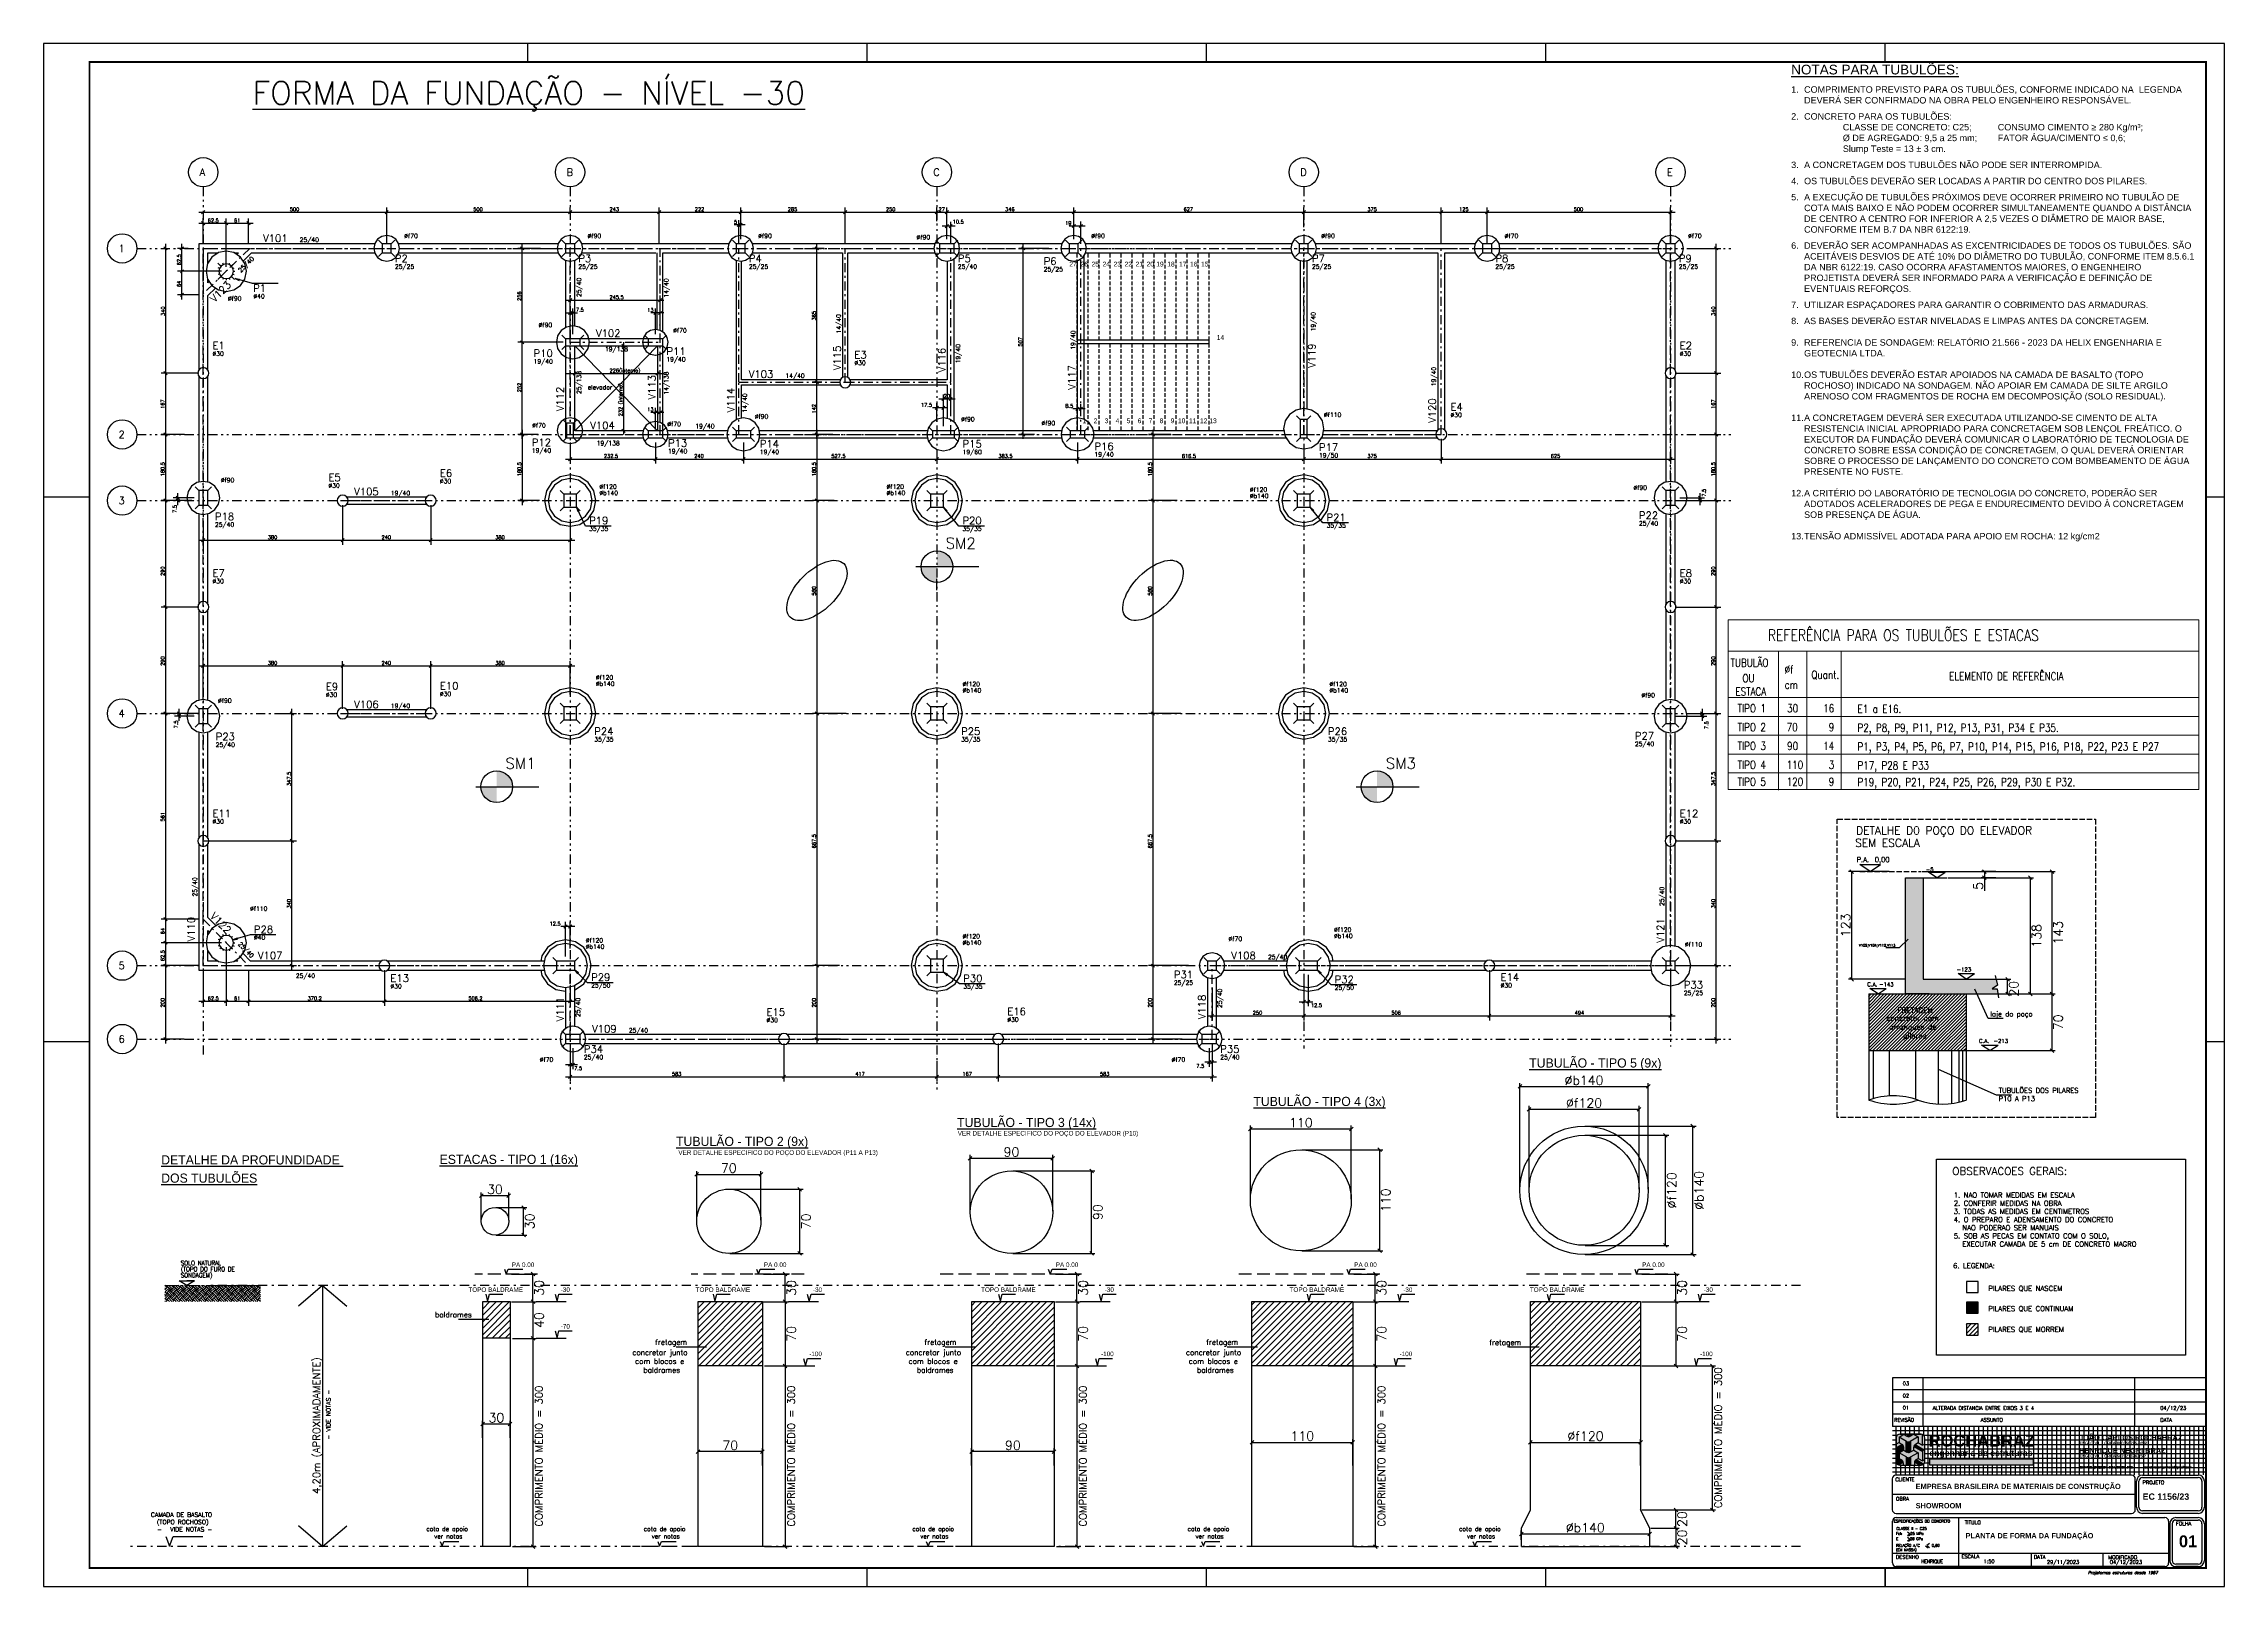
# Model space of a CAD drawing. Extents: x 369 to 487, y -15 to 69.
import ezdxf
from ezdxf.enums import TextEntityAlignment as Align

# ---------------------------------------------------------------- set-up
doc = ezdxf.new("R2010")
doc.units = 0
doc.header["$MEASUREMENT"] = 0
for name, pattern in [('CENTER2', [1.125, 0.75, -0.125, 0.125, -0.125]), ('CONTINU', [0]), ('DASHDOT', [1, 0.5, -0.25, 0, -0.25]), ('DASHED', [0.75, 0.5, -0.25]), ('DOT2', [3.175, 0, -3.175]), ('ESTILO_TQS_0001', [1, 0.7, -0.3]), ('ESTILO_TQS_0003', [0.91, 0.5, -0.2, 0.01, -0.2]), ('ESTILO_TQS_0004', [1.12, 0.5, -0.2, 0.01, -0.2, 0.01, -0.2]), ('ESTILO_TQS_0005', [0.4, 0.3, -0.1]), ('HIDDEN', [9.525, 6.35, -3.175])]:
    doc.linetypes.add(name, pattern=pattern)
doc.layers.get('0').update_dxf_attribs({"linetype": 'CONTINUOUS'})
doc.layers.get('Defpoints').update_dxf_attribs({"linetype": 'CONTINUOUS'})
for name, color, linetype in [('1', 1, 'CONTINUOUS'), ('10', 10, 'CONTINUOUS'), ('2', 2, 'CONTINUOUS'), ('20', 4, 'CONTINUOUS'), ('3', 3, 'CONTINUOUS'), ('4', 4, 'CONTINUOUS'), ('6', 6, 'CONTINUOUS'), ('7', 7, 'CONTINUOUS'), ('8', 8, 'CONTINUOUS'), ('9', 9, 'CONTINUOUS'), ('_A_TEXTO', 7, 'CONTINUOUS'), ('ARQ-FOLHA', 7, 'CONTINUOUS'), ('COTA', 1, 'CONTINUOUS'), ('COTAS', 1, 'CONTINUOUS'), ('DT-TEXTOS', 7, 'CONTINUOUS'), ('F', 7, 'CONTINUOUS'), ('FINISSIMA', 1, 'CONTINUOUS'), ('fuste', 2, 'HIDDEN'), ('G', 6, 'CONTINUOUS'), ('M', 3, 'CONTINUOUS'), ('M-DET', 7, 'CONTINUOUS'), ('TEXT3', 2, 'CONTINUOUS'), ('TEXT5', 3, 'CONTINUOUS')]:
    doc.layers.add(name, color=color, linetype=linetype)
doc.layers.add('DT-Pontilhado', color=9, linetype='DOT2', lineweight=5)
doc.layers.add('LC-Textos', color=3, linetype='CONTINUOUS', lineweight=20)
doc.styles.add('ARIAL', font='GOTHIC.TTF')
doc.styles.add('Gebase', font='arial.ttf')
doc.styles.add('ITALICC', font='italicc')
doc.styles.add('ROMANS', font='romans')
doc.styles.add('SANSSERIFBOLD', font='sasb____.pfb')
doc.styles.add('SIMPLEX', font='SIMPLEX.shx', dxfattribs={"width": 0.8})
doc.styles.get("Standard").update_dxf_attribs({"font": 'ROMANS.SHX'})
doc.styles.add('STYLE0', font='arial.ttf', dxfattribs={"height": 0.2})
doc.dimstyles.get("Standard").update_dxf_attribs({"dimtxt": 0.5, "dimasz": 0.2, "dimexe": 0.18, "dimexo": 0.0625, "dimgap": 0.09, "dimtad": 2, "dimdec": 1, "dimlfac": 20, "dimdsep": 46, "dimtxsty": 'ROMANS', "dimblk": 'OBLIQUE', "dimcen": 0.09, "dimclrd": 1, "dimclre": 1, "dimclrt": 3, "dimadec": 0, "dimazin": 0, "dimtfac": 1, "dimtdec": 1, "dimtofl": 0, "dimtmove": 0, "dimatfit": 3, "dimfxl": 1, "dimtolj": 1, "dimtzin": 0, "dimarcsym": 0})

# ---------------------------------------------------------------- blocks, each defined once
blk = doc.blocks.new('*X0')
at = {"color": 0}
for p, q in [((32.1, -303.8), (50.7, -285.2)), ((32.1, -294.9), (41.8, -285.2)), ((32.1, -286.1), (33, -285.2)), ((37.5, -307.2), (55.4, -289.3)), ((46.4, -307.2), (55.4, -298.2)), ((55.2, -307.2), (55.4, -307))]:
    blk.add_line(p, q, dxfattribs=at)
blk = doc.blocks.new('fla0')
at = {"layer": 'ARQ-FOLHA'}
for p, q in [((5101.19, 1432), (4982.29, 1432)), ((4982.29, 1432), (4982.29, 1347.9)), ((5008.69, 1431), (5008.69, 1432)), ((5027.19, 1431), (5027.19, 1432)), ((5045.69, 1431), (5045.69, 1432)), ((5064.19, 1431), (5064.19, 1432)), ((5082.69, 1431), (5082.69, 1432)), ((5101.19, 1347.9), (5101.19, 1432)), ((4982.29, 1407.3), (4984.79, 1407.3)), ((5100.19, 1407.3), (5101.19, 1407.3)), ((4982.29, 1377.6), (4984.79, 1377.6)), ((5100.19, 1377.6), (5101.19, 1377.6)), ((5008.69, 1347.9), (5008.69, 1348.9)), ((5027.19, 1347.9), (5027.19, 1348.9)), ((5045.69, 1347.9), (5045.69, 1348.9)), ((5064.19, 1347.9), (5064.19, 1348.9)), ((5082.69, 1347.9), (5082.69, 1348.9))]:
    blk.add_line(p, q, dxfattribs=at)
at = {"layer": 'ARQ-FOLHA', "const_width": 0.1}
blk.add_lwpolyline([(5100.19, 1431), (4984.79, 1431), (4984.79, 1348.9), (5100.19, 1348.9), (5100.19, 1431)], dxfattribs=at)
at = {"layer": 'ARQ-FOLHA'}
blk.add_lwpolyline([(4982.29, 1347.9), (5101.19, 1347.9)], dxfattribs=at)
blk = doc.blocks.new('_Oblique')
at = {"color": 0, "linetype": 'ByBlock', "lineweight": -2}
blk.add_line((-0.5, -0.5), (0.5, 0.5), dxfattribs=at)
blk = doc.blocks.new('*D1762')
at = {"layer": 'COTAS', "color": 1, "lineweight": -2, "transparency": 16777216}
for p, q in [((407.88, -3.02), (409.19, -3.02)), ((409.01, -3.02), (409.01, -12.87)), ((407.88, -12.87), (409.19, -12.87))]:
    blk.add_line(p, q, dxfattribs=at)
at = {"layer": 'Defpoints', "color": 0, "transparency": 16777216}
for p in [(407.82, -3.02), (407.82, -12.87), (409.01, -12.87)]:
    blk.add_point(p, dxfattribs=at)
at = {"layer": 'COTAS', "color": 1, "lineweight": -2, "transparency": 16777216, "xscale": 0.2, "yscale": 0.2, "zscale": 0.2}
for p, rotation in [((409.01, -3.02), 90), ((409.01, -12.87), 270)]:
    blk.add_blockref('_Oblique', p, dxfattribs=dict(at, rotation=rotation))
at = {"layer": 'COTAS', "color": 3, "transparency": 16777216, "insert": (409.34, -7.94), "char_height": 0.5, "attachment_point": 5, "rotation": 90, "style": 'ROMANS'}
blk.add_mtext('\\A1;{\\H0.8x;COMPRIMENTO MÉDIO = 300}', dxfattribs=at)
blk = doc.blocks.new('*D1763')
at = {"layer": 'COTAS', "color": 1, "lineweight": -2, "transparency": 16777216}
for p, q in [((406, 6.61), (409.99, 6.61)), ((409.81, 3.11), (409.81, 6.61)), ((406, 3.11), (409.99, 3.11))]:
    blk.add_line(p, q, dxfattribs=at)
at = {"layer": 'Defpoints', "color": 0, "transparency": 16777216}
for p in [(405.94, 6.61), (409.81, 6.61), (405.94, 3.11)]:
    blk.add_point(p, dxfattribs=at)
at = {"layer": 'COTAS', "color": 1, "lineweight": -2, "transparency": 16777216, "xscale": 0.2, "yscale": 0.2, "zscale": 0.2}
for p, rotation in [((409.81, 6.61), 90), ((409.81, 3.11), 270)]:
    blk.add_blockref('_Oblique', p, dxfattribs=dict(at, rotation=rotation))
at = {"layer": 'COTAS', "color": 3, "transparency": 16777216, "insert": (410.15, 4.86), "char_height": 0.5, "attachment_point": 5, "rotation": 90, "style": 'ROMANS'}
blk.add_mtext('\\A1;70', dxfattribs=at)
blk = doc.blocks.new('*D1764')
at = {"layer": 'COTAS', "color": 1, "lineweight": -2, "transparency": 16777216}
for p, q in [((404.19, 4.93), (404.19, 7.6)), ((404.19, 7.42), (407.69, 7.42)), ((407.69, 4.93), (407.69, 7.6))]:
    blk.add_line(p, q, dxfattribs=at)
at = {"layer": 'Defpoints', "color": 0, "transparency": 16777216}
for p in [(407.69, 7.42), (404.19, 4.86), (407.69, 4.86)]:
    blk.add_point(p, dxfattribs=at)
at = {"layer": 'COTAS', "color": 1, "lineweight": -2, "transparency": 16777216, "xscale": 0.2, "yscale": 0.2, "zscale": 0.2, "rotation": 180}
blk.add_blockref('_Oblique', (404.19, 7.42), dxfattribs=at)
at = {"layer": 'COTAS', "color": 1, "lineweight": -2, "transparency": 16777216, "xscale": 0.2, "yscale": 0.2, "zscale": 0.2}
blk.add_blockref('_Oblique', (407.69, 7.42), dxfattribs=at)
at = {"layer": 'COTAS', "color": 3, "transparency": 16777216, "insert": (405.94, 7.76), "char_height": 0.5, "attachment_point": 5, "style": 'ROMANS'}
blk.add_mtext('\\A1;70', dxfattribs=at)
blk = doc.blocks.new('*D1765')
at = {"layer": 'COTAS', "color": 1, "lineweight": -2, "transparency": 16777216}
for p, q in [((404.27, -8.45), (404.27, -7.51)), ((407.77, -7.69), (404.27, -7.69)), ((407.77, -8.45), (407.77, -7.51))]:
    blk.add_line(p, q, dxfattribs=at)
at = {"layer": 'Defpoints', "color": 0, "transparency": 16777216}
for p in [(404.27, -7.69), (404.27, -8.52), (407.77, -8.52)]:
    blk.add_point(p, dxfattribs=at)
at = {"layer": 'COTAS', "color": 1, "lineweight": -2, "transparency": 16777216, "xscale": 0.2, "yscale": 0.2, "zscale": 0.2, "rotation": 180}
blk.add_blockref('_Oblique', (404.27, -7.69), dxfattribs=at)
at = {"layer": 'COTAS', "color": 1, "lineweight": -2, "transparency": 16777216, "xscale": 0.2, "yscale": 0.2, "zscale": 0.2}
blk.add_blockref('_Oblique', (407.77, -7.69), dxfattribs=at)
at = {"layer": 'COTAS', "color": 3, "transparency": 16777216, "insert": (406.02, -7.35), "char_height": 0.5, "attachment_point": 5, "style": 'ROMANS'}
blk.add_mtext('\\A1;70', dxfattribs=at)
blk = doc.blocks.new('*D1766')
at = {"layer": 'COTAS', "color": 1, "lineweight": -2, "transparency": 16777216}
for p, q in [((434.38, 6.07), (434.38, 10.08)), ((434.38, 9.9), (439.88, 9.9)), ((439.88, 6.07), (439.88, 10.08))]:
    blk.add_line(p, q, dxfattribs=at)
at = {"layer": 'Defpoints', "color": 0, "transparency": 16777216}
for p in [(439.88, 9.9), (434.38, 6.01), (439.88, 6.01)]:
    blk.add_point(p, dxfattribs=at)
at = {"layer": 'COTAS', "color": 1, "lineweight": -2, "transparency": 16777216, "xscale": 0.2, "yscale": 0.2, "zscale": 0.2, "rotation": 180}
blk.add_blockref('_Oblique', (434.38, 9.9), dxfattribs=at)
at = {"layer": 'COTAS', "color": 1, "lineweight": -2, "transparency": 16777216, "xscale": 0.2, "yscale": 0.2, "zscale": 0.2}
blk.add_blockref('_Oblique', (439.88, 9.9), dxfattribs=at)
at = {"layer": 'COTAS', "color": 3, "transparency": 16777216, "insert": (437.13, 10.24), "char_height": 0.5, "attachment_point": 5, "style": 'ROMANS'}
blk.add_mtext('\\A1;110', dxfattribs=at)
blk = doc.blocks.new('*D1767')
at = {"layer": 'COTAS', "color": 1, "lineweight": -2, "transparency": 16777216}
for p, q in [((437.19, 8.76), (441.6, 8.76)), ((441.42, 8.76), (441.42, 3.26)), ((437.19, 3.26), (441.6, 3.26))]:
    blk.add_line(p, q, dxfattribs=at)
at = {"layer": 'Defpoints', "color": 0, "transparency": 16777216}
for p in [(437.13, 8.76), (437.13, 3.26), (441.42, 3.26)]:
    blk.add_point(p, dxfattribs=at)
at = {"layer": 'COTAS', "color": 1, "lineweight": -2, "transparency": 16777216, "xscale": 0.2, "yscale": 0.2, "zscale": 0.2}
for p, rotation in [((441.42, 8.76), 90), ((441.42, 3.26), 270)]:
    blk.add_blockref('_Oblique', p, dxfattribs=dict(at, rotation=rotation))
at = {"layer": 'COTAS', "color": 3, "transparency": 16777216, "insert": (441.76, 6.01), "char_height": 0.5, "attachment_point": 5, "rotation": 90, "style": 'ROMANS'}
blk.add_mtext('\\A1;110', dxfattribs=at)
blk = doc.blocks.new('*D1768')
at = {"layer": 'COTAS', "color": 1, "lineweight": -2, "transparency": 16777216}
for p, q in [((434.46, -8.45), (434.46, -7.01)), ((439.96, -8.45), (439.96, -7.01)), ((434.46, -7.19), (439.96, -7.19))]:
    blk.add_line(p, q, dxfattribs=at)
at = {"layer": 'Defpoints', "color": 0, "transparency": 16777216}
for p in [(439.96, -7.19), (434.46, -8.52), (439.96, -8.52)]:
    blk.add_point(p, dxfattribs=at)
at = {"layer": 'COTAS', "color": 1, "lineweight": -2, "transparency": 16777216, "xscale": 0.2, "yscale": 0.2, "zscale": 0.2, "rotation": 180}
blk.add_blockref('_Oblique', (434.46, -7.19), dxfattribs=at)
at = {"layer": 'COTAS', "color": 1, "lineweight": -2, "transparency": 16777216, "xscale": 0.2, "yscale": 0.2, "zscale": 0.2}
blk.add_blockref('_Oblique', (439.96, -7.19), dxfattribs=at)
at = {"layer": 'COTAS', "color": 3, "transparency": 16777216, "insert": (437.21, -6.85), "char_height": 0.5, "attachment_point": 5, "style": 'ROMANS'}
blk.add_mtext('\\A1;110', dxfattribs=at)
blk = doc.blocks.new('*D1734')
at = {"layer": 'COTAS', "color": 1, "lineweight": -2, "transparency": 16777216}
for p, q in [((449.57, 6.61), (449.57, 11.15)), ((449.57, 10.97), (455.57, 10.97)), ((455.57, 6.61), (455.57, 11.15))]:
    blk.add_line(p, q, dxfattribs=at)
at = {"layer": 'Defpoints', "color": 0, "transparency": 16777216}
for p in [(455.57, 10.97), (449.57, 6.55), (455.57, 6.55)]:
    blk.add_point(p, dxfattribs=at)
at = {"layer": 'COTAS', "color": 1, "lineweight": -2, "transparency": 16777216, "xscale": 0.2, "yscale": 0.2, "zscale": 0.2, "rotation": 180}
blk.add_blockref('_Oblique', (449.57, 10.97), dxfattribs=at)
at = {"layer": 'COTAS', "color": 1, "lineweight": -2, "transparency": 16777216, "xscale": 0.2, "yscale": 0.2, "zscale": 0.2}
blk.add_blockref('_Oblique', (455.57, 10.97), dxfattribs=at)
at = {"layer": 'COTAS', "color": 3, "transparency": 16777216, "insert": (452.57, 11.31), "char_height": 0.5, "attachment_point": 5, "style": 'ROMANS'}
blk.add_mtext('\\A1;%%Cf120', dxfattribs=at)
blk = doc.blocks.new('*D1735')
at = {"layer": 'COTAS', "color": 1, "lineweight": -2, "transparency": 16777216}
for p, q in [((452.64, 9.55), (457.19, 9.55)), ((457.01, 3.55), (457.01, 9.55)), ((452.64, 3.55), (457.19, 3.55))]:
    blk.add_line(p, q, dxfattribs=at)
at = {"layer": 'Defpoints', "color": 0, "transparency": 16777216}
for p in [(452.57, 9.55), (457.01, 9.55), (452.57, 3.55)]:
    blk.add_point(p, dxfattribs=at)
at = {"layer": 'COTAS', "color": 1, "lineweight": -2, "transparency": 16777216, "xscale": 0.2, "yscale": 0.2, "zscale": 0.2}
for p, rotation in [((457.01, 9.55), 90), ((457.01, 3.55), 270)]:
    blk.add_blockref('_Oblique', p, dxfattribs=dict(at, rotation=rotation))
at = {"layer": 'COTAS', "color": 3, "transparency": 16777216, "insert": (457.35, 6.55), "char_height": 0.5, "attachment_point": 5, "rotation": 90, "style": 'ROMANS'}
blk.add_mtext('\\A1;%%Cf120', dxfattribs=at)
blk = doc.blocks.new('*D1736')
at = {"layer": 'COTAS', "color": 1, "lineweight": -2, "transparency": 16777216}
for p, q in [((449.65, -8.45), (449.65, -7.01)), ((455.65, -8.45), (455.65, -7.01)), ((449.65, -7.19), (455.65, -7.19))]:
    blk.add_line(p, q, dxfattribs=at)
at = {"layer": 'Defpoints', "color": 0, "transparency": 16777216}
for p in [(455.65, -7.19), (449.65, -8.52), (455.65, -8.52)]:
    blk.add_point(p, dxfattribs=at)
at = {"layer": 'COTAS', "color": 1, "lineweight": -2, "transparency": 16777216, "xscale": 0.2, "yscale": 0.2, "zscale": 0.2, "rotation": 180}
blk.add_blockref('_Oblique', (449.65, -7.19), dxfattribs=at)
at = {"layer": 'COTAS', "color": 1, "lineweight": -2, "transparency": 16777216, "xscale": 0.2, "yscale": 0.2, "zscale": 0.2}
blk.add_blockref('_Oblique', (455.65, -7.19), dxfattribs=at)
at = {"layer": 'COTAS', "color": 3, "transparency": 16777216, "insert": (452.65, -6.85), "char_height": 0.5, "attachment_point": 5, "style": 'ROMANS'}
blk.add_mtext('\\A1;%%Cf120', dxfattribs=at)
blk = doc.blocks.new('*D1737')
at = {"layer": 'COTAS', "color": 1, "lineweight": -2, "transparency": 16777216}
for p, q in [((440.02, 1.98), (441.37, 1.98)), ((441.19, 0.48), (441.19, 1.98)), ((440.02, 0.48), (441.37, 0.48))]:
    blk.add_line(p, q, dxfattribs=at)
at = {"layer": 'Defpoints', "color": 0, "transparency": 16777216}
for p in [(439.96, 1.98), (441.19, 1.98), (439.96, 0.48)]:
    blk.add_point(p, dxfattribs=at)
at = {"layer": 'COTAS', "color": 1, "lineweight": -2, "transparency": 16777216, "xscale": 0.2, "yscale": 0.2, "zscale": 0.2}
for p, rotation in [((441.19, 1.98), 90), ((441.19, 0.48), 270)]:
    blk.add_blockref('_Oblique', p, dxfattribs=dict(at, rotation=rotation))
at = {"layer": 'COTAS', "color": 3, "transparency": 16777216, "insert": (441.53, 1.23), "char_height": 0.5, "attachment_point": 5, "rotation": 90, "style": 'ROMANS'}
blk.add_mtext('\\A1;30', dxfattribs=at)
blk = doc.blocks.new('*D1738')
at = {"layer": 'COTAS', "color": 1, "lineweight": -2, "transparency": 16777216}
for p, q in [((440.02, -3.02), (441.37, -3.02)), ((441.19, -3.02), (441.19, -12.87)), ((440.02, -12.87), (441.37, -12.87))]:
    blk.add_line(p, q, dxfattribs=at)
at = {"layer": 'Defpoints', "color": 0, "transparency": 16777216}
for p in [(439.96, -3.02), (439.96, -12.87), (441.19, -12.87)]:
    blk.add_point(p, dxfattribs=at)
at = {"layer": 'COTAS', "color": 1, "lineweight": -2, "transparency": 16777216, "xscale": 0.2, "yscale": 0.2, "zscale": 0.2}
for p, rotation in [((441.19, -3.02), 90), ((441.19, -12.87), 270)]:
    blk.add_blockref('_Oblique', p, dxfattribs=dict(at, rotation=rotation))
at = {"layer": 'COTAS', "color": 3, "transparency": 16777216, "insert": (441.52, -7.94), "char_height": 0.5, "attachment_point": 5, "rotation": 90, "style": 'ROMANS'}
blk.add_mtext('\\A1;{\\H0.8x;COMPRIMENTO MÉDIO = 300}', dxfattribs=at)
blk = doc.blocks.new('*D1739')
at = {"layer": 'COTAS', "color": 1, "lineweight": -2, "transparency": 16777216}
for p, q in [((440.02, 0.48), (441.37, 0.48)), ((441.19, 0.48), (441.19, -3.02)), ((438.62, -3.02), (441.37, -3.02))]:
    blk.add_line(p, q, dxfattribs=at)
at = {"layer": 'Defpoints', "color": 0, "transparency": 16777216}
for p in [(439.96, 0.48), (438.56, -3.02), (441.19, -3.02)]:
    blk.add_point(p, dxfattribs=at)
at = {"layer": 'COTAS', "color": 1, "lineweight": -2, "transparency": 16777216, "xscale": 0.2, "yscale": 0.2, "zscale": 0.2}
for p, rotation in [((441.19, 0.48), 90), ((441.19, -3.02), 270)]:
    blk.add_blockref('_Oblique', p, dxfattribs=dict(at, rotation=rotation))
at = {"layer": 'COTAS', "color": 3, "transparency": 16777216, "insert": (441.53, -1.27), "char_height": 0.5, "attachment_point": 5, "rotation": 90, "style": 'ROMANS'}
blk.add_mtext('\\A1;70', dxfattribs=at)
blk = doc.blocks.new('*D1740')
at = {"layer": 'COTAS', "color": 1, "lineweight": -2, "transparency": 16777216}
for p, q in [((455.72, -3.02), (459.74, -3.02)), ((459.56, -3.02), (459.56, -10.87)), ((455.72, -10.87), (459.74, -10.87))]:
    blk.add_line(p, q, dxfattribs=at)
at = {"layer": 'Defpoints', "color": 0, "transparency": 16777216}
for p in [(455.65, -3.02), (455.65, -10.87), (459.56, -10.87)]:
    blk.add_point(p, dxfattribs=at)
at = {"layer": 'COTAS', "color": 1, "lineweight": -2, "transparency": 16777216, "xscale": 0.2, "yscale": 0.2, "zscale": 0.2}
for p, rotation in [((459.56, -3.02), 90), ((459.56, -10.87), 270)]:
    blk.add_blockref('_Oblique', p, dxfattribs=dict(at, rotation=rotation))
at = {"layer": 'COTAS', "color": 3, "transparency": 16777216, "insert": (459.88, -6.94), "char_height": 0.5, "attachment_point": 5, "rotation": 90, "style": 'ROMANS'}
blk.add_mtext('\\A1;{\\H0.8x;COMPRIMENTO MÉDIO = 300}', dxfattribs=at)
blk = doc.blocks.new('*D1741')
at = {"layer": 'COTAS', "color": 1, "lineweight": -2, "transparency": 16777216}
for p, q in [((423.8, -3.02), (425.1, -3.02)), ((424.92, -3.02), (424.92, -12.87)), ((423.8, -12.87), (425.1, -12.87))]:
    blk.add_line(p, q, dxfattribs=at)
at = {"layer": 'Defpoints', "color": 0, "transparency": 16777216}
for p in [(423.73, -3.02), (423.73, -12.87), (424.92, -12.87)]:
    blk.add_point(p, dxfattribs=at)
at = {"layer": 'COTAS', "color": 1, "lineweight": -2, "transparency": 16777216, "xscale": 0.2, "yscale": 0.2, "zscale": 0.2}
for p, rotation in [((424.92, -3.02), 90), ((424.92, -12.87), 270)]:
    blk.add_blockref('_Oblique', p, dxfattribs=dict(at, rotation=rotation))
at = {"layer": 'COTAS', "color": 3, "transparency": 16777216, "insert": (425.25, -7.94), "char_height": 0.5, "attachment_point": 5, "rotation": 90, "style": 'ROMANS'}
blk.add_mtext('\\A1;{\\H0.8x;COMPRIMENTO MÉDIO = 300}', dxfattribs=at)
blk = doc.blocks.new('*D1742')
at = {"layer": 'COTAS', "color": 1, "lineweight": -2, "transparency": 16777216}
for p, q in [((421.42, 7.61), (425.9, 7.61)), ((425.72, 3.11), (425.72, 7.61)), ((421.42, 3.11), (425.9, 3.11))]:
    blk.add_line(p, q, dxfattribs=at)
at = {"layer": 'Defpoints', "color": 0, "transparency": 16777216}
for p in [(421.35, 7.61), (425.72, 7.61), (421.35, 3.11)]:
    blk.add_point(p, dxfattribs=at)
at = {"layer": 'COTAS', "color": 1, "lineweight": -2, "transparency": 16777216, "xscale": 0.2, "yscale": 0.2, "zscale": 0.2}
for p, rotation in [((425.72, 7.61), 90), ((425.72, 3.11), 270)]:
    blk.add_blockref('_Oblique', p, dxfattribs=dict(at, rotation=rotation))
at = {"layer": 'COTAS', "color": 3, "transparency": 16777216, "insert": (426.06, 5.36), "char_height": 0.5, "attachment_point": 5, "rotation": 90, "style": 'ROMANS'}
blk.add_mtext('\\A1;90', dxfattribs=at)
blk = doc.blocks.new('*D1743')
at = {"layer": 'COTAS', "color": 1, "lineweight": -2, "transparency": 16777216}
for p, q in [((419.1, 5.42), (419.1, 8.48)), ((423.6, 5.42), (423.6, 8.48)), ((419.1, 8.3), (423.6, 8.3))]:
    blk.add_line(p, q, dxfattribs=at)
at = {"layer": 'Defpoints', "color": 0, "transparency": 16777216}
for p in [(423.6, 8.3), (419.1, 5.36), (423.6, 5.36)]:
    blk.add_point(p, dxfattribs=at)
at = {"layer": 'COTAS', "color": 1, "lineweight": -2, "transparency": 16777216, "xscale": 0.2, "yscale": 0.2, "zscale": 0.2, "rotation": 180}
blk.add_blockref('_Oblique', (419.1, 8.3), dxfattribs=at)
at = {"layer": 'COTAS', "color": 1, "lineweight": -2, "transparency": 16777216, "xscale": 0.2, "yscale": 0.2, "zscale": 0.2}
blk.add_blockref('_Oblique', (423.6, 8.3), dxfattribs=at)
at = {"layer": 'COTAS', "color": 3, "transparency": 16777216, "insert": (421.35, 8.64), "char_height": 0.5, "attachment_point": 5, "style": 'ROMANS'}
blk.add_mtext('\\A1;90', dxfattribs=at)
blk = doc.blocks.new('*D1744')
at = {"layer": 'COTAS', "color": 1, "lineweight": -2, "transparency": 16777216}
for p, q in [((419.18, -8.45), (419.18, -7.51)), ((423.68, -7.69), (419.18, -7.69)), ((423.68, -8.45), (423.68, -7.51))]:
    blk.add_line(p, q, dxfattribs=at)
at = {"layer": 'Defpoints', "color": 0, "transparency": 16777216}
for p in [(419.18, -7.69), (419.18, -8.52), (423.68, -8.52)]:
    blk.add_point(p, dxfattribs=at)
at = {"layer": 'COTAS', "color": 1, "lineweight": -2, "transparency": 16777216, "xscale": 0.2, "yscale": 0.2, "zscale": 0.2, "rotation": 180}
blk.add_blockref('_Oblique', (419.18, -7.69), dxfattribs=at)
at = {"layer": 'COTAS', "color": 1, "lineweight": -2, "transparency": 16777216, "xscale": 0.2, "yscale": 0.2, "zscale": 0.2}
blk.add_blockref('_Oblique', (423.68, -7.69), dxfattribs=at)
at = {"layer": 'COTAS', "color": 3, "transparency": 16777216, "insert": (421.43, -7.35), "char_height": 0.5, "attachment_point": 5, "style": 'ROMANS'}
blk.add_mtext('\\A1;90', dxfattribs=at)
blk = doc.blocks.new('*D1745')
at = {"layer": 'COTAS', "color": 1, "lineweight": -2, "transparency": 16777216}
for p, q in [((455.72, 1.98), (457.76, 1.98)), ((457.58, 0.48), (457.58, 1.98)), ((455.72, 0.48), (457.76, 0.48))]:
    blk.add_line(p, q, dxfattribs=at)
at = {"layer": 'Defpoints', "color": 0, "transparency": 16777216}
for p in [(455.65, 1.98), (457.58, 1.98), (455.65, 0.48)]:
    blk.add_point(p, dxfattribs=at)
at = {"layer": 'COTAS', "color": 1, "lineweight": -2, "transparency": 16777216, "xscale": 0.2, "yscale": 0.2, "zscale": 0.2}
for p, rotation in [((457.58, 1.98), 90), ((457.58, 0.48), 270)]:
    blk.add_blockref('_Oblique', p, dxfattribs=dict(at, rotation=rotation))
at = {"layer": 'COTAS', "color": 3, "transparency": 16777216, "insert": (457.92, 1.23), "char_height": 0.5, "attachment_point": 5, "rotation": 90, "style": 'ROMANS'}
blk.add_mtext('\\A1;30', dxfattribs=at)
blk = doc.blocks.new('*D1746')
at = {"layer": 'COTAS', "color": 1, "lineweight": -2, "transparency": 16777216}
for p, q in [((455.72, 0.48), (457.76, 0.48)), ((457.58, 0.48), (457.58, -3.02)), ((455.72, -3.02), (457.76, -3.02))]:
    blk.add_line(p, q, dxfattribs=at)
at = {"layer": 'Defpoints', "color": 0, "transparency": 16777216}
for p in [(455.65, 0.48), (455.65, -3.02), (457.58, -3.02)]:
    blk.add_point(p, dxfattribs=at)
at = {"layer": 'COTAS', "color": 1, "lineweight": -2, "transparency": 16777216, "xscale": 0.2, "yscale": 0.2, "zscale": 0.2}
for p, rotation in [((457.58, 0.48), 90), ((457.58, -3.02), 270)]:
    blk.add_blockref('_Oblique', p, dxfattribs=dict(at, rotation=rotation))
at = {"layer": 'COTAS', "color": 3, "transparency": 16777216, "insert": (457.92, -1.27), "char_height": 0.5, "attachment_point": 5, "rotation": 90, "style": 'ROMANS'}
blk.add_mtext('\\A1;70', dxfattribs=at)
blk = doc.blocks.new('*D1747')
at = {"layer": 'COTAS', "color": 1, "lineweight": -2, "transparency": 16777216}
for p, q in [((423.75, 1.98), (425.1, 1.98)), ((424.92, 0.48), (424.92, 1.98)), ((423.75, 0.48), (425.1, 0.48))]:
    blk.add_line(p, q, dxfattribs=at)
at = {"layer": 'Defpoints', "color": 0, "transparency": 16777216}
for p in [(423.68, 1.98), (424.92, 1.98), (423.68, 0.48)]:
    blk.add_point(p, dxfattribs=at)
at = {"layer": 'COTAS', "color": 1, "lineweight": -2, "transparency": 16777216, "xscale": 0.2, "yscale": 0.2, "zscale": 0.2}
for p, rotation in [((424.92, 1.98), 90), ((424.92, 0.48), 270)]:
    blk.add_blockref('_Oblique', p, dxfattribs=dict(at, rotation=rotation))
at = {"layer": 'COTAS', "color": 3, "transparency": 16777216, "insert": (425.26, 1.23), "char_height": 0.5, "attachment_point": 5, "rotation": 90, "style": 'ROMANS'}
blk.add_mtext('\\A1;30', dxfattribs=at)
blk = doc.blocks.new('*D1748')
at = {"layer": 'COTAS', "color": 1, "lineweight": -2, "transparency": 16777216}
for p, q in [((423.75, 0.48), (425.1, 0.48)), ((424.92, 0.48), (424.92, -3.02)), ((423.8, -3.02), (425.1, -3.02))]:
    blk.add_line(p, q, dxfattribs=at)
at = {"layer": 'Defpoints', "color": 0, "transparency": 16777216}
for p in [(423.68, 0.48), (423.73, -3.02), (424.92, -3.02)]:
    blk.add_point(p, dxfattribs=at)
at = {"layer": 'COTAS', "color": 1, "lineweight": -2, "transparency": 16777216, "xscale": 0.2, "yscale": 0.2, "zscale": 0.2}
for p, rotation in [((424.92, 0.48), 90), ((424.92, -3.02), 270)]:
    blk.add_blockref('_Oblique', p, dxfattribs=dict(at, rotation=rotation))
at = {"layer": 'COTAS', "color": 3, "transparency": 16777216, "insert": (425.26, -1.27), "char_height": 0.5, "attachment_point": 5, "rotation": 90, "style": 'ROMANS'}
blk.add_mtext('\\A1;70', dxfattribs=at)
blk = doc.blocks.new('*D1749')
at = {"layer": 'COTAS', "color": 1, "lineweight": -2, "transparency": 16777216}
for p, q in [((407.83, 1.98), (409.19, 1.98)), ((409.01, 0.48), (409.01, 1.98)), ((407.83, 0.48), (409.19, 0.48))]:
    blk.add_line(p, q, dxfattribs=at)
at = {"layer": 'Defpoints', "color": 0, "transparency": 16777216}
for p in [(407.77, 1.98), (409.01, 1.98), (407.77, 0.48)]:
    blk.add_point(p, dxfattribs=at)
at = {"layer": 'COTAS', "color": 1, "lineweight": -2, "transparency": 16777216, "xscale": 0.2, "yscale": 0.2, "zscale": 0.2}
for p, rotation in [((409.01, 1.98), 90), ((409.01, 0.48), 270)]:
    blk.add_blockref('_Oblique', p, dxfattribs=dict(at, rotation=rotation))
at = {"layer": 'COTAS', "color": 3, "transparency": 16777216, "insert": (409.35, 1.23), "char_height": 0.5, "attachment_point": 5, "rotation": 90, "style": 'ROMANS'}
blk.add_mtext('\\A1;30', dxfattribs=at)
blk = doc.blocks.new('*D1750')
at = {"layer": 'COTAS', "color": 1, "lineweight": -2, "transparency": 16777216}
for p, q in [((407.83, 0.48), (409.19, 0.48)), ((409.01, 0.48), (409.01, -3.02)), ((407.88, -3.02), (409.19, -3.02))]:
    blk.add_line(p, q, dxfattribs=at)
at = {"layer": 'Defpoints', "color": 0, "transparency": 16777216}
for p in [(407.77, 0.48), (407.82, -3.02), (409.01, -3.02)]:
    blk.add_point(p, dxfattribs=at)
at = {"layer": 'COTAS', "color": 1, "lineweight": -2, "transparency": 16777216, "xscale": 0.2, "yscale": 0.2, "zscale": 0.2}
for p, rotation in [((409.01, 0.48), 90), ((409.01, -3.02), 270)]:
    blk.add_blockref('_Oblique', p, dxfattribs=dict(at, rotation=rotation))
at = {"layer": 'COTAS', "color": 3, "transparency": 16777216, "insert": (409.35, -1.27), "char_height": 0.5, "attachment_point": 5, "rotation": 90, "style": 'ROMANS'}
blk.add_mtext('\\A1;70', dxfattribs=at)
blk = doc.blocks.new('*D1751')
at = {"layer": 'COTAS', "color": 1, "lineweight": -2, "transparency": 16777216}
for p, q in [((394.14, -1.52), (395.44, -1.52)), ((395.26, -1.52), (395.26, -12.87)), ((394.14, -12.87), (395.44, -12.87))]:
    blk.add_line(p, q, dxfattribs=at)
at = {"layer": 'Defpoints', "color": 0, "transparency": 16777216}
for p in [(394.07, -1.52), (394.07, -12.87), (395.26, -12.87)]:
    blk.add_point(p, dxfattribs=at)
at = {"layer": 'COTAS', "color": 1, "lineweight": -2, "transparency": 16777216, "xscale": 0.2, "yscale": 0.2, "zscale": 0.2}
for p, rotation in [((395.26, -1.52), 90), ((395.26, -12.87), 270)]:
    blk.add_blockref('_Oblique', p, dxfattribs=dict(at, rotation=rotation))
at = {"layer": 'COTAS', "color": 3, "transparency": 16777216, "insert": (395.59, -7.94), "char_height": 0.5, "attachment_point": 5, "rotation": 90, "style": 'ROMANS'}
blk.add_mtext('\\A1;{\\H0.8x;COMPRIMENTO MÉDIO = 300}', dxfattribs=at)
blk = doc.blocks.new('*D1752')
at = {"layer": 'COTAS', "color": 1, "lineweight": -2, "transparency": 16777216}
for p, q in [((393.26, 5.61), (394.93, 5.61)), ((394.75, 4.11), (394.75, 5.61)), ((393.26, 4.11), (394.93, 4.11))]:
    blk.add_line(p, q, dxfattribs=at)
at = {"layer": 'Defpoints', "color": 0, "transparency": 16777216}
for p in [(393.19, 5.61), (394.75, 5.61), (393.19, 4.11)]:
    blk.add_point(p, dxfattribs=at)
at = {"layer": 'COTAS', "color": 1, "lineweight": -2, "transparency": 16777216, "xscale": 0.2, "yscale": 0.2, "zscale": 0.2}
for p, rotation in [((394.75, 5.61), 90), ((394.75, 4.11), 270)]:
    blk.add_blockref('_Oblique', p, dxfattribs=dict(at, rotation=rotation))
at = {"layer": 'COTAS', "color": 3, "transparency": 16777216, "insert": (395.09, 4.86), "char_height": 0.5, "attachment_point": 5, "rotation": 90, "style": 'ROMANS'}
blk.add_mtext('\\A1;30', dxfattribs=at)
blk = doc.blocks.new('*D1753')
at = {"layer": 'COTAS', "color": 1, "lineweight": -2, "transparency": 16777216}
for p, q in [((392.44, 4.93), (392.44, 6.44)), ((392.44, 6.26), (393.94, 6.26)), ((393.94, 4.93), (393.94, 6.44))]:
    blk.add_line(p, q, dxfattribs=at)
at = {"layer": 'Defpoints', "color": 0, "transparency": 16777216}
for p in [(393.94, 6.26), (392.44, 4.86), (393.94, 4.86)]:
    blk.add_point(p, dxfattribs=at)
at = {"layer": 'COTAS', "color": 1, "lineweight": -2, "transparency": 16777216, "xscale": 0.2, "yscale": 0.2, "zscale": 0.2, "rotation": 180}
blk.add_blockref('_Oblique', (392.44, 6.26), dxfattribs=at)
at = {"layer": 'COTAS', "color": 1, "lineweight": -2, "transparency": 16777216, "xscale": 0.2, "yscale": 0.2, "zscale": 0.2}
blk.add_blockref('_Oblique', (393.94, 6.26), dxfattribs=at)
at = {"layer": 'COTAS', "color": 3, "transparency": 16777216, "insert": (393.19, 6.6), "char_height": 0.5, "attachment_point": 5, "style": 'ROMANS'}
blk.add_mtext('\\A1;30', dxfattribs=at)
blk = doc.blocks.new('*D1754')
at = {"layer": 'COTAS', "color": 1, "lineweight": -2, "transparency": 16777216}
for p, q in [((392.52, -6.95), (392.52, -6.01)), ((394.02, -6.19), (392.52, -6.19)), ((394.02, -6.95), (394.02, -6.01))]:
    blk.add_line(p, q, dxfattribs=at)
at = {"layer": 'Defpoints', "color": 0, "transparency": 16777216}
for p in [(392.52, -6.19), (392.52, -7.02), (394.02, -7.02)]:
    blk.add_point(p, dxfattribs=at)
at = {"layer": 'COTAS', "color": 1, "lineweight": -2, "transparency": 16777216, "xscale": 0.2, "yscale": 0.2, "zscale": 0.2, "rotation": 180}
blk.add_blockref('_Oblique', (392.52, -6.19), dxfattribs=at)
at = {"layer": 'COTAS', "color": 1, "lineweight": -2, "transparency": 16777216, "xscale": 0.2, "yscale": 0.2, "zscale": 0.2}
blk.add_blockref('_Oblique', (394.02, -6.19), dxfattribs=at)
at = {"layer": 'COTAS', "color": 3, "transparency": 16777216, "insert": (393.27, -5.85), "char_height": 0.5, "attachment_point": 5, "style": 'ROMANS'}
blk.add_mtext('\\A1;30', dxfattribs=at)
blk = doc.blocks.new('*D1755')
at = {"layer": 'COTAS', "color": 1, "lineweight": -2, "transparency": 16777216}
for p, q in [((394.09, 1.98), (395.44, 1.98)), ((395.26, 0.48), (395.26, 1.98)), ((394.09, 0.48), (395.44, 0.48))]:
    blk.add_line(p, q, dxfattribs=at)
at = {"layer": 'Defpoints', "color": 0, "transparency": 16777216}
for p in [(394.02, 1.98), (395.26, 1.98), (394.02, 0.48)]:
    blk.add_point(p, dxfattribs=at)
at = {"layer": 'COTAS', "color": 1, "lineweight": -2, "transparency": 16777216, "xscale": 0.2, "yscale": 0.2, "zscale": 0.2}
for p, rotation in [((395.26, 1.98), 90), ((395.26, 0.48), 270)]:
    blk.add_blockref('_Oblique', p, dxfattribs=dict(at, rotation=rotation))
at = {"layer": 'COTAS', "color": 3, "transparency": 16777216, "insert": (395.6, 1.23), "char_height": 0.5, "attachment_point": 5, "rotation": 90, "style": 'ROMANS'}
blk.add_mtext('\\A1;30', dxfattribs=at)
blk = doc.blocks.new('*D1756')
at = {"layer": 'COTAS', "color": 1, "lineweight": -2, "transparency": 16777216}
for p, q in [((394.09, 0.48), (395.44, 0.48)), ((395.26, 0.48), (395.26, -1.52)), ((394.14, -1.52), (395.44, -1.52))]:
    blk.add_line(p, q, dxfattribs=at)
at = {"layer": 'Defpoints', "color": 0, "transparency": 16777216}
for p in [(394.02, 0.48), (394.07, -1.52), (395.26, -1.52)]:
    blk.add_point(p, dxfattribs=at)
at = {"layer": 'COTAS', "color": 1, "lineweight": -2, "transparency": 16777216, "xscale": 0.2, "yscale": 0.2, "zscale": 0.2}
for p, rotation in [((395.26, 0.48), 90), ((395.26, -1.52), 270)]:
    blk.add_blockref('_Oblique', p, dxfattribs=dict(at, rotation=rotation))
at = {"layer": 'COTAS', "color": 3, "transparency": 16777216, "insert": (395.6, -0.52), "char_height": 0.5, "attachment_point": 5, "rotation": 90, "style": 'ROMANS'}
blk.add_mtext('\\A1;40', dxfattribs=at)
blk = doc.blocks.new('*D1757')
at = {"layer": 'COTAS', "color": 1, "lineweight": -2, "transparency": 16777216}
for p, q in [((452.64, 10.05), (458.68, 10.05)), ((458.5, 3.05), (458.5, 10.05)), ((452.64, 3.05), (458.68, 3.05))]:
    blk.add_line(p, q, dxfattribs=at)
at = {"layer": 'Defpoints', "color": 0, "transparency": 16777216}
for p in [(452.57, 10.05), (458.5, 10.05), (452.57, 3.05)]:
    blk.add_point(p, dxfattribs=at)
at = {"layer": 'COTAS', "color": 1, "lineweight": -2, "transparency": 16777216, "xscale": 0.2, "yscale": 0.2, "zscale": 0.2}
for p, rotation in [((458.5, 10.05), 90), ((458.5, 3.05), 270)]:
    blk.add_blockref('_Oblique', p, dxfattribs=dict(at, rotation=rotation))
at = {"layer": 'COTAS', "color": 3, "transparency": 16777216, "insert": (458.84, 6.55), "char_height": 0.5, "attachment_point": 5, "rotation": 90, "style": 'ROMANS'}
blk.add_mtext('\\A1;%%Cb140', dxfattribs=at)
blk = doc.blocks.new('*D1758')
at = {"layer": 'COTAS', "color": 1, "lineweight": -2, "transparency": 16777216}
for p, q in [((449.07, 6.61), (449.07, 12.39)), ((449.07, 12.21), (456.07, 12.21)), ((456.07, 6.61), (456.07, 12.39))]:
    blk.add_line(p, q, dxfattribs=at)
at = {"layer": 'Defpoints', "color": 0, "transparency": 16777216}
for p in [(456.07, 12.21), (449.07, 6.55), (456.07, 6.55)]:
    blk.add_point(p, dxfattribs=at)
at = {"layer": 'COTAS', "color": 1, "lineweight": -2, "transparency": 16777216, "xscale": 0.2, "yscale": 0.2, "zscale": 0.2, "rotation": 180}
blk.add_blockref('_Oblique', (449.07, 12.21), dxfattribs=at)
at = {"layer": 'COTAS', "color": 1, "lineweight": -2, "transparency": 16777216, "xscale": 0.2, "yscale": 0.2, "zscale": 0.2}
blk.add_blockref('_Oblique', (456.07, 12.21), dxfattribs=at)
at = {"layer": 'COTAS', "color": 3, "transparency": 16777216, "insert": (452.57, 12.55), "char_height": 0.5, "attachment_point": 5, "style": 'ROMANS'}
blk.add_mtext('\\A1;%%Cb140', dxfattribs=at)
blk = doc.blocks.new('*D1759')
at = {"color": 1, "linetype": 'Continuous', "lineweight": -2, "transparency": 16777216}
for p, q in [((455.72, -10.87), (457.76, -10.87)), ((456.22, -11.87), (457.76, -11.87)), ((457.58, -11.87), (457.58, -10.87))]:
    blk.add_line(p, q, dxfattribs=at)
at = {"layer": 'Defpoints', "color": 0, "linetype": 'Continuous', "transparency": 16777216}
for p in [(455.65, -10.87), (456.15, -11.87), (457.58, -10.87)]:
    blk.add_point(p, dxfattribs=at)
at = {"color": 1, "linetype": 'Continuous', "lineweight": -2, "transparency": 16777216, "xscale": 0.2, "yscale": 0.2, "zscale": 0.2}
for p, rotation in [((457.58, -10.87), 90), ((457.58, -11.87), 270)]:
    blk.add_blockref('_Oblique', p, dxfattribs=dict(at, rotation=rotation))
at = {"color": 3, "linetype": 'Continuous', "transparency": 16777216, "insert": (457.92, -11.37), "char_height": 0.5, "attachment_point": 5, "rotation": 90, "style": 'ROMANS'}
blk.add_mtext('\\A1;20', dxfattribs=at)
blk = doc.blocks.new('*D1760')
at = {"color": 1, "linetype": 'Continuous', "lineweight": -2, "transparency": 16777216}
for p, q in [((456.22, -11.87), (457.76, -11.87)), ((457.58, -11.87), (457.58, -12.87)), ((456.22, -12.87), (457.76, -12.87))]:
    blk.add_line(p, q, dxfattribs=at)
at = {"layer": 'Defpoints', "color": 0, "linetype": 'Continuous', "transparency": 16777216}
for p in [(456.15, -11.87), (456.15, -12.87), (457.58, -12.87)]:
    blk.add_point(p, dxfattribs=at)
at = {"color": 1, "linetype": 'Continuous', "lineweight": -2, "transparency": 16777216, "xscale": 0.2, "yscale": 0.2, "zscale": 0.2}
for p, rotation in [((457.58, -11.87), 90), ((457.58, -12.87), 270)]:
    blk.add_blockref('_Oblique', p, dxfattribs=dict(at, rotation=rotation))
at = {"color": 3, "linetype": 'Continuous', "transparency": 16777216, "insert": (457.92, -12.37), "char_height": 0.5, "attachment_point": 5, "rotation": 90, "style": 'ROMANS'}
blk.add_mtext('\\A1;20', dxfattribs=at)
blk = doc.blocks.new('*D1761')
at = {"color": 1, "linetype": 'Continuous', "lineweight": -2, "transparency": 16777216}
for p, q in [((449.15, -12.5), (449.15, -12)), ((449.15, -12.18), (456.15, -12.18)), ((456.15, -12.48), (456.15, -12))]:
    blk.add_line(p, q, dxfattribs=at)
at = {"layer": 'Defpoints', "color": 0, "linetype": 'Continuous', "transparency": 16777216}
for p in [(449.15, -12.56), (456.15, -12.18), (456.15, -12.54)]:
    blk.add_point(p, dxfattribs=at)
at = {"color": 1, "linetype": 'Continuous', "lineweight": -2, "transparency": 16777216, "xscale": 0.2, "yscale": 0.2, "zscale": 0.2, "rotation": 180}
blk.add_blockref('_Oblique', (449.15, -12.18), dxfattribs=at)
at = {"color": 1, "linetype": 'Continuous', "lineweight": -2, "transparency": 16777216, "xscale": 0.2, "yscale": 0.2, "zscale": 0.2}
blk.add_blockref('_Oblique', (456.15, -12.18), dxfattribs=at)
at = {"color": 3, "linetype": 'Continuous', "transparency": 16777216, "insert": (452.64, -11.84), "char_height": 0.5, "attachment_point": 5, "style": 'ROMANS'}
blk.add_mtext('\\A1;%%Cb140', dxfattribs=at)
blk = doc.blocks.new('EDCA')
at = {"layer": 'COTA'}
for p, q in [((308.167, 71.104), (308.167, 71.204)), ((308.167, 71.104), (308.167, 71.204)), ((308.467, 71.104), (308.467, 71.204)), ((308.767, 71.104), (308.767, 71.204)), ((309.067, 71.104), (309.067, 71.204)), ((309.367, 71.104), (309.367, 71.204)), ((309.667, 71.104), (309.667, 71.204)), ((309.967, 71.104), (309.967, 71.204)), ((310.267, 71.104), (310.267, 71.204)), ((310.567, 71.104), (310.567, 71.204)), ((310.867, 71.104), (310.867, 71.204)), ((311.167, 71.104), (311.167, 71.204)), ((311.467, 71.104), (311.467, 71.204)), ((311.767, 71.104), (311.767, 71.204)), ((308.167, 68.854), (308.167, 69.004)), ((308.167, 68.854), (308.167, 68.954)), ((311.767, 68.854), (308.167, 68.854)), ((311.767, 68.754), (308.167, 68.754)), ((308.167, 68.604), (308.167, 68.754)), ((308.167, 68.654), (308.167, 68.754)), ((308.467, 68.854), (308.467, 68.954)), ((308.467, 68.654), (308.467, 68.754)), ((309.067, 68.854), (309.067, 68.954)), ((309.067, 68.654), (309.067, 68.754)), ((309.367, 68.854), (309.367, 68.954)), ((309.367, 68.654), (309.367, 68.754)), ((309.667, 68.854), (309.667, 68.954)), ((309.667, 68.654), (309.667, 68.754)), ((309.967, 68.854), (309.967, 68.954)), ((309.967, 68.654), (309.967, 68.754)), ((310.267, 68.854), (310.267, 68.954)), ((310.267, 68.654), (310.267, 68.754)), ((310.567, 68.854), (310.567, 68.954)), ((310.567, 68.654), (310.567, 68.754)), ((310.867, 68.854), (310.867, 68.954)), ((310.867, 68.654), (310.867, 68.754)), ((311.167, 68.854), (311.167, 68.954)), ((311.167, 68.654), (311.167, 68.754)), ((311.467, 68.854), (311.467, 68.954)), ((311.467, 68.654), (311.467, 68.754)), ((311.767, 68.654), (311.767, 68.954)), ((308.167, 66.404), (308.167, 66.504)), ((308.167, 66.404), (308.167, 66.504)), ((308.167, 66.504), (308.167, 66.404)), ((308.167, 66.404), (308.167, 66.504)), ((308.467, 66.404), (308.467, 66.504)), ((308.767, 66.404), (308.767, 66.504)), ((308.767, 66.504), (308.767, 66.404)), ((309.067, 66.404), (309.067, 66.504)), ((309.367, 66.404), (309.367, 66.504)), ((309.667, 66.404), (309.667, 66.504)), ((309.967, 66.404), (309.967, 66.504)), ((310.267, 66.404), (310.267, 66.504)), ((310.567, 66.404), (310.567, 66.504)), ((310.867, 66.404), (310.867, 66.504)), ((311.167, 66.404), (311.167, 66.504)), ((311.467, 66.404), (311.467, 66.504)), ((311.767, 66.404), (311.767, 66.504))]:
    blk.add_line(p, q, dxfattribs=at)
at = {"layer": 'COTA', "linetype": 'DASHED', "ltscale": 0.2}
for p, q in [((308.167, 69.004), (308.167, 71.204)), ((308.167, 69.004), (308.167, 71.054)), ((308.467, 69.004), (308.467, 71.054)), ((308.767, 68.854), (308.767, 71.054)), ((309.067, 69.004), (309.067, 71.054)), ((309.367, 69.004), (309.367, 71.054)), ((309.667, 69.004), (309.667, 71.054)), ((309.967, 69.004), (309.967, 71.054)), ((310.267, 69.004), (310.267, 71.054)), ((310.567, 69.004), (310.567, 71.054)), ((310.867, 69.004), (310.867, 71.054)), ((311.167, 69.004), (311.167, 71.054)), ((311.467, 69.004), (311.467, 71.054)), ((311.767, 69.004), (311.767, 71.054)), ((308.167, 66.554), (308.167, 68.604)), ((308.167, 66.554), (308.167, 68.604)), ((308.467, 66.554), (308.467, 68.604)), ((308.767, 66.554), (308.767, 68.754)), ((309.067, 66.554), (309.067, 68.604)), ((309.367, 66.554), (309.367, 68.604)), ((309.667, 66.554), (309.667, 68.604)), ((309.967, 66.554), (309.967, 68.604)), ((310.267, 66.554), (310.267, 68.604)), ((310.567, 66.554), (310.567, 68.604)), ((310.867, 66.554), (310.867, 68.604)), ((311.167, 66.554), (311.167, 68.604)), ((311.467, 66.554), (311.467, 68.604)), ((311.767, 66.554), (311.767, 68.604))]:
    blk.add_line(p, q, dxfattribs=at)
at = {"linetype": 'CONTINU', "style": 'STYLE0'}
for s, p in [('27', (308.051, 70.861)), ('26', (308.358, 70.861)), ('25', (308.658, 70.861)), ('24', (308.958, 70.861)), ('23', (309.258, 70.861)), ('22', (309.558, 70.861)), ('21', (309.858, 70.861)), ('20', (310.158, 70.861)), ('19', (310.422, 70.861)), ('18', (310.722, 70.861)), ('17', (311.044, 70.861)), ('16', (311.344, 70.861)), ('15', (311.644, 70.861)), ('14', (312.07, 68.86)), ('1', (308.364, 66.59)), ('2', (308.664, 66.59)), ('3', (308.964, 66.59)), ('4', (309.264, 66.59)), ('5', (309.564, 66.59)), ('6', (309.864, 66.59)), ('7', (310.164, 66.59)), ('8', (310.464, 66.59)), ('9', (310.764, 66.59)), ('10', (311.013, 66.59)), ('11', (311.313, 66.59)), ('12', (311.613, 66.59)), ('13', (311.869, 66.59))]:
    blk.add_text(s, height=0.13, dxfattribs=at).set_placement(p, align=Align.CENTER)
blk = doc.blocks.new('*D1769')
at = {"color": 1, "linetype": 'Continuous', "lineweight": -2, "transparency": 16777216}
for p, q in [((469.21, 23.93), (466.99, 23.93)), ((467.17, 18.06), (467.17, 23.93)), ((470.04, 18.06), (466.99, 18.06))]:
    blk.add_line(p, q, dxfattribs=at)
at = {"layer": 'Defpoints', "color": 0, "linetype": 'Continuous', "transparency": 16777216}
for p in [(467.17, 23.93), (469.27, 23.93), (470.1, 18.06)]:
    blk.add_point(p, dxfattribs=at)
at = {"color": 1, "linetype": 'Continuous', "lineweight": -2, "transparency": 16777216, "xscale": 0.2, "yscale": 0.2, "zscale": 0.2}
for p, rotation in [((467.17, 23.93), 90), ((467.17, 18.06), 270)]:
    blk.add_blockref('_Oblique', p, dxfattribs=dict(at, rotation=rotation))
at = {"color": 3, "linetype": 'Continuous', "transparency": 16777216, "insert": (466.83, 21), "char_height": 0.5, "attachment_point": 5, "rotation": 90, "style": 'ROMANS'}
blk.add_mtext('\\A1;123', dxfattribs=at)
blk = doc.blocks.new('*D1770')
at = {"layer": '20', "color": 1, "linetype": 'Continuous', "lineweight": -2, "transparency": 16777216}
for p, q in [((475.1, 18.06), (475.84, 18.06)), ((475.66, 17.26), (475.66, 18.06)), ((475.62, 17.26), (475.84, 17.26))]:
    blk.add_line(p, q, dxfattribs=at)
at = {"layer": 'Defpoints', "color": 0, "linetype": 'Continuous', "transparency": 16777216}
for p in [(475.03, 18.06), (475.66, 18.06), (475.56, 17.26)]:
    blk.add_point(p, dxfattribs=at)
at = {"layer": '20', "color": 1, "linetype": 'Continuous', "lineweight": -2, "transparency": 16777216, "xscale": 0.2, "yscale": 0.2, "zscale": 0.2}
for p, rotation in [((475.66, 18.06), 90), ((475.66, 17.26), 270)]:
    blk.add_blockref('_Oblique', p, dxfattribs=dict(at, rotation=rotation))
at = {"layer": '20', "color": 3, "linetype": 'Continuous', "transparency": 16777216, "insert": (476, 17.54), "char_height": 0.5, "attachment_point": 5, "rotation": 90, "style": 'ROMANS'}
blk.add_mtext('\\A1;20', dxfattribs=at)
blk = doc.blocks.new('*D1771')
at = {"layer": '20', "color": 1, "linetype": 'Continuous', "lineweight": -2, "transparency": 16777216}
for p, q in [((471.01, 23.93), (478.26, 23.93)), ((478.08, 23.93), (478.08, 17.26)), ((475.62, 17.26), (478.26, 17.26))]:
    blk.add_line(p, q, dxfattribs=at)
at = {"layer": 'Defpoints', "color": 0, "linetype": 'Continuous', "transparency": 16777216}
for p in [(470.94, 23.93), (475.56, 17.26), (478.08, 17.26)]:
    blk.add_point(p, dxfattribs=at)
at = {"layer": '20', "color": 1, "linetype": 'Continuous', "lineweight": -2, "transparency": 16777216, "xscale": 0.2, "yscale": 0.2, "zscale": 0.2}
for p, rotation in [((478.08, 23.93), 90), ((478.08, 17.26), 270)]:
    blk.add_blockref('_Oblique', p, dxfattribs=dict(at, rotation=rotation))
at = {"layer": '20', "color": 3, "linetype": 'Continuous', "transparency": 16777216, "insert": (478.42, 20.59), "char_height": 0.5, "attachment_point": 5, "rotation": 90, "style": 'ROMANS'}
blk.add_mtext('\\A1;143', dxfattribs=at)
blk = doc.blocks.new('*D1772')
at = {"color": 1, "linetype": 'Continuous', "lineweight": -2, "transparency": 16777216}
for p, q in [((475.02, 23.93), (474.22, 23.93)), ((474.4, 23.93), (474.4, 23.59)), ((475.02, 23.59), (474.22, 23.59)), ((474.4, 23.59), (474.4, 22.88))]:
    blk.add_line(p, q, dxfattribs=at)
at = {"layer": 'Defpoints', "color": 0, "linetype": 'Continuous', "transparency": 16777216}
for p in [(475.08, 23.93), (474.4, 23.59), (475.08, 23.59)]:
    blk.add_point(p, dxfattribs=at)
at = {"color": 1, "linetype": 'Continuous', "lineweight": -2, "transparency": 16777216, "xscale": 0.2, "yscale": 0.2, "zscale": 0.2}
for p, rotation in [((474.4, 23.93), 90), ((474.4, 23.59), 270)]:
    blk.add_blockref('_Oblique', p, dxfattribs=dict(at, rotation=rotation))
at = {"color": 3, "linetype": 'Continuous', "transparency": 16777216, "insert": (474.06, 23.14), "char_height": 0.5, "attachment_point": 5, "rotation": 90, "style": 'ROMANS'}
blk.add_mtext('\\A1;5', dxfattribs=at)
blk = doc.blocks.new('*D1773')
at = {"layer": '20', "color": 1, "linetype": 'Continuous', "lineweight": -2, "transparency": 16777216}
for p, q in [((472.43, 23.59), (477.08, 23.59)), ((476.9, 23.59), (476.9, 17.26)), ((474.44, 17.26), (477.08, 17.26))]:
    blk.add_line(p, q, dxfattribs=at)
at = {"layer": 'Defpoints', "color": 0, "linetype": 'Continuous', "transparency": 16777216}
for p in [(472.37, 23.59), (474.37, 17.26), (476.9, 17.26)]:
    blk.add_point(p, dxfattribs=at)
at = {"layer": '20', "color": 1, "linetype": 'Continuous', "lineweight": -2, "transparency": 16777216, "xscale": 0.2, "yscale": 0.2, "zscale": 0.2}
for p, rotation in [((476.9, 23.59), 90), ((476.9, 17.26), 270)]:
    blk.add_blockref('_Oblique', p, dxfattribs=dict(at, rotation=rotation))
at = {"layer": '20', "color": 3, "linetype": 'Continuous', "transparency": 16777216, "insert": (477.24, 20.42), "char_height": 0.5, "attachment_point": 5, "rotation": 90, "style": 'ROMANS'}
blk.add_mtext('\\A1;138', dxfattribs=at)
blk = doc.blocks.new('*D1774')
at = {"layer": '20', "color": 1, "linetype": 'Continuous', "lineweight": -2, "transparency": 16777216}
for p, q in [((473.46, 17.26), (478.26, 17.26)), ((478.08, 17.26), (478.08, 14.17)), ((473.46, 14.17), (478.26, 14.17))]:
    blk.add_line(p, q, dxfattribs=at)
at = {"layer": 'Defpoints', "color": 0, "linetype": 'Continuous', "transparency": 16777216}
for p in [(473.4, 17.26), (473.4, 14.17), (478.08, 14.17)]:
    blk.add_point(p, dxfattribs=at)
at = {"layer": '20', "color": 1, "linetype": 'Continuous', "lineweight": -2, "transparency": 16777216, "xscale": 0.2, "yscale": 0.2, "zscale": 0.2}
for p, rotation in [((478.08, 17.26), 90), ((478.08, 14.17), 270)]:
    blk.add_blockref('_Oblique', p, dxfattribs=dict(at, rotation=rotation))
at = {"layer": '20', "color": 3, "linetype": 'Continuous', "transparency": 16777216, "insert": (478.42, 15.71), "char_height": 0.5, "attachment_point": 5, "rotation": 90, "style": 'ROMANS'}
blk.add_mtext('\\A1;70', dxfattribs=at)

msp = doc.modelspace()

# ---------------------------------------------------------------- hatches: boundary and pattern name
at = {"linetype": 'Continuous'}
h = msp.add_hatch(color=8, dxfattribs=at)
h.dxf.hatch_style = 1
h.paths.add_polyline_path([(416.4233, 40.5483, 0.41421356), (417.2876, 39.684), (417.2876, 40.5483)])
h.paths.add_polyline_path([(418.1519, 40.5483, 0.41421356), (417.2876, 41.4126), (417.2876, 40.5483)])
h = msp.add_hatch(color=8, dxfattribs=at)
h.dxf.hatch_style = 1
h.paths.add_polyline_path([(392.4233, 28.5483, 0.41421356), (393.2876, 27.684), (393.2876, 28.5483)])
h.paths.add_polyline_path([(394.1519, 28.5483, 0.41421356), (393.2876, 29.4126), (393.2876, 28.5483)])
h = msp.add_hatch(color=8, dxfattribs=at)
h.dxf.hatch_style = 1
h.paths.add_polyline_path([(440.4233, 28.5483, 0.41421356), (441.2876, 27.684), (441.2876, 28.5483)])
h.paths.add_polyline_path([(442.1519, 28.5483, 0.41421356), (441.2876, 29.4126), (441.2876, 28.5483)])
at = {"layer": '2', "linetype": 'Continuous'}
h = msp.add_hatch(dxfattribs=at)
h.set_pattern_fill('ANSI31', color=256)
h.set_pattern_definition([(45, (104.3206, -15.18917), (-0.088388348, 0.088388348), [])])
h.paths.add_polyline_path([(468.0908, 17.2552), (468.0908, 14.1667), (473.397, 14.1667), (473.397, 17.2552)])
h = msp.add_hatch(dxfattribs=at)
h.set_pattern_fill('EARTH', color=256, angle=45)
h.set_pattern_definition([(45, (149.02073, -16.01114), (0, 0.3535534), [0.25, -0.25]), (45, (148.95444, -15.94484), (0, 0.3535534), [0.25, -0.25]), (45, (148.88815, -15.87855), (0, 0.3535534), [0.25, -0.25]), (135, (148.88815, -15.83436), (-0.3535534, 3e-17), [0.25, -0.25]), (135, (148.95444, -15.76807), (-0.3535534, 3e-17), [0.25, -0.25]), (135, (149.02073, -15.70178), (-0.3535534, 3e-17), [0.25, -0.25])])
h.paths.add_polyline_path([(380.411, 1.3674), (375.1988, 1.3674), (375.1988, 0.4955), (380.411, 0.4955)])
h = msp.add_hatch(dxfattribs=at)
h.set_pattern_fill('ANSI31', color=256, scale=2)
h.set_pattern_definition([(45, (-37.25749, -15.32557), (-0.1767767, 0.1767767), [])])
h.paths.add_polyline_path([(394.0234, -1.5165), (394.0234, 0.4835), (392.5234, 0.4835), (392.5234, -1.5165)])
h = msp.add_hatch(dxfattribs=at)
h.set_pattern_fill('ANSI31', color=256, scale=2)
h.set_pattern_definition([(45, (-38.01446, -16.82557), (-0.1767767, 0.1767767), [])])
h.paths.add_polyline_path([(404.2718, 0.4835), (404.2718, -3.0165), (407.7718, -3.0165), (407.7718, 0.4835)])
h = msp.add_hatch(dxfattribs=at)
h.set_pattern_fill('ANSI31', color=256, scale=2)
h.set_pattern_definition([(45, (-36.67469, -16.82557), (-0.1767767, 0.1767767), [])])
h.paths.add_polyline_path([(419.1829, -3.0165), (423.6829, -3.0165), (423.6829, 0.4835), (419.1829, 0.4835)])
h = msp.add_hatch(dxfattribs=at)
h.set_pattern_fill('ANSI31', color=256, scale=2)
h.set_pattern_definition([(45, (-37.6963, -16.82557), (-0.1767767, 0.1767767), [])])
h.paths.add_polyline_path([(439.9582, -3.0165), (439.9582, 0.4835), (434.4582, 0.4835), (434.4582, -3.0165)])
h = msp.add_hatch(dxfattribs=at)
h.set_pattern_fill('ANSI31', color=256, scale=2)
h.set_pattern_definition([(45, (-39.04074, -16.82557), (-0.1767767, 0.1767767), [])])
h.paths.add_polyline_path([(455.6537, -3.0165), (455.6537, 0.4835), (449.6537, 0.4835), (449.6537, -3.0165)])
at = {"layer": '3', "linetype": 'Continuous'}
h = msp.add_hatch(color=170, dxfattribs=at)
h.dxf.hatch_style = 1
h.paths.add_polyline_path([(469.7511, -6.8978), (470.0021, -6.7542), (469.997, -6.7513), (469.7818, -6.7513, 0.41421356), (469.5963, -6.9367), (469.5963, -7.2817), (469.7511, -7.1923)])
h.paths.add_polyline_path([(470.7875, -6.8883), (470.3685, -7.1259), (470.3685, -7.7068), (470.5493, -7.6154), (470.5493, -7.4473, -0.27004237), (470.6433, -7.286), (470.7875, -7.2042)])
h.paths.add_polyline_path([(470.5901, -8.2479), (470.8947, -8.4237), (470.3746, -8.4237), (470.3746, -7.9866), (470.7875, -7.7525), (470.7875, -8.0649), (470.6752, -8.1321), (470.6752, -8.1321, 0.20148022)])
h.paths.add_polyline_path([(471.142, -7.5394), (471.1121, -7.5567, 0.26722228), (471.0198, -7.717), (471.0198, -8.1994), (471.142, -8.1296)])
h.paths.add_polyline_path([(471.142, -6.9367, 0.3155032), (471.0198, -6.7624), (471.0198, -7.3353), (471.142, -7.2654)])
h.paths.add_polyline_path([(469.9715, -8.3022, 0.0259936), (469.9705, -8.2829), (469.7364, -8.4181, 0.06182497), (469.7818, -8.4237), (469.9715, -8.4237)])
h = msp.add_hatch(color=170, dxfattribs=at)
h.dxf.hatch_style = 1
h.paths.add_polyline_path([(470.5493, -6.7513), (470.3645, -6.7513), (470.3645, -6.8514)])
h = msp.add_hatch(color=170, dxfattribs=at)
h.dxf.hatch_style = 1
h.paths.add_polyline_path([(469.5963, -7.6867), (469.5963, -8.1458), (469.7511, -8.0624), (469.7511, -7.7619), (470.0013, -7.6188), (470.0013, -7.4528)])
at = {"layer": '6', "linetype": 'Continuous'}
h = msp.add_hatch(color=20, dxfattribs=at)
h.dxf.hatch_style = 1
h.paths.add_polyline_path([(470.1733, -6.8538, 0.0579501), (470.2126, -6.8709), (470.2126, -6.7513), (470.0073, -6.7513), (470.0021, -6.7542)])
h.paths.add_polyline_path([(470.1188, -7.1142), (469.7511, -6.8978), (469.7511, -7.1982), (469.9135, -7.2988, -0.25967016), (470.0013, -7.4565), (470.0013, -7.6179), (470.1188, -7.6862)])
h.paths.add_polyline_path([(470.7875, -7.7525), (470.7875, -8.0649), (471.0198, -8.1994), (471.0198, -7.717, -0.03068612), (471.0212, -7.6943), (470.5509, -7.4228, 0.03315076), (470.5493, -7.4473), (470.5493, -7.6154)])
h.paths.add_polyline_path([(471.0198, -6.7624, 0.08730133), (470.9565, -6.7513), (470.5493, -6.7513), (470.7875, -6.8883), (470.7875, -7.2069), (471.0198, -7.3353)])
h.paths.add_polyline_path([(469.7511, -7.7619), (469.7511, -8.0624), (469.8837, -8.1445, -0.25967016), (469.9715, -8.3022), (469.9715, -8.4237), (470.131, -8.4237), (470.131, -7.9855)])
h.paths.add_polyline_path([(470.5901, -8.2479, 0.05897286), (470.585, -8.2912), (470.585, -8.4237), (470.8947, -8.4237)])
at = {"layer": '8', "linetype": 'Continuous'}
h = msp.add_hatch(color=256, dxfattribs=at)
h.dxf.hatch_style = 1
h.paths.add_polyline_path([(471.0555, 23.593), (470.1015, 23.593), (470.1015, 17.2552), (471.3863, 17.2552), (473.397, 17.2552), (475.1428, 17.2552), (475.1015, 17.5316), (474.8193, 17.5316), (475.1057, 17.7252), (475.0347, 18.0648), (471.0555, 18.0648)])
at = {"layer": '9', "linetype": 'Continuous'}
h = msp.add_hatch(dxfattribs=at)
h.set_pattern_fill('NET', color=256, scale=2)
h.set_pattern_definition([(0, (260.5902, -39.0512), (0, 0.25), []), (90, (260.5902, -39.0512), (-0.25, 2e-17), [])])
h.paths.add_polyline_path([(486.4828, -6.317), (469.3856, -6.317), (469.3856, -8.955), (486.4828, -8.955)])
h.paths.add_polyline_path([(477.0484, -8.0793), (477.0484, -8.4368), (471.4322, -8.4368), (471.4322, -8.0793)], flags=16)
h.paths.add_polyline_path([(471.142, -8.2382, -0.41421356), (470.9565, -8.4237), (469.7818, -8.4237, -0.41421356), (469.5963, -8.2382), (469.5963, -6.9367, -0.41421356), (469.7818, -6.7513), (470.9565, -6.7513, -0.41421356), (471.142, -6.9367)], flags=16)
h.paths.add_polyline_path([(469.8923, -8.1501), (469.6116, -8.3121), (469.6208, -8.3305), (469.9096, -8.1638, 0.02975303)], flags=0)
h.paths.add_polyline_path([(470.0013, -7.4565), (470.0013, -7.6179), (470.1188, -7.6862), (470.1188, -7.1142), (469.7511, -6.8978), (469.7511, -7.1982), (469.9169, -7.3009), (469.9168, -7.3009, -0.25401815)], flags=0)
h.paths.add_polyline_path([(470.7875, -7.2042), (470.7852, -7.2055), (470.7875, -7.2069)], flags=0)
h.paths.add_polyline_path([(471.0198, -7.717), (471.0198, -8.1994), (470.7875, -8.0649), (470.7875, -7.7525), (470.3447, -8.0036, -0.26568127), (470.1606, -8.0029), (469.7511, -7.7619), (469.7511, -8.0624), (469.5963, -8.1518), (469.5963, -8.1458), (469.7511, -8.0624), (469.7511, -7.7619), (470.1606, -8.0029, 0.26568127), (470.3447, -8.0036), (470.7875, -7.7525), (470.5493, -7.6154), (470.3475, -7.7174, -0.25885117), (470.1675, -7.7146), (470.1675, -7.1426, 0.25426207), (470.3447, -7.1394), (470.7875, -6.8883), (470.5493, -6.7513), (470.355, -6.8566, -0.26161786), (470.1733, -6.8538), (469.997, -6.7513), (470.5493, -6.7513), (470.7875, -6.8883), (470.3685, -7.1259), (470.3685, -7.7068), (470.5493, -7.6154), (470.5493, -7.4473, -0.22432447), (470.617, -7.3041), (471.0861, -7.5749, 0.22178197)], flags=0)
h.paths.add_polyline_path([(471.0536, -7.6103), (470.5841, -7.3392), (470.5756, -7.3525), (471.0451, -7.6236)], flags=0)
h.paths.add_polyline_path([(483.0437, -8.6792), (486.0032, -8.6792), (486.0032, -8.4406), (483.0437, -8.4406)], flags=24)
h.paths.add_polyline_path([(479.5516, -8.6721), (482.8652, -8.6721), (482.8652, -8.4449), (479.5516, -8.4449)], flags=24)
h.paths.add_polyline_path([(479.5325, -8.0583), (483.1771, -8.0583), (483.1771, -7.8095), (479.5325, -7.8095)], flags=24)
h.paths.add_polyline_path([(479.4789, -7.8759), (484.2717, -7.8759), (484.2717, -7.4065), (479.4789, -7.4065)], flags=24)
h.paths.add_polyline_path([(479.5325, -7.3541), (483.2492, -7.3541), (483.2492, -7.1054), (479.5325, -7.1054)], flags=24)
h.paths.add_polyline_path([(479.4643, -7.1741), (485.1826, -7.1741), (485.1826, -6.6173), (479.4643, -6.6173)], flags=24)
h.paths.add_polyline_path([(471.2914, -8.1468), (477.0239, -8.1468), (477.0239, -7.4899), (471.2914, -7.4899)], flags=24)
h.paths.add_polyline_path([(471.1907, -7.6054), (477.218, -7.6054), (477.218, -6.5946), (471.1907, -6.5946)], flags=24)
h = msp.add_hatch(color=256, dxfattribs=at)
h.dxf.hatch_style = 1
h.paths.add_polyline_path([(470.7875, -6.8883), (470.5493, -6.7513), (470.355, -6.8566, -0.26161786), (470.1733, -6.8538), (470.0021, -6.7542), (469.7511, -6.8978), (470.1591, -7.1379, 0.26810036), (470.3447, -7.1394)])
h.paths.add_polyline_path([(470.7875, -7.7525), (470.5493, -7.6154), (470.3399, -7.7212, -0.2466543), (470.1675, -7.7146), (470.1188, -7.6862), (470.0021, -7.6184), (469.7511, -7.7619), (470.1606, -8.0029, 0.26568127), (470.3447, -8.0036)])
h.paths.add_polyline_path([(471.142, -7.2654), (471.0198, -7.3353), (470.7852, -7.2055), (470.6433, -7.286, 0.04310662), (470.617, -7.3041), (471.0861, -7.5749, -0.04289797), (471.1121, -7.5567), (471.142, -7.5394)])
h.paths.add_polyline_path([(469.7462, -7.1951), (469.5963, -7.2817), (469.5963, -7.5054), (469.9318, -7.3117, 0.03023596), (469.9135, -7.2988)])
h.paths.add_polyline_path([(470.7875, -8.0649), (470.6752, -8.1321), (471.0871, -8.37, 0.20003499), (471.142, -8.2382), (471.142, -8.1296), (471.0198, -8.1994)])
h = msp.add_hatch(color=256, dxfattribs=at)
h.dxf.hatch_style = 1
h.paths.add_polyline_path([(469.8923, -8.1501, 0.01379318), (469.8837, -8.1445), (469.7511, -8.0624), (469.5963, -8.1458), (469.5963, -8.2382, 0.10280251), (469.6116, -8.3121)])
h = msp.add_hatch(color=256, dxfattribs=at)
h.dxf.hatch_style = 1
h.paths.add_polyline_path([(477.0484, -8.0793), (471.4322, -8.0793), (471.4322, -8.4368), (477.0484, -8.4368)])

# ---------------------------------------------------------------- linework, layer by layer
at = {"color": 8, "linetype": 'Continuous'}
for p, q in [((416.1419, 40.5483), (419.579, 40.5483)), ((417.2876, 39.266), (417.2876, 39.8932)), ((392.1419, 28.5483), (395.579, 28.5483)), ((440.1419, 28.5483), (443.579, 28.5483))]:
    msp.add_line(p, q, dxfattribs=at)
msp.add_line((468.9828, -14.0399), (468.9828, -15.0399))
for centre in [(417.2876, 40.5483), (393.2876, 28.5483), (441.2876, 28.5483)]:
    msp.add_circle(centre, 0.8643, dxfattribs=at)
at = {"color": 1}
for points in [[(473.4182, -0.1438), (474.0585, -0.1438), (474.0585, 0.4607)], [(474.0585, 0.4607), (474.0585, 0.4607), (473.4182, 0.4607), (473.4182, -0.1438)]]:
    msp.add_solid(points, dxfattribs=at)
at = {"layer": '1', "linetype": 'Continuous'}
for p, q in [((377.0376, 59.8693), (387.5376, 59.8693)), ((377.1992, 59.7809), (377.376, 59.9577)), ((377.1992, 59.7809), (377.376, 59.9577)), ((377.2876, 58.8592), (377.2876, 59.5519)), ((377.2876, 58.1483), (377.2876, 59.5265)), ((378.5376, 58.1483), (378.5376, 59.5265)), ((378.5382, 56.8979), (378.5382, 59.5265)), ((379.7584, 58.1483), (379.7584, 59.5265)), ((379.7584, 58.7265), (379.7584, 59.5265)), ((387.0376, 59.8693), (397.5376, 59.8693)), ((387.1992, 59.7809), (387.376, 59.9577)), ((387.1992, 59.7809), (387.376, 59.9577)), ((387.2876, 58.1483), (387.2876, 60.1193)), ((387.2876, 58.1483), (387.2876, 60.1193)), ((397.0376, 59.8693), (402.3976, 59.8693)), ((397.1992, 59.7809), (397.376, 59.9577)), ((397.1992, 59.7809), (397.376, 59.9577)), ((397.2876, 59.7952), (397.2876, 60.1193)), ((397.2876, 59.7952), (397.2876, 60.1193)), ((401.8976, 59.8693), (406.8376, 59.8693)), ((402.0592, 59.7809), (402.236, 59.9577)), ((402.0592, 59.7809), (402.236, 59.9577)), ((402.1476, 58.1483), (402.1476, 60.1193)), ((402.1476, 58.1483), (402.1476, 60.1193)), ((406.3376, 59.8693), (412.5376, 59.8693)), ((406.4992, 59.7809), (406.676, 59.9577)), ((406.4992, 59.7809), (406.676, 59.9577)), ((406.5876, 58.3983), (406.5876, 60.1193)), ((406.5876, 58.3983), (406.5876, 60.1193)), ((412.0376, 59.8693), (417.5376, 59.8693)), ((412.1992, 59.7809), (412.376, 59.9577)), ((412.1992, 59.7809), (412.376, 59.9577)), ((412.2876, 58.1483), (412.2876, 60.1193)), ((412.2876, 59.316), (412.2876, 60.1193)), ((417.0376, 59.8693), (418.0776, 59.8693)), ((417.1992, 59.7809), (417.376, 59.9577)), ((417.1992, 59.7809), (417.376, 59.9577)), ((417.2876, 59.6456), (417.2876, 60.1193)), ((417.2876, 59.3904), (417.2876, 60.1193)), ((417.5776, 59.8693), (424.9976, 59.8693)), ((417.7392, 59.7809), (417.916, 59.9577)), ((417.7392, 59.7809), (417.916, 59.9577)), ((417.8276, 58.3983), (417.8276, 60.1193)), ((417.8276, 58.3983), (417.8276, 60.1193)), ((424.4976, 59.8693), (437.5376, 59.8693)), ((424.6592, 59.7809), (424.836, 59.9577)), ((424.6592, 59.7809), (424.836, 59.9577)), ((424.7476, 58.3983), (424.7476, 60.1193)), ((424.7476, 58.3983), (424.7476, 60.1193)), ((437.0376, 59.8693), (445.0376, 59.8693)), ((437.1992, 59.7809), (437.376, 59.9577)), ((437.1992, 59.7809), (437.376, 59.9577)), ((437.2876, 59.0621), (437.2876, 60.1193)), ((437.2876, 59.0621), (437.2876, 60.1193)), ((444.5376, 59.8693), (447.5376, 59.8693)), ((444.6992, 59.7809), (444.876, 59.9577)), ((444.6992, 59.7809), (444.876, 59.9577)), ((444.7876, 58.1483), (444.7876, 60.1193)), ((444.7876, 58.1483), (444.7876, 60.1193)), ((447.0376, 59.8693), (457.5376, 59.8693)), ((447.1992, 59.7809), (447.376, 59.9577)), ((447.1992, 59.7809), (447.376, 59.9577)), ((447.2876, 58.1483), (447.2876, 60.1193)), ((447.2876, 58.1483), (447.2876, 60.1193)), ((457.1992, 59.7809), (457.376, 59.9577)), ((457.2876, 58.1483), (457.2876, 60.1193)), ((377.0376, 59.2765), (378.7882, 59.2765)), ((377.1992, 59.3649), (377.376, 59.1881)), ((378.2876, 59.2765), (380.0084, 59.2765)), ((378.4492, 59.3649), (378.626, 59.1881)), ((378.4498, 59.3649), (378.6266, 59.1881)), ((379.67, 59.3649), (379.8468, 59.1881)), ((379.67, 59.3649), (379.8468, 59.1881)), ((387.0376, 58.1483), (386.8376, 58.3483)), ((387.5376, 58.1483), (387.7376, 58.3483)), ((397.0376, 58.1483), (396.8376, 58.3483)), ((397.5376, 58.1483), (397.7376, 58.3483)), ((406.3376, 58.1483), (406.1376, 58.3483)), ((406.8376, 59.1842), (406.2376, 59.1842)), ((406.576, 59.2725), (406.3992, 59.0958)), ((406.4876, 58.1483), (406.4876, 59.4342)), ((406.676, 59.2725), (406.4992, 59.0958)), ((406.5876, 58.3983), (406.5876, 59.4342)), ((406.8376, 58.1483), (407.0376, 58.3483)), ((417.4276, 58.1483), (417.2276, 58.3483)), ((418.2876, 59.1038), (417.5776, 59.1038)), ((417.916, 59.1922), (417.7392, 59.0154)), ((417.8276, 58.9926), (417.8276, 59.3538)), ((418.126, 59.1922), (417.9492, 59.0154)), ((418.0376, 58.1483), (418.0376, 59.3538)), ((418.2276, 58.1483), (418.4276, 58.3483)), ((424.4976, 58.1483), (424.2976, 58.3483)), ((425.3776, 59.1165), (424.4976, 59.1165)), ((424.836, 59.2049), (424.6592, 59.0282)), ((424.7476, 58.3983), (424.7476, 59.3665)), ((424.9976, 58.1483), (425.1976, 58.3483)), ((425.216, 59.2049), (425.0392, 59.0282)), ((425.1276, 58.1483), (425.1276, 59.3665)), ((437.0376, 58.1483), (436.8376, 58.3483)), ((437.5376, 58.1483), (437.7376, 58.3483)), ((447.0376, 58.1483), (446.8376, 58.3483)), ((447.5376, 58.1483), (447.7376, 58.3483)), ((457.0376, 58.1483), (456.8376, 58.3483)), ((457.5376, 58.1483), (457.7376, 58.3483)), ((375.1461, 57.9875), (375.3229, 57.8107)), ((375.2337, 58.1483), (375.2337, 50.8483)), ((376.4562, 57.8983), (375.876, 57.8983)), ((376.227, 57.8983), (375.876, 57.8983)), ((376.0376, 57.8099), (376.2144, 57.9867)), ((376.0376, 57.8099), (376.2144, 57.9867)), ((376.126, 56.3983), (376.126, 58.1483)), ((378.2882, 56.8977), (378.0882, 57.0977)), ((378.3847, 57.0178), (378.3548, 57.0899)), ((378.5378, 57.0483), (378.5378, 57.1263)), ((378.6909, 57.0178), (378.7207, 57.0899)), ((378.7882, 56.8977), (378.9882, 57.0977)), ((387.0376, 57.6483), (386.8376, 57.4483)), ((387.5376, 57.6483), (387.7376, 57.4483)), ((395.6719, 57.8983), (394.4304, 57.8983)), ((394.7688, 57.8099), (394.592, 57.9867)), ((394.6804, 47.5083), (394.6804, 58.1483)), ((397.0376, 57.6483), (396.8376, 57.4483)), ((397.5376, 57.6483), (397.7376, 57.4483)), ((406.3376, 57.6483), (406.1376, 57.4483)), ((406.8376, 57.6483), (407.0376, 57.4483)), ((411.1345, 57.8983), (410.4959, 57.8983)), ((410.8343, 57.8099), (410.6576, 57.9867)), ((410.7459, 50.3483), (410.7459, 58.1483)), ((417.4276, 57.6483), (417.2276, 57.4483)), ((418.2276, 57.6483), (418.4276, 57.4483)), ((423.396, 57.8983), (421.749, 57.8983)), ((422.0874, 57.8099), (421.9106, 57.9867)), ((421.999, 47.5083), (421.999, 58.1483)), ((424.4976, 57.6483), (424.2976, 57.4483)), ((424.9976, 57.6483), (425.1976, 57.4483)), ((437.0376, 57.6483), (436.8376, 57.4483)), ((437.5376, 57.6483), (437.7376, 57.4483)), ((447.0376, 57.6483), (446.8376, 57.4483)), ((447.5376, 57.6483), (447.7376, 57.4483)), ((457.0376, 57.6483), (456.8376, 57.4483)), ((457.5376, 57.6483), (457.7376, 57.4483)), ((458.6829, 57.8983), (460.0243, 57.8983)), ((459.8627, 57.8099), (459.6859, 57.9867)), ((459.7743, 50.8483), (459.7743, 58.1483)), ((378.2876, 56.6483), (375.876, 56.6483)), ((377.0376, 56.6483), (375.876, 56.6483)), ((376.0376, 56.5599), (376.2144, 56.7367)), ((376.0376, 56.5599), (376.2144, 56.7367)), ((376.126, 55.1185), (376.126, 56.8983)), ((378.1378, 56.6483), (378.0597, 56.6483)), ((378.2882, 56.3977), (378.0882, 56.1977)), ((378.1682, 56.8014), (378.0961, 56.8312)), ((378.1682, 56.4952), (378.0961, 56.4654)), ((378.2549, 56.9311), (378.1998, 56.9863)), ((378.2549, 56.3655), (378.1998, 56.3103)), ((378.3847, 56.2787), (378.3548, 56.2066)), ((378.5378, 56.2483), (378.5378, 56.1703)), ((378.6909, 56.2787), (378.7207, 56.2066)), ((378.7882, 56.3977), (378.9882, 56.1977)), ((378.8206, 56.9311), (378.8758, 56.9863)), ((378.8206, 56.3655), (378.8758, 56.3103)), ((378.9073, 56.8014), (378.9794, 56.8312)), ((378.9073, 56.4952), (378.9794, 56.4654)), ((378.9378, 56.6483), (379.0158, 56.6483)), ((377.0376, 55.3685), (375.876, 55.3685)), ((376.0376, 55.2801), (376.2144, 55.4569)), ((376.0376, 55.2801), (376.2144, 55.4569)), ((397.0376, 55.0759), (402.3976, 55.0759)), ((397.1992, 54.9875), (397.376, 55.1643)), ((397.2876, 54.1156), (397.2876, 55.3259)), ((402.1092, 54.9875), (402.286, 55.1643)), ((402.1976, 54.0012), (402.1976, 55.3259)), ((397.0376, 54.3774), (397.6876, 54.3774)), ((397.1992, 54.289), (397.376, 54.4658)), ((397.2876, 53.0283), (397.2876, 54.6274)), ((397.3492, 54.289), (397.526, 54.4658)), ((397.4376, 53.2183), (397.4376, 54.6274)), ((402.3976, 54.3774), (401.6876, 54.3774)), ((402.026, 54.4658), (401.8492, 54.289)), ((401.9376, 53.2183), (401.9376, 54.6274)), ((402.286, 54.4658), (402.1092, 54.289)), ((402.1976, 53.953), (402.1976, 54.6274)), ((396.9135, 52.7783), (394.4304, 52.7783)), ((394.7688, 52.6899), (394.592, 52.8667)), ((397.0376, 52.9683), (396.8376, 53.1683)), ((397.0376, 52.5883), (396.8376, 52.3883)), ((397.5376, 47.9483), (402.0576, 52.5883)), ((397.5376, 52.5883), (402.0576, 47.9483)), ((397.8376, 52.9683), (398.0376, 53.1683)), ((397.8376, 52.5883), (398.0376, 52.3883)), ((400.2861, 52.4999), (400.1093, 52.6767)), ((400.1977, 52.7783), (400.1977, 47.7583)), ((401.5376, 52.9683), (401.3376, 53.1683)), ((401.5376, 52.5883), (401.3376, 52.3883)), ((402.3376, 52.9683), (402.5376, 53.1683)), ((402.3376, 52.5883), (402.5376, 52.3883)), ((375.1453, 51.1867), (375.3221, 51.0099)), ((375.1453, 51.1867), (375.3221, 51.0099)), ((375.2337, 51.3483), (375.2337, 47.5083)), ((397.4494, 50.992), (397.6261, 51.1688)), ((401.9692, 50.992), (402.146, 51.1688)), ((459.8627, 51.0099), (459.6859, 51.1867)), ((459.8627, 51.0099), (459.6859, 51.1867)), ((459.7743, 47.5083), (459.7743, 51.3483)), ((377.0376, 51.0983), (374.9837, 51.0983)), ((377.0376, 51.0983), (374.9837, 51.0983)), ((397.0376, 51.0804), (402.3976, 51.0804)), ((411.0122, 50.5983), (410.4959, 50.5983)), ((411.0122, 50.5983), (410.4959, 50.5983)), ((410.8343, 50.5099), (410.6576, 50.6867)), ((410.8343, 50.5099), (410.6576, 50.6867)), ((410.7459, 47.5083), (410.7459, 50.8483)), ((457.5376, 51.0983), (460.0243, 51.0983)), ((457.5376, 51.0983), (460.0243, 51.0983)), ((402.3976, 48.9603), (401.6876, 48.9603)), ((402.026, 49.0487), (401.8492, 48.8719)), ((401.9376, 48.0248), (401.9376, 49.2103)), ((402.286, 49.0487), (402.1092, 48.8719)), ((402.1976, 48.5359), (402.1976, 49.2103)), ((417.8876, 49.2071), (417.0376, 49.2071)), ((417.376, 49.2955), (417.1992, 49.1187)), ((417.2876, 48.4607), (417.2876, 49.4571)), ((417.3876, 49.6877), (418.2876, 49.6877)), ((417.5492, 49.5993), (417.726, 49.7761)), ((417.726, 49.2955), (417.5492, 49.1187)), ((417.6376, 48.1983), (417.6376, 49.9377)), ((417.6376, 48.1983), (417.6376, 49.4571)), ((417.9492, 49.5993), (418.126, 49.7761)), ((418.0376, 49.082), (418.0376, 49.9377)), ((425.3776, 49.1479), (424.7067, 49.1479)), ((425.0451, 49.2363), (424.8683, 49.0595)), ((424.9567, 48.1983), (424.9567, 49.3979)), ((425.216, 49.2363), (425.0392, 49.0595)), ((425.1276, 49.0042), (425.1276, 49.3979)), ((437.0976, 48.5683), (436.8976, 48.7683)), ((437.4776, 48.5683), (437.6776, 48.7683)), ((376.2558, 47.7583), (374.9837, 47.7583)), ((376.2558, 47.7583), (374.9837, 47.7583)), ((375.1453, 47.8467), (375.3221, 47.6699)), ((375.1453, 47.8467), (375.3221, 47.6699)), ((375.2337, 48.0083), (375.2337, 43.8983)), ((394.838, 47.7583), (394.4304, 47.7583)), ((395.548, 47.7583), (394.4304, 47.7583)), ((394.7688, 47.6699), (394.592, 47.8467)), ((394.592, 47.8467), (394.7688, 47.6699)), ((394.6804, 48.0083), (394.6804, 43.8983)), ((397.0976, 48.3683), (396.8976, 48.5683)), ((397.0976, 47.5683), (396.8976, 47.3683)), ((397.4776, 48.3683), (397.6776, 48.5683)), ((397.4776, 47.5683), (397.6776, 47.3683)), ((400.3553, 47.9483), (399.9477, 47.9483)), ((400.2861, 47.8599), (400.1093, 48.0367)), ((400.1093, 48.0367), (400.2861, 47.8599)), ((401.5376, 47.9483), (401.3376, 48.1483)), ((401.5376, 47.5683), (401.3376, 47.3683)), ((402.3376, 47.9483), (402.5376, 48.1483)), ((402.3376, 47.5683), (402.5376, 47.3683)), ((406.3376, 47.9483), (406.1376, 48.1483)), ((406.3376, 47.5683), (406.1376, 47.3683)), ((407.1376, 47.9483), (407.3376, 48.1483)), ((407.1376, 47.5683), (407.3376, 47.3683)), ((410.9035, 47.7583), (410.4959, 47.7583)), ((411.6135, 47.7583), (410.4959, 47.7583)), ((410.8343, 47.6699), (410.6576, 47.8467)), ((410.6576, 47.8467), (410.8343, 47.6699)), ((410.7459, 48.0083), (410.7459, 43.8983)), ((417.0376, 47.9483), (416.8376, 48.1483)), ((417.0376, 47.5683), (416.8376, 47.3683)), ((418.2376, 47.9483), (418.4376, 48.1483)), ((418.2376, 47.5683), (418.4376, 47.3683)), ((422.6088, 47.7583), (421.749, 47.7583)), ((422.0874, 47.6699), (421.9106, 47.8467)), ((424.5567, 47.9483), (424.3567, 48.1483)), ((424.5567, 47.5683), (424.3567, 47.3683)), ((425.3567, 47.9483), (425.5567, 48.1483)), ((425.3567, 47.5683), (425.5567, 47.3683)), ((430.043, 47.7583), (428.819, 47.7583)), ((429.1574, 47.6699), (428.9806, 47.8467)), ((429.069, 43.8983), (429.069, 48.0083)), ((437.0976, 47.5683), (436.8976, 47.3683)), ((437.4776, 47.5683), (437.6776, 47.3683)), ((458.8812, 47.7583), (460.0243, 47.7583)), ((458.8812, 47.7583), (460.0243, 47.7583)), ((459.8627, 47.6699), (459.6859, 47.8467)), ((459.8627, 47.6699), (459.6859, 47.8467)), ((459.7743, 43.8983), (459.7743, 48.0083)), ((397.0376, 46.414), (402.1876, 46.414)), ((397.1992, 46.3256), (397.376, 46.5024)), ((397.2876, 47.3183), (397.2876, 46.164)), ((401.6876, 46.414), (406.9876, 46.414)), ((401.8492, 46.3256), (402.026, 46.5024)), ((401.8492, 46.3256), (402.026, 46.5024)), ((401.9376, 47.3183), (401.9376, 46.164)), ((401.9376, 47.3183), (401.9376, 46.164)), ((406.4876, 46.414), (417.5376, 46.414)), ((406.6492, 46.3256), (406.826, 46.5024)), ((406.6492, 46.3256), (406.826, 46.5024)), ((406.7376, 47.3183), (406.7376, 46.164)), ((406.7376, 47.3183), (406.7376, 46.164)), ((417.0376, 46.414), (425.2067, 46.414)), ((417.1992, 46.3256), (417.376, 46.5024)), ((417.1992, 46.3256), (417.376, 46.5024)), ((417.2876, 46.8157), (417.2876, 46.164)), ((424.7067, 46.414), (437.5376, 46.414)), ((424.8683, 46.3256), (425.0451, 46.5024)), ((424.8683, 46.3256), (425.0451, 46.5024)), ((424.9567, 47.3183), (424.9567, 46.164)), ((424.9567, 47.3183), (424.9567, 46.164)), ((437.0376, 46.414), (445.0376, 46.414)), ((437.1992, 46.3256), (437.376, 46.5024)), ((437.1992, 46.3256), (437.376, 46.5024)), ((437.2876, 47.1546), (437.2876, 46.164)), ((437.2876, 47.1447), (437.2876, 46.164)), ((444.5376, 46.414), (457.5376, 46.414)), ((444.6992, 46.3256), (444.876, 46.5024)), ((444.6992, 46.3256), (444.876, 46.5024)), ((444.7876, 47.5083), (444.7876, 46.164)), ((444.7876, 47.5083), (444.7876, 46.164)), ((457.1992, 46.3256), (457.376, 46.5024)), ((457.2876, 46.963), (457.2876, 46.164)), ((417.2876, 46.2911), (417.2876, 46.164)), ((376.5735, 44.1483), (374.9837, 44.1483)), ((375.9839, 44.1483), (374.9837, 44.1483)), ((375.1453, 44.2367), (375.3221, 44.0599)), ((375.1453, 44.2367), (375.3221, 44.0599)), ((375.2337, 44.3983), (375.2337, 38.4483)), ((376.7876, 44.2983), (375.6456, 44.2983)), ((376.6608, 44.1483), (375.6456, 44.1483)), ((375.984, 44.2099), (375.8072, 44.3867)), ((375.984, 44.0599), (375.8072, 44.2367)), ((375.8956, 43.8983), (375.8956, 44.5483)), ((377.0376, 44.6983), (376.8376, 44.8983)), ((377.5376, 44.6983), (377.7376, 44.8983)), ((395.6268, 44.1483), (394.4304, 44.1483)), ((394.592, 44.2367), (394.7688, 44.0599)), ((396.9376, 44.4983), (396.7376, 44.6983)), ((397.6376, 44.4983), (397.8376, 44.6983)), ((411.6924, 44.1483), (410.4959, 44.1483)), ((411.6924, 44.1483), (410.4959, 44.1483)), ((410.6576, 44.2367), (410.8343, 44.0599)), ((410.6576, 44.2367), (410.8343, 44.0599)), ((410.7459, 44.3983), (410.7459, 32.2983)), ((416.9376, 44.4983), (416.7376, 44.6983)), ((417.6376, 44.4983), (417.8376, 44.6983)), ((430.3874, 44.1483), (428.819, 44.1483)), ((430.3874, 44.1483), (428.819, 44.1483)), ((429.1574, 44.0599), (428.9806, 44.2367)), ((429.1574, 44.0599), (428.9806, 44.2367)), ((429.069, 32.2983), (429.069, 44.3983)), ((436.9376, 44.4983), (436.7376, 44.6983)), ((437.6376, 44.4983), (437.8376, 44.6983)), ((457.0376, 44.6983), (456.8376, 44.8983)), ((457.5376, 44.6983), (457.7376, 44.8983)), ((457.5376, 44.1483), (459.1427, 44.1483)), ((457.7876, 44.2983), (459.1427, 44.2983)), ((458.981, 44.2099), (458.8043, 44.3867)), ((458.981, 44.0599), (458.8043, 44.2367)), ((458.8472, 44.1483), (460.0243, 44.1483)), ((458.8472, 44.1483), (460.0243, 44.1483)), ((458.8927, 43.8983), (458.8927, 44.5483)), ((459.8627, 44.0599), (459.6859, 44.2367)), ((459.8627, 44.0599), (459.6859, 44.2367)), ((459.7743, 38.4483), (459.7743, 44.3983)), ((377.0376, 43.8983), (376.8376, 43.6983)), ((377.5376, 43.8983), (377.7376, 43.6983)), ((384.8876, 43.8983), (384.8876, 41.7384)), ((384.8876, 43.8983), (384.8876, 41.7384)), ((389.6876, 43.8983), (389.6876, 41.7384)), ((389.6876, 43.8983), (389.6876, 41.7384)), ((396.9376, 43.7983), (396.7376, 43.5983)), ((397.2876, 43.1267), (397.2876, 41.7384)), ((397.6376, 43.7983), (397.8376, 43.5983)), ((416.9376, 43.7983), (416.7376, 43.5983)), ((417.6376, 43.7983), (417.8376, 43.5983)), ((436.9376, 43.7983), (436.7376, 43.5983)), ((437.6376, 43.7983), (437.8376, 43.5983)), ((457.0376, 43.8983), (456.8376, 43.6983)), ((457.5376, 43.8983), (457.7376, 43.6983)), ((377.0376, 41.9884), (385.1376, 41.9884)), ((377.1992, 41.9), (377.376, 42.0768)), ((377.2876, 42.6835), (377.2876, 41.7384)), ((384.6376, 41.9884), (389.9376, 41.9884)), ((384.7992, 41.9), (384.976, 42.0768)), ((384.7992, 41.9), (384.976, 42.0768)), ((389.4376, 41.9884), (397.5376, 41.9884)), ((389.5992, 41.9), (389.776, 42.0768)), ((389.5992, 41.9), (389.776, 42.0768)), ((397.1992, 41.9), (397.376, 42.0768)), ((377.0376, 38.3483), (374.9837, 38.3483)), ((377.0376, 38.3483), (374.9837, 38.3483)), ((375.1453, 38.4367), (375.3221, 38.2599)), ((375.1453, 38.4367), (375.3221, 38.2599)), ((375.2337, 38.9483), (375.2337, 32.2983)), ((457.5376, 38.3483), (460.0243, 38.3483)), ((457.5376, 38.3483), (460.0243, 38.3483)), ((459.8627, 38.2599), (459.6859, 38.4367)), ((459.8627, 38.2599), (459.6859, 38.4367)), ((459.7743, 32.2983), (459.7743, 38.9483)), ((377.0376, 35.1375), (385.1376, 35.1375)), ((377.1992, 35.0491), (377.376, 35.2259)), ((377.2876, 33.3383), (377.2876, 35.3875)), ((384.6376, 35.1375), (389.9376, 35.1375)), ((384.7992, 35.0491), (384.976, 35.2259)), ((384.7992, 35.0491), (384.976, 35.2259)), ((384.8876, 32.7983), (384.8876, 35.3875)), ((384.8876, 32.7983), (384.8876, 35.3875)), ((389.4376, 35.1375), (397.5376, 35.1375)), ((389.5992, 35.0491), (389.776, 35.2259)), ((389.5992, 35.0491), (389.776, 35.2259)), ((389.6876, 32.7983), (389.6876, 35.3875)), ((389.6876, 32.7983), (389.6876, 35.3875)), ((397.1992, 35.0491), (397.376, 35.2259)), ((397.2876, 33.5759), (397.2876, 35.3875)), ((377.0376, 32.5483), (374.9837, 32.5483)), ((376.4733, 32.5483), (374.9837, 32.5483)), ((375.1453, 32.6367), (375.3221, 32.4599)), ((375.1453, 32.6367), (375.3221, 32.4599)), ((375.2337, 32.7983), (375.2337, 21.0781)), ((377.0376, 32.5483), (375.713, 32.5483)), ((376.7876, 32.3983), (375.713, 32.3983)), ((375.8746, 32.6367), (376.0514, 32.4599)), ((375.8746, 32.4867), (376.0514, 32.3099)), ((375.963, 32.7983), (375.963, 32.1483)), ((377.0376, 32.7983), (376.8376, 32.9983)), ((377.5376, 32.7983), (377.7376, 32.9983)), ((381.167, 32.5483), (382.3725, 32.5483)), ((382.2109, 32.4599), (382.0341, 32.6367)), ((382.2109, 32.4599), (382.0341, 32.6367)), ((382.1225, 25.3483), (382.1225, 32.7983)), ((396.9376, 32.8983), (396.7376, 33.0983)), ((396.9376, 32.1983), (396.7376, 31.9983)), ((397.6376, 32.8983), (397.8376, 33.0983)), ((397.6376, 32.1983), (397.8376, 31.9983)), ((412.3398, 32.5483), (410.4959, 32.5483)), ((412.3398, 32.5483), (410.4959, 32.5483)), ((410.6576, 32.6367), (410.8343, 32.4599)), ((410.6576, 32.6367), (410.8343, 32.4599)), ((410.7459, 32.7983), (410.7459, 18.5483)), ((416.9376, 32.8983), (416.7376, 33.0983)), ((416.9376, 32.1983), (416.7376, 31.9983)), ((417.6376, 32.8983), (417.8376, 33.0983)), ((417.6376, 32.1983), (417.8376, 31.9983)), ((430.5809, 32.5483), (428.819, 32.5483)), ((430.5809, 32.5483), (428.819, 32.5483)), ((429.1574, 32.4599), (428.9806, 32.6367)), ((429.1574, 32.4599), (428.9806, 32.6367)), ((429.069, 18.5483), (429.069, 32.7983)), ((436.9376, 32.8983), (436.7376, 33.0983)), ((436.9376, 32.1983), (436.7376, 31.9983)), ((437.6376, 32.8983), (437.8376, 33.0983)), ((437.6376, 32.1983), (437.8376, 31.9983)), ((457.0376, 32.7983), (456.8376, 32.9983)), ((457.5376, 32.7983), (457.7376, 32.9983)), ((457.5376, 32.3983), (459.2652, 32.3983)), ((458.158, 32.5483), (459.2652, 32.5483)), ((458.8189, 32.5483), (460.0243, 32.5483)), ((458.8189, 32.5483), (460.0243, 32.5483)), ((458.9268, 32.6367), (459.1036, 32.4599)), ((458.9268, 32.4867), (459.1036, 32.3099)), ((459.0152, 32.7983), (459.0152, 32.1483)), ((459.8627, 32.4599), (459.6859, 32.6367)), ((459.8627, 32.4599), (459.6859, 32.6367)), ((459.7743, 25.3483), (459.7743, 32.7983)), ((377.0376, 31.9983), (376.8376, 31.7983)), ((377.5376, 31.9983), (377.7376, 31.7983)), ((457.0376, 31.9983), (456.8376, 31.7983)), ((457.5376, 31.9983), (457.7376, 31.7983)), ((377.2876, 25.5983), (382.3725, 25.5983)), ((377.2876, 25.5983), (382.3725, 25.5983)), ((382.2109, 25.5099), (382.0341, 25.6867)), ((382.2109, 25.5099), (382.0341, 25.6867)), ((382.1225, 18.5483), (382.1225, 25.8483)), ((457.5376, 25.5983), (460.0243, 25.5983)), ((457.5376, 25.5983), (460.0243, 25.5983)), ((459.8627, 25.5099), (459.6859, 25.6867)), ((459.8627, 25.5099), (459.6859, 25.6867)), ((459.7743, 18.5483), (459.7743, 25.8483)), ((471.0555, 23.593), (472.3672, 23.593)), ((375.1453, 21.4165), (375.3221, 21.2397)), ((375.1453, 21.4165), (375.3221, 21.2397)), ((375.2337, 21.5781), (375.2337, 19.7983)), ((377.0376, 21.3281), (374.9837, 21.3281)), ((377.0376, 21.3281), (374.9837, 21.3281)), ((375.2337, 20.2983), (375.2337, 18.5483)), ((378.168, 20.2014), (378.0959, 20.2312)), ((378.2547, 20.3311), (378.1996, 20.3863)), ((378.3845, 20.4178), (378.3547, 20.4899)), ((378.5376, 20.4483), (378.5376, 20.5263)), ((378.6907, 20.4178), (378.7205, 20.4899)), ((378.8204, 20.3311), (378.8756, 20.3863)), ((378.9071, 20.2014), (378.9792, 20.2312)), ((397.5376, 20.9284), (396.7876, 20.9284)), ((397.126, 21.0168), (396.9492, 20.84)), ((397.0376, 19.2983), (397.0376, 21.1784)), ((397.376, 21.0168), (397.1992, 20.84)), ((397.2876, 19.7279), (397.2876, 21.1784)), ((469.7559, 19.7718), (470.2506, 20.235)), ((378.2876, 20.0483), (374.9837, 20.0483)), ((377.0376, 20.0483), (374.9837, 20.0483)), ((375.1453, 20.1367), (375.3221, 19.9599)), ((375.1453, 20.1367), (375.3221, 19.9599)), ((375.2337, 19.0483), (375.2337, 14.5483)), ((378.1376, 20.0483), (378.0596, 20.0483)), ((378.168, 19.8952), (378.0959, 19.8654)), ((378.2547, 19.7654), (378.1996, 19.7103)), ((378.3845, 19.6787), (378.3547, 19.6066)), ((378.5376, 19.6483), (378.5376, 19.5703)), ((378.5382, 19.7987), (378.5382, 16.6027)), ((378.6907, 19.6787), (378.7205, 19.6066)), ((378.8204, 19.7654), (378.8756, 19.7103)), ((378.9071, 19.8952), (378.9792, 19.8654)), ((378.9376, 20.0483), (379.0156, 20.0483)), ((396.5376, 19.0483), (396.3376, 19.2483)), ((397.5376, 19.0483), (397.7376, 19.2483)), ((410.7459, 19.0483), (410.7459, 14.5483)), ((416.9376, 19.1483), (416.7376, 19.3483)), ((417.6376, 19.1483), (417.8376, 19.3483)), ((429.069, 14.5483), (429.069, 19.0483)), ((432.0376, 19.0483), (431.8376, 19.2483)), ((432.5376, 19.0483), (432.7376, 19.2483)), ((437.0376, 19.0483), (436.8376, 19.2483)), ((438.0376, 19.0483), (438.2376, 19.2483)), ((457.0376, 19.0483), (456.8376, 19.2483)), ((457.5376, 19.0483), (457.7376, 19.2483)), ((459.7743, 14.5483), (459.7743, 19.0483)), ((469.7559, 19.7718), (469.025, 19.7718)), ((377.0376, 18.7983), (374.9837, 18.7983)), ((376.227, 18.7983), (374.9837, 18.7983)), ((375.1453, 18.8867), (375.3221, 18.7099)), ((375.1453, 18.8867), (375.3221, 18.7099)), ((377.2876, 18.5483), (377.2876, 16.6027)), ((378.5376, 18.5483), (378.5376, 16.6027)), ((379.7584, 18.5483), (379.7584, 16.6027)), ((379.7584, 17.9701), (379.7584, 16.6027)), ((379.8858, 18.7983), (382.3725, 18.7983)), ((382.2109, 18.7099), (382.0341, 18.8867)), ((382.2109, 18.7099), (382.0341, 18.8867)), ((387.1626, 18.5483), (387.1626, 16.6027)), ((387.1626, 18.5483), (387.1626, 16.6027)), ((396.5376, 18.5483), (396.3376, 18.3483)), ((397.5376, 18.5483), (397.7376, 18.3483)), ((411.9709, 18.7983), (410.4959, 18.7983)), ((411.9709, 18.7983), (410.4959, 18.7983)), ((410.6576, 18.8867), (410.8343, 18.7099)), ((410.6576, 18.8867), (410.8343, 18.7099)), ((416.9376, 18.4483), (416.7376, 18.2483)), ((417.6376, 18.4483), (417.8376, 18.2483)), ((431.0003, 18.7983), (428.819, 18.7983)), ((431.0003, 18.7983), (428.819, 18.7983)), ((429.1574, 18.7099), (428.9806, 18.8867)), ((429.1574, 18.7099), (428.9806, 18.8867)), ((432.0376, 18.5483), (431.8376, 18.3483)), ((432.5376, 18.5483), (432.7376, 18.3483)), ((437.0376, 18.5483), (436.8376, 18.3483)), ((437.2876, 18.2983), (437.2876, 16.5825)), ((437.2876, 17.9662), (437.2876, 15.8168)), ((437.5376, 18.2983), (437.5376, 16.5825)), ((438.0376, 18.5483), (438.2376, 18.3483)), ((447.4076, 18.5483), (447.4076, 15.8168)), ((447.4076, 18.5483), (447.4076, 15.8168)), ((457.0376, 18.5483), (456.8376, 18.3483)), ((457.2876, 18.5483), (457.2876, 15.8168)), ((457.5376, 18.7983), (460.0243, 18.7983)), ((457.5376, 18.7983), (460.0243, 18.7983)), ((457.7376, 18.3483), (457.5376, 18.5483)), ((459.8627, 18.7099), (459.6859, 18.8867)), ((459.8627, 18.7099), (459.6859, 18.8867)), ((474.992, 18.2689), (475.1057, 17.7252)), ((377.0376, 16.8527), (378.7882, 16.8527)), ((377.1992, 16.7643), (377.376, 16.941)), ((378.2876, 16.8527), (380.0084, 16.8527)), ((378.4492, 16.7643), (378.626, 16.941)), ((378.4498, 16.7643), (378.6266, 16.941)), ((379.5084, 16.8527), (387.4126, 16.8527)), ((379.67, 16.7643), (379.8468, 16.941)), ((379.67, 16.7643), (379.8468, 16.941)), ((386.9126, 16.8527), (397.5376, 16.8527)), ((387.0742, 16.7643), (387.251, 16.941)), ((387.0742, 16.7643), (387.251, 16.941)), ((397.1992, 16.7643), (397.376, 16.941)), ((397.2876, 17.7505), (397.2876, 16.6027)), ((432.2876, 17.5995), (432.2876, 15.8168)), ((437.0376, 16.8325), (437.7876, 16.8325)), ((437.1992, 16.7441), (437.376, 16.9209)), ((437.2876, 17.692), (437.2876, 15.8168)), ((437.4492, 16.7441), (437.626, 16.9209)), ((474.6078, 15.9113), (473.8708, 17.5091)), ((475.1057, 17.7252), (474.8193, 17.5316)), ((474.8193, 17.5316), (475.1015, 17.5316)), ((475.1015, 17.5316), (475.1731, 17.0517)), ((432.0376, 16.0668), (437.5376, 16.0668)), ((432.1992, 15.9784), (432.376, 16.1552)), ((437.0376, 16.0668), (447.6576, 16.0668)), ((437.1992, 15.9784), (437.376, 16.1552)), ((437.1992, 15.9784), (437.376, 16.1552)), ((447.1576, 16.0668), (457.5376, 16.0668)), ((447.3192, 15.9784), (447.496, 16.1552)), ((447.3192, 15.9784), (447.496, 16.1552)), ((457.1992, 15.9784), (457.376, 16.1552)), ((475.4199, 15.9113), (474.6078, 15.9113)), ((376.2549, 14.7983), (374.9837, 14.7983)), ((375.1453, 14.8867), (375.3221, 14.7099)), ((397.0376, 15.0483), (396.8376, 15.2483)), ((397.0376, 14.5483), (396.8376, 14.3483)), ((397.2876, 14.5483), (397.2876, 13.1504)), ((397.4376, 14.2983), (397.4376, 13.1504)), ((397.8376, 15.0483), (398.0376, 15.2483)), ((397.8376, 14.5483), (398.0376, 14.3483)), ((408.9483, 14.5483), (408.9483, 12.4844)), ((408.9483, 14.5483), (408.9483, 12.4844)), ((412.0289, 14.7983), (410.4959, 14.7983)), ((410.6576, 14.8867), (410.8343, 14.7099)), ((420.6269, 14.5483), (420.6269, 12.4844)), ((420.6269, 14.5483), (420.6269, 12.4844)), ((430.6579, 14.7983), (428.819, 14.7983)), ((429.1574, 14.7099), (428.9806, 14.8867)), ((431.7376, 15.0483), (431.5376, 15.2483)), ((431.7376, 14.5483), (431.5376, 14.3483)), ((432.1376, 14.2983), (432.1376, 13.2888)), ((432.2876, 14.5483), (432.2876, 12.4844)), ((432.2876, 14.5483), (432.2876, 13.2888)), ((432.5376, 15.0483), (432.7376, 15.2483)), ((432.5376, 14.5483), (432.7376, 14.3483)), ((459.1773, 14.7983), (460.0243, 14.7983)), ((459.8627, 14.7099), (459.6859, 14.8867)), ((397.0376, 13.4004), (397.6876, 13.4004)), ((397.1992, 13.312), (397.376, 13.4888)), ((397.2876, 13.5857), (397.2876, 12.4844)), ((397.3492, 13.312), (397.526, 13.4888)), ((417.2876, 13.5842), (417.2876, 12.4844)), ((417.2876, 13.5842), (417.2876, 12.4844)), ((432.5376, 13.5388), (431.8876, 13.5388)), ((432.226, 13.6272), (432.0492, 13.4504)), ((432.376, 13.6272), (432.1992, 13.4504)), ((468.3579, 11.5557), (468.3579, 14.1667)), ((469.2152, 11.6928), (469.2152, 14.1667)), ((470.6533, 11.5161), (470.6533, 14.1667)), ((471.8978, 11.2522), (471.8978, 14.1667)), ((475.0637, 11.7417), (471.8978, 13.1331)), ((472.6168, 11.2833), (472.6168, 14.1667)), ((473.0316, 11.3633), (473.0316, 14.1667)), ((473.2252, 11.417), (473.2252, 14.1667)), ((473.397, 14.1667), (475.9932, 14.1667)), ((397.0376, 12.7344), (409.1983, 12.7344)), ((397.1992, 12.646), (397.376, 12.8228)), ((408.6983, 12.7344), (417.5376, 12.7344)), ((408.8599, 12.646), (409.0366, 12.8228)), ((408.8599, 12.646), (409.0366, 12.8228)), ((417.0376, 12.7344), (420.8769, 12.7344)), ((417.1992, 12.646), (417.376, 12.8228)), ((417.1992, 12.646), (417.376, 12.8228)), ((420.3769, 12.7344), (432.5376, 12.7344)), ((420.5385, 12.646), (420.7153, 12.8228)), ((420.5385, 12.646), (420.7153, 12.8228)), ((432.1992, 12.646), (432.376, 12.8228)), ((475.8758, 11.7417), (475.0637, 11.7417)), ((395.4387, 0.4835), (397.0764, 0.4835)), ((409.1871, 0.4835), (410.8248, 0.4835)), ((425.0982, 0.4835), (426.7359, 0.4835)), ((441.3735, 0.4835), (443.0112, 0.4835)), ((457.7561, 0.4835), (459.3938, 0.4835)), ((391.1986, -0.4808), (392.8551, -0.4808)), ((395.4387, -1.5165), (397.0764, -1.5165)), ((403.0617, -1.9808), (404.7182, -1.9808)), ((417.7438, -1.9808), (419.4002, -1.9808)), ((433.1045, -1.9808), (434.761, -1.9808)), ((448.4655, -1.9808), (450.122, -1.9808)), ((408.9871, -3.0165), (410.6248, -3.0165)), ((424.8982, -3.0165), (426.5359, -3.0165)), ((441.1735, -3.0165), (442.8112, -3.0165)), ((457.5561, -3.0165), (459.1938, -3.0165))]:
    msp.add_line(p, q, dxfattribs=at)
at = {"layer": '10', "color": 10, "linetype": 'ESTILO_TQS_0005'}
msp.add_lwpolyline([(466.3779, 26.7871), (480.4541, 26.7871), (480.4541, 10.5246), (466.3779, 10.5246)], close=True, dxfattribs=at)
at = {"layer": '2', "linetype": 'ESTILO_TQS_0003'}
for p, q in [((377.2876, 57.8983), (387.2876, 57.8983)), ((377.2876, 51.0983), (377.2876, 57.8983)), ((377.2878, 57.8983), (378.5378, 57.8983)), ((377.2878, 57.8983), (377.2878, 56.6483)), ((378.5378, 57.8983), (379.8176, 57.8983)), ((379.8176, 57.8983), (378.5378, 56.6483)), ((387.2876, 57.8983), (397.2876, 57.8983)), ((397.2876, 57.8983), (402.1476, 57.8983)), ((397.2876, 53.4383), (397.2876, 57.8983)), ((402.1476, 57.8983), (406.4876, 57.8983)), ((402.1976, 53.4383), (402.1976, 57.8983)), ((406.4876, 57.8983), (412.2876, 57.8983)), ((406.4876, 50.5983), (406.4876, 57.8983)), ((412.2876, 57.8983), (418.0376, 57.8983)), ((412.2876, 50.5983), (412.2876, 57.8983)), ((418.0376, 57.8983), (425.1276, 57.8983)), ((418.0376, 50.5983), (418.0376, 57.8983)), ((425.1276, 57.8983), (437.2876, 57.8983)), ((425.1276, 47.7583), (425.1276, 57.8983)), ((437.2876, 57.8983), (444.7876, 57.8983)), ((437.2876, 47.7583), (437.2876, 57.8983)), ((444.7876, 57.8983), (447.2876, 57.8983)), ((444.7876, 47.7583), (444.7876, 57.8983)), ((447.2876, 57.8983), (457.2876, 57.8983)), ((457.2876, 51.0983), (457.2876, 57.8983)), ((377.2878, 56.6483), (377.2878, 55.4275)), ((378.5378, 56.6483), (377.2878, 55.4275)), ((397.2876, 47.7583), (397.2876, 53.4383)), ((397.2876, 52.7783), (402.1476, 52.7783)), ((402.1976, 47.7583), (402.1976, 53.4383)), ((377.2876, 44.2983), (377.2876, 51.0983)), ((406.4876, 50.5983), (412.2876, 50.5983)), ((406.4876, 47.7583), (406.4876, 50.5983)), ((412.2876, 50.5983), (418.0376, 50.5983)), ((418.0376, 47.7583), (418.0376, 50.5983)), ((457.2876, 44.2983), (457.2876, 51.0983)), ((397.2876, 47.7583), (402.1476, 47.7583)), ((402.1476, 47.7583), (406.4876, 47.7583)), ((406.4876, 47.7583), (418.0376, 47.7583)), ((418.0376, 47.7583), (425.1276, 47.7583)), ((425.1276, 47.7583), (437.2876, 47.7583)), ((437.2876, 47.7583), (444.7876, 47.7583)), ((377.2876, 38.6983), (377.2876, 44.2983)), ((384.8876, 44.1483), (389.6876, 44.1483)), ((457.2876, 38.6983), (457.2876, 44.2983)), ((377.2876, 32.3983), (377.2876, 38.6983)), ((457.2876, 32.3983), (457.2876, 38.6983)), ((377.2876, 25.5983), (377.2876, 32.3983)), ((384.8876, 32.5483), (389.6876, 32.5483)), ((457.2876, 25.5983), (457.2876, 32.3983)), ((377.2876, 21.3281), (377.2876, 25.5983)), ((457.2876, 18.7983), (457.2876, 25.5983)), ((377.2876, 20.0483), (377.2876, 21.3281)), ((377.2876, 21.3281), (378.5376, 20.0483)), ((377.2876, 18.7983), (377.2876, 20.0483)), ((378.5376, 20.0483), (379.7584, 18.7983)), ((377.2876, 18.7983), (378.5376, 18.7983)), ((378.5376, 18.7983), (379.7584, 18.7983)), ((379.7584, 18.7983), (387.1626, 18.7983)), ((387.1626, 18.7983), (397.2876, 18.7983)), ((397.2876, 14.7983), (397.2876, 18.7983)), ((432.2876, 18.7983), (437.5376, 18.7983)), ((432.2876, 14.7983), (432.2876, 18.7983)), ((437.5376, 18.7983), (447.4076, 18.7983)), ((447.4076, 18.7983), (457.2876, 18.7983)), ((397.2876, 14.7983), (408.9483, 14.7983)), ((408.9483, 14.7983), (420.6269, 14.7983)), ((420.6269, 14.7983), (432.2876, 14.7983))]:
    msp.add_line(p, q, dxfattribs=at)
at = {"layer": '2', "linetype": 'Continuous'}
for p, q in [((387.2876, 57.8983), (387.2876, 57.8983)), ((387.2876, 57.8983), (387.2876, 57.8983)), ((397.2876, 57.8983), (397.2876, 57.8983)), ((397.2876, 57.8983), (397.2876, 57.8983)), ((406.5876, 57.8983), (406.5876, 57.8983)), ((406.5876, 57.8983), (406.5876, 57.8983)), ((417.8276, 57.8983), (417.8276, 57.8983)), ((417.8276, 57.8983), (417.8276, 57.8983)), ((424.7476, 57.8983), (424.7476, 57.8983)), ((424.7476, 57.8983), (424.7476, 57.8983)), ((437.2876, 57.8983), (437.2876, 57.8983)), ((437.2876, 57.8983), (437.2876, 57.8983)), ((447.2876, 57.8983), (447.2876, 57.8983)), ((447.2876, 57.8983), (447.2876, 57.8983)), ((457.2876, 57.8983), (457.2876, 57.8983)), ((457.2876, 57.8983), (457.2876, 57.8983)), ((378.5378, 56.6483), (378.5378, 56.6483)), ((378.5378, 56.6483), (378.5378, 56.6483)), ((378.5382, 56.6477), (378.5382, 56.6477)), ((378.5382, 56.6477), (378.5382, 56.6477)), ((397.4376, 52.7783), (397.4376, 52.7783)), ((397.4376, 52.7783), (397.4376, 52.7783)), ((401.9376, 52.7783), (401.9376, 52.7783)), ((401.9376, 52.7783), (401.9376, 52.7783)), ((377.2876, 51.0983), (377.2876, 51.0983)), ((412.2876, 50.5983), (412.2876, 50.5983)), ((457.2876, 51.0983), (457.2876, 51.0983)), ((397.2876, 47.9683), (397.2876, 47.9683)), ((397.2876, 47.9683), (397.2876, 47.9683)), ((401.9376, 47.7583), (401.9376, 47.7583)), ((401.9376, 47.7583), (401.9376, 47.7583)), ((406.7376, 47.7583), (406.7376, 47.7583)), ((406.7376, 47.7583), (406.7376, 47.7583)), ((417.6376, 47.7583), (417.6376, 47.7583)), ((417.6376, 47.7583), (417.6376, 47.7583)), ((424.9567, 47.7583), (424.9567, 47.7583)), ((424.9567, 47.7583), (424.9567, 47.7583)), ((437.2876, 48.0683), (437.2876, 48.0683)), ((437.2876, 48.0683), (437.2876, 48.0683)), ((444.7876, 47.7583), (444.7876, 47.7583)), ((377.2876, 44.2983), (377.2876, 44.2983)), ((377.2876, 44.2983), (377.2876, 44.2983)), ((384.8876, 44.1483), (384.8876, 44.1483)), ((389.6876, 44.1483), (389.6876, 44.1483)), ((397.2876, 44.1483), (397.2876, 44.1483)), ((397.2876, 44.1483), (397.2876, 44.1483)), ((417.2876, 44.1483), (417.2876, 44.1483)), ((417.2876, 44.1483), (417.2876, 44.1483)), ((437.2876, 44.1483), (437.2876, 44.1483)), ((437.2876, 44.1483), (437.2876, 44.1483)), ((457.2876, 44.2983), (457.2876, 44.2983)), ((457.2876, 44.2983), (457.2876, 44.2983)), ((377.2876, 38.3483), (377.2876, 38.3483)), ((457.2876, 38.3483), (457.2876, 38.3483)), ((377.2876, 32.3983), (377.2876, 32.3983)), ((377.2876, 32.3983), (377.2876, 32.3983)), ((384.8876, 32.5483), (384.8876, 32.5483)), ((389.6876, 32.5483), (389.6876, 32.5483)), ((397.2876, 32.5483), (397.2876, 32.5483)), ((397.2876, 32.5483), (397.2876, 32.5483)), ((417.2876, 32.5483), (417.2876, 32.5483)), ((417.2876, 32.5483), (417.2876, 32.5483)), ((437.2876, 32.5483), (437.2876, 32.5483)), ((437.2876, 32.5483), (437.2876, 32.5483)), ((457.2876, 32.3983), (457.2876, 32.3983)), ((457.2876, 32.3983), (457.2876, 32.3983)), ((377.2876, 25.5983), (377.2876, 25.5983)), ((457.2876, 25.5983), (457.2876, 25.5983)), ((378.5376, 20.0483), (378.5376, 20.0483)), ((378.5376, 20.0483), (378.5376, 20.0483)), ((387.1626, 18.7983), (387.1626, 18.7983)), ((397.0376, 18.7983), (397.0376, 18.7983)), ((397.0376, 18.7983), (397.0376, 18.7983)), ((417.2876, 18.7983), (417.2876, 18.7983)), ((417.2876, 18.7983), (417.2876, 18.7983)), ((432.2876, 18.7983), (432.2876, 18.7983)), ((432.2876, 18.7983), (432.2876, 18.7983)), ((437.5376, 18.7983), (437.5376, 18.7983)), ((437.5376, 18.7983), (437.5376, 18.7983)), ((447.4076, 18.7983), (447.4076, 18.7983)), ((457.2876, 18.7983), (457.2876, 18.7983)), ((457.2876, 18.7983), (457.2876, 18.7983)), ((397.4376, 14.7983), (397.4376, 14.7983)), ((397.4376, 14.7983), (397.4376, 14.7983)), ((408.9483, 14.7983), (408.9483, 14.7983)), ((420.6269, 14.7983), (420.6269, 14.7983)), ((432.1376, 14.7983), (432.1376, 14.7983)), ((432.1376, 14.7983), (432.1376, 14.7983)), ((375.9791, 1.6072), (376.8058, 1.6072)), ((376.3925, 1.3674), (375.9791, 1.6072)), ((375.9791, 1.6072), (376.8058, 1.6072)), ((376.8058, 1.6072), (376.3925, 1.6072)), ((376.8058, 1.6072), (376.3925, 1.3674)), ((377.5174, 1.3674), (380.4251, 1.3674)), ((394.0234, -1.5165), (392.5234, -1.5165)), ((407.7718, -3.0165), (404.2718, -3.0165)), ((423.6829, -3.0165), (419.1829, -3.0165)), ((439.9582, -3.0165), (434.4582, -3.0165)), ((455.6537, -3.0165), (449.6537, -3.0165)), ((449.1537, -11.8728), (449.6537, -10.8728)), ((449.1537, -12.8728), (449.1537, -11.8728)), ((456.1537, -11.8728), (455.6537, -10.8728)), ((456.1537, -12.8728), (456.1537, -11.8728)), ((449.1537, -12.8728), (456.1537, -12.8728))]:
    msp.add_line(p, q, dxfattribs=at)
at = {"layer": '2', "color": 8, "linetype": 'Continuous'}
for p, q in [((417.2876, 40.5483), (417.2876, 40.5483)), ((393.2876, 28.5483), (393.2876, 28.5483)), ((441.2876, 28.5483), (441.2876, 28.5483))]:
    msp.add_line(p, q, dxfattribs=at)
at = {"layer": '2', "linetype": 'ESTILO_TQS_0005'}
for p, q in [((467.6024, 23.929), (470.943, 23.929)), ((473.397, 17.2552), (477.097, 17.2552))]:
    msp.add_line(p, q, dxfattribs=at)
at = {"layer": '3', "linetype": 'Continuous'}
for p, q in [((397.2876, 59.5452), (397.2876, 59.5452)), ((397.2876, 59.5452), (397.2876, 59.5452)), ((412.2876, 59.066), (412.2876, 59.066)), ((417.2876, 59.3956), (417.2876, 59.3956)), ((417.2876, 59.1404), (417.2876, 59.1404)), ((417.8276, 58.7426), (417.8276, 58.7426)), ((437.2876, 58.8121), (437.2876, 58.8121)), ((437.2876, 58.8121), (437.2876, 58.8121)), ((377.2878, 57.8983), (377.2878, 57.8983)), ((377.2878, 57.8983), (377.2878, 57.8983)), ((378.5378, 57.8983), (378.5378, 57.8983)), ((379.8176, 57.8983), (379.8176, 57.8983)), ((379.8176, 57.8983), (379.8176, 57.8983)), ((387.2876, 57.8983), (387.2876, 57.8983)), ((387.2876, 57.8983), (387.2876, 57.8983)), ((402.1476, 57.8983), (402.1476, 57.8983)), ((402.1476, 57.8983), (402.1476, 57.8983)), ((406.4876, 57.8983), (406.4876, 57.8983)), ((406.5876, 58.1483), (406.5876, 58.1483)), ((406.5876, 58.1483), (406.5876, 58.1483)), ((406.5876, 58.1483), (406.5876, 58.1483)), ((411.3845, 57.8983), (411.3845, 57.8983)), ((412.2876, 57.8983), (412.2876, 57.8983)), ((417.8276, 58.1483), (417.8276, 58.1483)), ((417.8276, 58.1483), (417.8276, 58.1483)), ((418.0376, 57.8983), (418.0376, 57.8983)), ((423.646, 57.8983), (423.646, 57.8983)), ((424.7476, 58.1483), (424.7476, 58.1483)), ((424.7476, 58.1483), (424.7476, 58.1483)), ((424.7476, 58.1483), (424.7476, 58.1483)), ((425.1276, 57.8983), (425.1276, 57.8983)), ((444.7876, 57.8983), (444.7876, 57.8983)), ((444.7876, 57.8983), (444.7876, 57.8983)), ((447.2876, 57.8983), (447.2876, 57.8983)), ((447.2876, 57.8983), (447.2876, 57.8983)), ((457.2876, 57.8983), (457.2876, 57.8983)), ((458.4329, 57.8983), (458.4329, 57.8983)), ((377.2878, 56.6483), (377.2878, 56.6483)), ((378.5378, 56.6483), (378.5378, 56.6483)), ((378.5382, 56.6477), (378.5382, 56.6477)), ((377.2878, 55.4275), (377.2878, 55.4275)), ((397.2876, 53.8656), (397.2876, 53.8656)), ((402.1476, 53.7512), (402.1476, 53.7512)), ((402.1476, 53.703), (402.1476, 53.703)), ((397.2876, 52.7783), (397.2876, 52.7783)), ((397.4376, 52.9683), (397.4376, 52.9683)), ((401.9376, 52.9683), (401.9376, 52.9683)), ((377.2876, 51.0983), (377.2876, 51.0983)), ((377.2876, 51.0983), (377.2876, 51.0983)), ((411.2622, 50.5983), (411.2622, 50.5983)), ((411.2622, 50.5983), (411.2622, 50.5983)), ((457.2876, 51.0983), (457.2876, 51.0983)), ((457.2876, 51.0983), (457.2876, 51.0983)), ((418.0376, 48.832), (418.0376, 48.832)), ((425.1276, 48.7542), (425.1276, 48.7542)), ((376.5058, 47.7583), (376.5058, 47.7583)), ((376.5058, 47.7583), (376.5058, 47.7583)), ((395.088, 47.7583), (395.088, 47.7583)), ((395.798, 47.7583), (395.798, 47.7583)), ((397.2876, 47.5683), (397.2876, 47.5683)), ((400.6053, 47.7583), (400.6053, 47.7583)), ((401.9376, 47.5683), (401.9376, 47.5683)), ((401.9376, 47.5683), (401.9376, 47.5683)), ((402.1476, 48.3341), (402.1476, 48.3341)), ((402.1476, 48.2859), (402.1476, 48.2859)), ((406.7376, 47.5683), (406.7376, 47.5683)), ((406.7376, 47.5683), (406.7376, 47.5683)), ((411.1535, 47.7583), (411.1535, 47.7583)), ((411.8635, 47.7583), (411.8635, 47.7583)), ((417.2876, 48.2107), (417.2876, 48.2107)), ((417.6376, 47.9483), (417.6376, 47.9483)), ((417.6376, 47.9483), (417.6376, 47.9483)), ((422.8588, 47.7583), (422.8588, 47.7583)), ((424.9567, 47.9483), (424.9567, 47.9483)), ((424.9567, 47.5683), (424.9567, 47.5683)), ((424.9567, 47.5683), (424.9567, 47.5683)), ((430.293, 47.7583), (430.293, 47.7583)), ((444.7876, 47.7583), (444.7876, 47.7583)), ((444.7876, 47.7583), (444.7876, 47.7583)), ((458.6312, 47.7583), (458.6312, 47.7583)), ((458.6312, 47.7583), (458.6312, 47.7583)), ((417.2876, 47.0657), (417.2876, 47.0657)), ((417.2876, 46.5411), (417.2876, 46.5411)), ((437.2876, 47.4046), (437.2876, 47.4046)), ((437.2876, 47.3947), (437.2876, 47.3947)), ((457.2876, 47.213), (457.2876, 47.213)), ((376.2339, 44.1483), (376.2339, 44.1483)), ((376.8235, 44.1483), (376.8235, 44.1483)), ((376.9108, 44.1483), (376.9108, 44.1483)), ((377.0376, 44.2983), (377.0376, 44.2983)), ((384.8876, 44.1483), (384.8876, 44.1483)), ((384.8876, 44.1483), (384.8876, 44.1483)), ((389.6876, 44.1483), (389.6876, 44.1483)), ((389.6876, 44.1483), (389.6876, 44.1483)), ((411.9424, 44.1483), (411.9424, 44.1483)), ((411.9424, 44.1483), (411.9424, 44.1483)), ((430.6374, 44.1483), (430.6374, 44.1483)), ((430.6374, 44.1483), (430.6374, 44.1483)), ((457.2876, 44.1483), (457.2876, 44.1483)), ((457.5376, 44.2983), (457.5376, 44.2983)), ((458.5972, 44.1483), (458.5972, 44.1483)), ((458.5972, 44.1483), (458.5972, 44.1483)), ((377.2876, 42.9335), (377.2876, 42.9335)), ((397.2876, 43.3767), (397.2876, 43.3767)), ((377.2876, 38.3483), (377.2876, 38.3483)), ((377.2876, 38.3483), (377.2876, 38.3483)), ((457.2876, 38.3483), (457.2876, 38.3483)), ((457.2876, 38.3483), (457.2876, 38.3483)), ((397.2876, 33.3259), (397.2876, 33.3259)), ((376.7233, 32.5483), (376.7233, 32.5483)), ((377.0376, 32.3983), (377.0376, 32.3983)), ((377.2876, 33.0883), (377.2876, 33.0883)), ((377.2876, 32.5483), (377.2876, 32.5483)), ((377.2876, 32.5483), (377.2876, 32.5483)), ((384.8876, 32.5483), (384.8876, 32.5483)), ((384.8876, 32.5483), (384.8876, 32.5483)), ((389.6876, 32.5483), (389.6876, 32.5483)), ((389.6876, 32.5483), (389.6876, 32.5483)), ((412.5898, 32.5483), (412.5898, 32.5483)), ((412.5898, 32.5483), (412.5898, 32.5483)), ((430.8309, 32.5483), (430.8309, 32.5483)), ((430.8309, 32.5483), (430.8309, 32.5483)), ((457.2876, 32.3983), (457.2876, 32.3983)), ((457.908, 32.5483), (457.908, 32.5483)), ((458.5689, 32.5483), (458.5689, 32.5483)), ((458.5689, 32.5483), (458.5689, 32.5483)), ((457.2876, 25.5983), (457.2876, 25.5983)), ((457.2876, 25.5983), (457.2876, 25.5983)), ((467.601, 24.3082), (468.7264, 24.3082)), ((468.1637, 23.929), (467.601, 24.3082)), ((468.1637, 23.929), (468.7264, 24.3082)), ((471.3543, 23.8964), (472.2546, 23.8964)), ((471.8044, 23.593), (471.3543, 23.8964)), ((471.8044, 23.593), (472.2546, 23.8964)), ((377.2876, 21.3281), (377.2876, 21.3281)), ((377.2876, 21.3281), (377.2876, 21.3281)), ((377.2876, 20.0483), (377.2876, 20.0483)), ((378.5376, 20.0483), (378.5376, 20.0483)), ((378.5382, 20.0487), (378.5382, 20.0487)), ((397.0376, 19.0483), (397.0376, 19.0483)), ((397.2876, 19.4779), (397.2876, 19.4779)), ((376.477, 18.7983), (376.477, 18.7983)), ((377.2876, 18.7983), (377.2876, 18.7983)), ((377.2876, 18.7983), (377.2876, 18.7983)), ((378.5376, 18.7983), (378.5376, 18.7983)), ((379.7584, 18.7983), (379.7584, 18.7983)), ((379.7584, 18.2201), (379.7584, 18.2201)), ((387.1626, 18.7983), (387.1626, 18.7983)), ((387.1626, 18.7983), (387.1626, 18.7983)), ((397.2876, 18.0005), (397.2876, 18.0005)), ((412.2209, 18.7983), (412.2209, 18.7983)), ((412.2209, 18.7983), (412.2209, 18.7983)), ((431.2503, 18.7983), (431.2503, 18.7983)), ((431.2503, 18.7983), (431.2503, 18.7983)), ((432.2876, 17.8495), (432.2876, 17.8495)), ((437.2876, 18.5483), (437.2876, 18.5483)), ((437.2876, 18.2162), (437.2876, 18.2162)), ((437.2876, 17.942), (437.2876, 17.942)), ((437.5376, 18.5483), (437.5376, 18.5483)), ((447.4076, 18.7983), (447.4076, 18.7983)), ((447.4076, 18.7983), (447.4076, 18.7983)), ((457.2876, 18.7983), (457.2876, 18.7983)), ((457.2876, 18.7983), (457.2876, 18.7983)), ((457.2876, 18.7983), (457.2876, 18.7983)), ((471.0555, 18.0648), (475.0347, 18.0648)), ((472.962, 18.3681), (473.8622, 18.3681)), ((473.4121, 18.0648), (472.962, 18.3681)), ((473.4121, 18.0648), (473.8622, 18.3681)), ((468.1484, 17.5585), (469.0487, 17.5585)), ((468.5986, 17.2552), (468.1484, 17.5585)), ((468.5986, 17.2552), (469.0487, 17.5585)), ((471.3863, 17.2552), (475.1428, 17.2552)), ((376.5049, 14.7983), (376.5049, 14.7983)), ((397.2876, 14.7983), (397.2876, 14.7983)), ((397.4376, 14.5483), (397.4376, 14.5483)), ((408.9483, 14.7983), (408.9483, 14.7983)), ((408.9483, 14.7983), (408.9483, 14.7983)), ((412.2789, 14.7983), (412.2789, 14.7983)), ((420.6269, 14.7983), (420.6269, 14.7983)), ((420.6269, 14.7983), (420.6269, 14.7983)), ((430.9079, 14.7983), (430.9079, 14.7983)), ((432.1376, 14.5483), (432.1376, 14.5483)), ((432.2876, 14.7983), (432.2876, 14.7983)), ((432.2876, 14.7983), (432.2876, 14.7983)), ((458.9273, 14.7983), (458.9273, 14.7983)), ((474.245, 14.4701), (475.1452, 14.4701)), ((474.6951, 14.1667), (474.245, 14.4701)), ((474.6951, 14.1667), (475.1452, 14.4701)), ((397.2876, 13.8357), (397.2876, 13.8357)), ((417.2876, 13.8342), (417.2876, 13.8342)), ((417.2876, 13.8342), (417.2876, 13.8342))]:
    msp.add_line(p, q, dxfattribs=at)
for points in [[(386.6373, 58.1483), (377.0376, 58.1483), (377.0376, 51.2538)], [(377.5376, 57.0933), (377.5376, 57.248)], [(377.5378, 57.6483), (378.0925, 57.6483)], [(377.5378, 57.0936), (377.5378, 57.6483)], [(377.9379, 57.6483), (378.0925, 57.6483)], [(378.9831, 57.6483), (379.2038, 57.6483)], [(378.9831, 57.6483), (379.2038, 57.6483)], [(379.2038, 57.6483), (379.1141, 57.5607)], [(379.4642, 57.2037), (379.9194, 57.6483)], [(379.9194, 57.6483), (386.6373, 57.6483)], [(396.6373, 58.1483), (387.9379, 58.1483)], [(387.9379, 57.6483), (396.6373, 57.6483)], [(397.0376, 57.248), (397.0376, 53.5726)], [(397.5376, 53.6584), (397.5376, 57.248)], [(402.1476, 58.1483), (397.9379, 58.1483)], [(397.9379, 57.6483), (401.9576, 57.6483)], [(402.0076, 57.6483), (402.0076, 53.4644)], [(405.9373, 58.1483), (402.1476, 58.1483)], [(402.3376, 57.6483), (405.9373, 57.6483)], [(402.3376, 53.3367), (402.3376, 57.6483)], [(406.3476, 57.246), (406.3476, 50.5983)], [(406.6276, 50.7383), (406.6276, 57.2062)], [(412.2876, 58.1483), (407.2379, 58.1483)], [(407.2379, 57.6483), (412.1476, 57.6483)], [(412.1476, 57.6483), (412.1476, 50.8586)], [(417.1773, 58.1483), (412.2876, 58.1483)], [(412.4276, 57.6483), (417.1773, 57.6483)], [(412.4276, 50.8586), (412.4276, 57.6483)], [(417.8476, 57.2023), (417.8476, 50.7383)], [(418.2276, 50.5983), (418.2276, 57.3399)], [(424.0973, 58.1483), (418.4779, 58.1483)], [(418.4779, 57.6483), (424.0973, 57.6483)], [(424.9376, 57.2361), (424.9376, 48.6545)], [(425.3176, 48.5788), (425.3176, 57.5156)], [(436.6373, 58.1483), (425.3979, 58.1483)], [(425.3979, 57.6483), (436.6373, 57.6483)], [(437.0976, 57.2361), (437.0976, 49.1305)], [(437.4776, 49.1305), (437.4776, 57.2361)], [(444.7876, 58.1483), (437.9379, 58.1483)], [(437.9379, 57.6483), (444.5976, 57.6483)], [(444.5976, 57.6483), (444.5976, 47.9852)], [(446.6373, 58.1483), (444.7876, 58.1483)], [(444.9776, 57.6483), (446.6373, 57.6483)], [(444.9776, 47.9852), (444.9776, 57.6483)], [(456.6373, 58.1483), (447.9379, 58.1483)], [(447.9379, 57.6483), (456.6373, 57.6483)], [(457.0376, 57.248), (457.0376, 51.2538)], [(457.5376, 51.2538), (457.5376, 57.248)], [(377.5378, 56.0211), (377.5378, 56.203)], [(377.6113, 56.0929), (377.5378, 56.0211)], [(381.3652, 55.9762), (379.9652, 55.9762), (379.0207, 56.2506), (379.2496, 56.1501), (379.0207, 56.2506), (379.2678, 56.2128)], [(377.5376, 51.2538), (377.5376, 55.322), (377.9614, 55.7359)], [(397.0376, 52.6439), (397.0376, 52.5883)], [(397.0376, 52.5883), (397.0376, 47.5683), (401.2754, 47.5683)], [(401.2754, 47.9483), (397.5376, 47.9483), (397.5376, 52.5883)], [(401.5376, 52.9683), (397.8376, 52.9683)], [(397.8376, 52.5883), (401.5376, 52.5883)], [(402.0576, 52.5883), (402.0576, 47.9483)], [(402.3376, 52.5883), (402.3376, 52.8799)], [(402.3376, 47.9483), (402.3376, 52.5883)], [(377.0376, 50.9428), (377.0376, 45.1486)], [(377.5376, 45.1486), (377.5376, 50.9428)], [(406.3476, 50.5983), (406.3476, 48.5593)], [(412.0273, 50.7383), (406.6276, 50.7383)], [(406.6276, 50.4583), (412.0273, 50.4583)], [(406.6276, 48.6364), (406.6276, 50.4583)], [(417.8476, 50.7383), (412.5479, 50.7383)], [(412.5479, 50.4583), (417.8476, 50.4583)], [(417.8476, 50.4583), (417.8476, 48.6165)], [(418.2276, 48.4257), (418.2276, 50.5983)], [(457.0376, 50.9428), (457.0376, 45.1486)], [(457.5376, 45.1486), (457.5376, 50.9428)], [(405.8754, 47.9483), (402.5998, 47.9483)], [(402.5998, 47.5683), (405.8754, 47.5683)], [(416.7754, 47.9483), (407.5998, 47.9483)], [(407.5998, 47.5683), (416.7754, 47.5683)], [(424.0945, 47.9483), (418.4998, 47.9483)], [(418.4998, 47.5683), (424.0945, 47.5683)], [(436.2115, 47.9483), (425.8189, 47.9483)], [(425.8189, 47.5683), (436.3241, 47.5683)], [(438.251, 47.5683), (444.5607, 47.5683)], [(444.5607, 47.9483), (438.3637, 47.9483)], [(389.4607, 44.3383), (385.1145, 44.3383)], [(377.0376, 43.448), (377.0376, 38.5038)], [(377.5376, 38.5038), (377.5376, 43.448)], [(385.1145, 43.9583), (389.4607, 43.9583)], [(399.5264, 42.7584), (398.1264, 42.7584), (397.6376, 43.7983), (397.7726, 43.5879), (397.6376, 43.7983), (397.7135, 43.5601)], [(419.8793, 42.7584), (418.4793, 42.7584), (417.6376, 43.7983), (417.8189, 43.6262), (417.6376, 43.7983), (417.7682, 43.5851)], [(439.7328, 42.9338), (438.3328, 42.9338), (437.6376, 43.7983), (437.8183, 43.6256), (437.6376, 43.7983), (437.7675, 43.5847)], [(457.0376, 43.448), (457.0376, 38.5038)], [(457.5376, 38.5038), (457.5376, 43.448)], [(377.0376, 38.5428), (377.0376, 38.5038)], [(377.0376, 38.1928), (377.0376, 33.2486)], [(377.5376, 38.5038), (377.5376, 38.5428)], [(377.5376, 33.2486), (377.5376, 38.1928)], [(457.0376, 38.5428), (457.0376, 38.5038)], [(457.0376, 38.1928), (457.0376, 33.2486)], [(457.5376, 38.5038), (457.5376, 38.5428)], [(457.5376, 33.2486), (457.5376, 38.1928)], [(389.4607, 32.7383), (385.1145, 32.7383)], [(385.1145, 32.3583), (389.4607, 32.3583)], [(377.0376, 31.548), (377.0376, 25.7538)], [(377.5376, 25.7538), (377.5376, 31.548)], [(457.0376, 31.548), (457.0376, 25.7538)], [(457.5376, 25.7538), (457.5376, 31.548)], [(377.0376, 25.4428), (377.0376, 21.3281)], [(377.5376, 21.4299), (377.5376, 25.4428)], [(457.0376, 25.4428), (457.0376, 19.8486)], [(457.5376, 19.8486), (457.5376, 25.4428)], [(377.9822, 20.9747), (377.5376, 21.4299)], [(377.0376, 21.3281), (377.0376, 20.0483)], [(377.5376, 20.4936), (377.5376, 20.7143)], [(377.5376, 20.7143), (377.6252, 20.6246)], [(381.2517, 20.4757), (379.8517, 20.4757), (378.9071, 20.2014), (379.1361, 20.3018), (378.9071, 20.2014), (379.1543, 20.2392)], [(377.0376, 20.0483), (377.0376, 18.5483)], [(377.5376, 19.0483), (377.5376, 19.603)], [(378.0923, 19.0483), (377.5376, 19.0483)], [(379.1648, 19.0483), (378.9829, 19.0483)], [(379.093, 19.1218), (379.1648, 19.0483)], [(379.8637, 19.0483), (379.45, 19.4719)], [(387.0071, 19.0483), (379.8637, 19.0483)], [(395.8873, 19.0483), (387.318, 19.0483)], [(436.3873, 19.0483), (432.9379, 19.0483)], [(447.2521, 19.0483), (438.6879, 19.0483)], [(456.2373, 19.0483), (447.563, 19.0483)], [(377.0376, 18.5483), (378.5376, 18.5483)], [(378.5376, 18.5483), (379.7584, 18.5483)], [(379.7584, 18.5483), (387.0071, 18.5483)], [(387.318, 18.5483), (395.8873, 18.5483)], [(399.6356, 17.8624), (398.2356, 17.8624), (397.5376, 18.5483), (397.7373, 18.3978), (397.5376, 18.5483), (397.6915, 18.3513)], [(419.9261, 17.8036), (418.5261, 17.8036), (417.6376, 18.4483), (417.8574, 18.3291), (417.6376, 18.4483), (417.819, 18.2763)], [(432.0376, 18.148), (432.0376, 15.4784)], [(432.5376, 15.3567), (432.5376, 18.148)], [(432.9379, 18.5483), (436.3873, 18.5483)], [(440.1737, 17.7431), (438.7737, 17.7431), (438.0376, 18.5483), (438.2289, 18.3874), (438.0376, 18.5483), (438.1807, 18.3433)], [(438.6879, 18.5483), (447.2521, 18.5483)], [(447.563, 18.5483), (456.2373, 18.5483)], [(397.0376, 17.5983), (397.0376, 15.3567)], [(397.5376, 15.4784), (397.5376, 17.7169)], [(408.7928, 15.0483), (398.0879, 15.0483)], [(398.0879, 14.5483), (408.7928, 14.5483)], [(420.4715, 15.0483), (409.1037, 15.0483)], [(409.1037, 14.5483), (420.4715, 14.5483)], [(431.4873, 15.0483), (420.7824, 15.0483)], [(420.7824, 14.5483), (431.4873, 14.5483)]]:
    msp.add_lwpolyline(points, dxfattribs=at)
at = {"layer": '3'}
msp.add_lwpolyline([(471.3863, 17.2552), (470.1015, 17.2552), (470.1015, 23.593), (471.0555, 23.593), (471.0555, 18.0648)], dxfattribs=at)
at = {"layer": '4', "linetype": 'ESTILO_TQS_0004'}
for p, q in [((377.2876, 61.2508), (377.2876, 13.9065)), ((397.2876, 61.2508), (397.2876, 12.0055)), ((417.2876, 61.2508), (417.2876, 12.0055)), ((437.2876, 61.2508), (437.2876, 14.2749)), ((457.2876, 61.2508), (457.2876, 14.3818)), ((373.6662, 57.8983), (460.6848, 57.8983)), ((373.6662, 47.7583), (460.6848, 47.7583)), ((373.6662, 44.1483), (460.6848, 44.1483)), ((373.6662, 32.5483), (460.0243, 32.5483)), ((373.6662, 18.7983), (460.6848, 18.7983)), ((373.6662, 14.7983), (460.6848, 14.7983))]:
    msp.add_line(p, q, dxfattribs=at)
at = {"layer": '4', "linetype": 'Continuous'}
for p, q in [((468.0908, 17.2552), (473.397, 17.2552)), ((468.0908, 17.2552), (468.0908, 11.4738)), ((473.397, 17.2552), (473.397, 11.4738)), ((468.0908, 14.1667), (473.397, 14.1667))]:
    msp.add_line(p, q, dxfattribs=at)
at = {"layer": '4', "color": 10, "linetype": 'Continuous'}
for p, q in [((383.7944, 1.3674), (382.4706, 0.2307)), ((383.7944, 1.3674), (383.7944, -12.8728)), ((383.7944, 1.3674), (385.1183, 0.2307)), ((383.7944, -12.8728), (382.4706, -11.7361)), ((383.7944, -12.8728), (385.1183, -11.7361))]:
    msp.add_line(p, q, dxfattribs=at)
at = {"layer": '4', "linetype": 'Continuous'}
for points in [[(387.9876, 57.8983), (387.9343, 58.1662), (387.7826, 58.3933), (387.5555, 58.545), (387.2876, 58.5983), (387.0197, 58.545), (386.7926, 58.3933), (386.6409, 58.1662), (386.5876, 57.8983), (386.6409, 57.6304), (386.7926, 57.4033), (387.0197, 57.2516), (387.2876, 57.1983), (387.5555, 57.2516), (387.7826, 57.4033), (387.9343, 57.6304), (387.9876, 57.8983)], [(386.7926, 58.3933), (386.6409, 58.1662)], [(387.0197, 58.545), (386.7926, 58.3933)], [(387.2876, 58.5983), (387.0197, 58.545)], [(387.5555, 58.545), (387.2876, 58.5983)], [(387.7826, 58.3933), (387.5555, 58.545)], [(387.9343, 58.1662), (387.7826, 58.3933)], [(397.9876, 57.8983), (397.9343, 58.1662), (397.7826, 58.3933), (397.5555, 58.545), (397.2876, 58.5983), (397.0197, 58.545), (396.7926, 58.3933), (396.6409, 58.1662), (396.5876, 57.8983), (396.6409, 57.6304), (396.7926, 57.4033), (397.0197, 57.2516), (397.2876, 57.1983), (397.5555, 57.2516), (397.7826, 57.4033), (397.9343, 57.6304), (397.9876, 57.8983)], [(396.7926, 58.3933), (396.6409, 58.1662)], [(397.0197, 58.545), (396.7926, 58.3933)], [(397.2876, 58.5983), (397.0197, 58.545)], [(397.5555, 58.545), (397.2876, 58.5983)], [(397.7826, 58.3933), (397.5555, 58.545)], [(397.9343, 58.1662), (397.7826, 58.3933)], [(407.2876, 57.8983), (407.2343, 58.1662), (407.0826, 58.3933), (406.8555, 58.545), (406.5876, 58.5983), (406.3197, 58.545), (406.0926, 58.3933), (405.9409, 58.1662), (405.8876, 57.8983), (405.9409, 57.6304), (406.0926, 57.4033), (406.3197, 57.2516), (406.5876, 57.1983), (406.8555, 57.2516), (407.0826, 57.4033), (407.2343, 57.6304), (407.2876, 57.8983)], [(406.0926, 58.3933), (405.9409, 58.1662)], [(406.3197, 58.545), (406.0926, 58.3933)], [(406.5876, 58.5983), (406.3197, 58.545)], [(406.8555, 58.545), (406.5876, 58.5983)], [(407.0826, 58.3933), (406.8555, 58.545)], [(407.2343, 58.1662), (407.0826, 58.3933)], [(418.5276, 57.8983), (418.4743, 58.1662), (418.3226, 58.3933), (418.0955, 58.545), (417.8276, 58.5983), (417.5597, 58.545), (417.3326, 58.3933), (417.1809, 58.1662), (417.1276, 57.8983), (417.1809, 57.6304), (417.3326, 57.4033), (417.5597, 57.2516), (417.8276, 57.1983), (418.0955, 57.2516), (418.3226, 57.4033), (418.4743, 57.6304), (418.5276, 57.8983)], [(417.3326, 58.3933), (417.1809, 58.1662)], [(417.5597, 58.545), (417.3326, 58.3933)], [(417.8276, 58.5983), (417.5597, 58.545)], [(418.0955, 58.545), (417.8276, 58.5983)], [(418.3226, 58.3933), (418.0955, 58.545)], [(418.4743, 58.1662), (418.3226, 58.3933)], [(425.4476, 57.8983), (425.3943, 58.1662), (425.2426, 58.3933), (425.0155, 58.545), (424.7476, 58.5983), (424.4797, 58.545), (424.2526, 58.3933), (424.1009, 58.1662), (424.0476, 57.8983), (424.1009, 57.6304), (424.2526, 57.4033), (424.4797, 57.2516), (424.7476, 57.1983), (425.0155, 57.2516), (425.2426, 57.4033), (425.3943, 57.6304), (425.4476, 57.8983)], [(424.2526, 58.3933), (424.1009, 58.1662)], [(424.4797, 58.545), (424.2526, 58.3933)], [(424.7476, 58.5983), (424.4797, 58.545)], [(425.0155, 58.545), (424.7476, 58.5983)], [(425.2426, 58.3933), (425.0155, 58.545)], [(425.3943, 58.1662), (425.2426, 58.3933)], [(437.9876, 57.8983), (437.9343, 58.1662), (437.7826, 58.3933), (437.5555, 58.545), (437.2876, 58.5983), (437.0197, 58.545), (436.7926, 58.3933), (436.6409, 58.1662), (436.5876, 57.8983), (436.6409, 57.6304), (436.7926, 57.4033), (437.0197, 57.2516), (437.2876, 57.1983), (437.5555, 57.2516), (437.7826, 57.4033), (437.9343, 57.6304), (437.9876, 57.8983)], [(436.7926, 58.3933), (436.6409, 58.1662)], [(437.0197, 58.545), (436.7926, 58.3933)], [(437.2876, 58.5983), (437.0197, 58.545)], [(437.5555, 58.545), (437.2876, 58.5983)], [(437.7826, 58.3933), (437.5555, 58.545)], [(437.9343, 58.1662), (437.7826, 58.3933)], [(447.9876, 57.8983), (447.9343, 58.1662), (447.7826, 58.3933), (447.5555, 58.545), (447.2876, 58.5983), (447.0197, 58.545), (446.7926, 58.3933), (446.6409, 58.1662), (446.5876, 57.8983), (446.6409, 57.6304), (446.7926, 57.4033), (447.0197, 57.2516), (447.2876, 57.1983), (447.5555, 57.2516), (447.7826, 57.4033), (447.9343, 57.6304), (447.9876, 57.8983)], [(446.7926, 58.3933), (446.6409, 58.1662)], [(447.0197, 58.545), (446.7926, 58.3933)], [(447.2876, 58.5983), (447.0197, 58.545)], [(447.5555, 58.545), (447.2876, 58.5983)], [(447.7826, 58.3933), (447.5555, 58.545)], [(447.9343, 58.1662), (447.7826, 58.3933)], [(457.9876, 57.8983), (457.9343, 58.1662), (457.7826, 58.3933), (457.5555, 58.545), (457.2876, 58.5983), (457.0197, 58.545), (456.7926, 58.3933), (456.6409, 58.1662), (456.5876, 57.8983), (456.6409, 57.6304), (456.7926, 57.4033), (457.0197, 57.2516), (457.2876, 57.1983), (457.5555, 57.2516), (457.7826, 57.4033), (457.9343, 57.6304), (457.9876, 57.8983)], [(456.7926, 58.3933), (456.6409, 58.1662)], [(457.0197, 58.545), (456.7926, 58.3933)], [(457.2876, 58.5983), (457.0197, 58.545)], [(457.5555, 58.545), (457.2876, 58.5983)], [(457.7826, 58.3933), (457.5555, 58.545)], [(457.9343, 58.1662), (457.7826, 58.3933)], [(378.5378, 55.5483), (378.9587, 55.632), (379.3156, 55.8705), (379.554, 56.2273), (379.6378, 56.6483), (379.554, 57.0692), (379.3156, 57.4261), (378.9587, 57.6646), (378.5378, 57.7483), (378.1168, 57.6646), (377.76, 57.4261), (377.5215, 57.0692), (377.4378, 56.6483), (377.5215, 56.2273), (377.76, 55.8705), (378.1168, 55.632), (378.5378, 55.5483)], [(377.5378, 57.0936), (377.5215, 57.0692)], [(377.76, 57.4261), (377.5378, 57.0936)], [(378.0925, 57.6483), (377.76, 57.4261)], [(378.1168, 57.6646), (378.0925, 57.6483)], [(378.5378, 57.7483), (378.1168, 57.6646)], [(378.9587, 57.6646), (378.5378, 57.7483)], [(378.9831, 57.6483), (378.9587, 57.6646)], [(379.1141, 57.5607), (378.9831, 57.6483)], [(379.554, 57.0692), (379.4642, 57.2037)], [(386.6409, 58.1662), (386.6373, 58.1483)], [(386.6373, 57.6483), (386.6409, 57.6304)], [(386.6409, 57.6304), (386.7926, 57.4033)], [(386.7926, 57.4033), (387.0197, 57.2516)], [(387.0197, 57.2516), (387.2876, 57.1983)], [(387.2876, 57.1983), (387.5555, 57.2516)], [(387.5555, 57.2516), (387.7826, 57.4033)], [(387.7826, 57.4033), (387.9343, 57.6304)], [(387.9379, 58.1483), (387.9343, 58.1662)], [(387.9343, 57.6304), (387.9379, 57.6483)], [(396.6409, 58.1662), (396.6373, 58.1483)], [(396.6373, 57.6483), (396.6409, 57.6304)], [(396.6409, 57.6304), (396.7926, 57.4033)], [(396.7926, 57.4033), (397.0197, 57.2516)], [(397.0197, 57.2516), (397.0376, 57.248)], [(397.5376, 57.248), (397.5555, 57.2516)], [(397.5555, 57.2516), (397.7826, 57.4033)], [(397.7826, 57.4033), (397.9343, 57.6304)], [(397.9379, 58.1483), (397.9343, 58.1662)], [(397.9343, 57.6304), (397.9379, 57.6483)], [(405.9409, 58.1662), (405.9373, 58.1483)], [(405.9373, 57.6483), (405.9409, 57.6304)], [(405.9409, 57.6304), (406.0926, 57.4033)], [(406.0926, 57.4033), (406.3197, 57.2516)], [(406.3197, 57.2516), (406.3476, 57.246)], [(406.6276, 57.2062), (406.8555, 57.2516)], [(406.8555, 57.2516), (407.0826, 57.4033)], [(407.0826, 57.4033), (407.2343, 57.6304)], [(407.2379, 58.1483), (407.2343, 58.1662)], [(407.2343, 57.6304), (407.2379, 57.6483)], [(417.1809, 58.1662), (417.1773, 58.1483)], [(417.1773, 57.6483), (417.1809, 57.6304)], [(417.1809, 57.6304), (417.3326, 57.4033)], [(417.3326, 57.4033), (417.5597, 57.2516)], [(417.5597, 57.2516), (417.8276, 57.1983)], [(417.8276, 57.1983), (417.8476, 57.2023)], [(418.2276, 57.3399), (418.3226, 57.4033)], [(418.3226, 57.4033), (418.4743, 57.6304)], [(418.4779, 58.1483), (418.4743, 58.1662)], [(418.4743, 57.6304), (418.4779, 57.6483)], [(424.1009, 58.1662), (424.0973, 58.1483)], [(424.0973, 57.6483), (424.1009, 57.6304)], [(424.1009, 57.6304), (424.2526, 57.4033)], [(424.2526, 57.4033), (424.4797, 57.2516)], [(424.4797, 57.2516), (424.7476, 57.1983)], [(424.7476, 57.1983), (424.9376, 57.2361)], [(425.3176, 57.5156), (425.3943, 57.6304)], [(425.3979, 58.1483), (425.3943, 58.1662)], [(425.3943, 57.6304), (425.3979, 57.6483)], [(436.6409, 58.1662), (436.6373, 58.1483)], [(436.6373, 57.6483), (436.6409, 57.6304)], [(436.6409, 57.6304), (436.7926, 57.4033)], [(436.7926, 57.4033), (437.0197, 57.2516)], [(437.0197, 57.2516), (437.0976, 57.2361)], [(437.4776, 57.2361), (437.5555, 57.2516)], [(437.5555, 57.2516), (437.7826, 57.4033)], [(437.7826, 57.4033), (437.9343, 57.6304)], [(437.9379, 58.1483), (437.9343, 58.1662)], [(437.9343, 57.6304), (437.9379, 57.6483)], [(446.6409, 58.1662), (446.6373, 58.1483)], [(446.6373, 57.6483), (446.6409, 57.6304)], [(446.6409, 57.6304), (446.7926, 57.4033)], [(446.7926, 57.4033), (447.0197, 57.2516)], [(447.0197, 57.2516), (447.2876, 57.1983)], [(447.2876, 57.1983), (447.5555, 57.2516)], [(447.5555, 57.2516), (447.7826, 57.4033)], [(447.7826, 57.4033), (447.9343, 57.6304)], [(447.9379, 58.1483), (447.9343, 58.1662)], [(447.9343, 57.6304), (447.9379, 57.6483)], [(456.6409, 58.1662), (456.6373, 58.1483)], [(456.6373, 57.6483), (456.6409, 57.6304)], [(456.6409, 57.6304), (456.7926, 57.4033)], [(456.7926, 57.4033), (457.0197, 57.2516)], [(457.0197, 57.2516), (457.0376, 57.248)], [(457.5376, 57.248), (457.5555, 57.2516)], [(457.5555, 57.2516), (457.7826, 57.4033)], [(457.7826, 57.4033), (457.9343, 57.6304)], [(457.9876, 57.8983), (457.9343, 58.1662)], [(457.9343, 57.6304), (457.9876, 57.8983)], [(377.5215, 57.0692), (377.4378, 56.6483)], [(377.4378, 56.6483), (377.5215, 56.2273)], [(377.5215, 56.2273), (377.5378, 56.203)], [(377.5378, 56.203), (377.6113, 56.0929)], [(379.3156, 55.8705), (379.554, 56.2273)], [(379.6378, 56.6483), (379.554, 57.0692)], [(379.554, 56.2273), (379.6378, 56.6483)], [(377.9614, 55.7359), (378.1168, 55.632)], [(378.1168, 55.632), (378.5378, 55.5483)], [(378.5378, 55.5483), (378.9587, 55.632)], [(378.9587, 55.632), (379.3156, 55.8705)], [(398.3376, 52.7783), (398.2691, 53.1227), (398.074, 53.4147), (397.782, 53.6098), (397.4376, 53.6783), (397.0932, 53.6098), (396.8012, 53.4147), (396.6061, 53.1227), (396.5376, 52.7783), (396.6061, 52.4339), (396.8012, 52.1419), (397.0932, 51.9468), (397.4376, 51.8783), (397.782, 51.9468), (398.074, 52.1419), (398.2691, 52.4339), (398.3376, 52.7783)], [(397.0376, 53.5726), (396.8012, 53.4147)], [(397.782, 53.6098), (397.5376, 53.6584)], [(398.074, 53.4147), (397.782, 53.6098)], [(396.6061, 53.1227), (396.5376, 52.7783)], [(396.5376, 52.7783), (396.6061, 52.4339)], [(396.8012, 53.4147), (396.6061, 53.1227)], [(396.6061, 52.4339), (396.8012, 52.1419)], [(398.2691, 53.1227), (398.074, 53.4147)], [(398.074, 52.1419), (398.2691, 52.4339)], [(398.2998, 52.9683), (398.2691, 53.1227)], [(398.2691, 52.4339), (398.2998, 52.5883)], [(402.6376, 52.7783), (402.5843, 53.0462), (402.4326, 53.2733), (402.2055, 53.425), (401.9376, 53.4783), (401.6697, 53.425), (401.4426, 53.2733), (401.2909, 53.0462), (401.2376, 52.7783), (401.2909, 52.5104), (401.4426, 52.2833), (401.6697, 52.1316), (401.9376, 52.0783), (402.2055, 52.1316), (402.4326, 52.2833), (402.5843, 52.5104), (402.6376, 52.7783)], [(401.2909, 53.0462), (401.2754, 52.9683)], [(401.2754, 52.5883), (401.2909, 52.5104)], [(401.4426, 53.2733), (401.2909, 53.0462)], [(401.2909, 52.5104), (401.4426, 52.2833)], [(401.6697, 53.425), (401.4426, 53.2733)], [(401.9376, 53.4783), (401.6697, 53.425)], [(401.9576, 53.4743), (401.9376, 53.4783)], [(402.4326, 53.2733), (402.3376, 53.3367)], [(402.5843, 53.0462), (402.4326, 53.2733)], [(402.4326, 52.2833), (402.5843, 52.5104)], [(402.6376, 52.7783), (402.5843, 53.0462)], [(402.5843, 52.5104), (402.6376, 52.7783)], [(377.5876, 51.0983), (377.5648, 51.2131), (377.4997, 51.3104), (377.4024, 51.3755), (377.2876, 51.3983), (377.1728, 51.3755), (377.0755, 51.3104), (377.0104, 51.2131), (376.9876, 51.0983), (377.0104, 50.9835), (377.0755, 50.8862), (377.1728, 50.8211), (377.2876, 50.7983), (377.4024, 50.8211), (377.4997, 50.8862), (377.5648, 50.9835), (377.5876, 51.0983)], [(377.0104, 51.2131), (376.9876, 51.0983)], [(377.0376, 51.2538), (377.0104, 51.2131)], [(377.5648, 51.2131), (377.5376, 51.2538)], [(377.5876, 51.0983), (377.5648, 51.2131)], [(396.8012, 52.1419), (397.0376, 51.9839)], [(397.5376, 51.8982), (397.782, 51.9468)], [(397.782, 51.9468), (398.074, 52.1419)], [(401.4426, 52.2833), (401.6697, 52.1316)], [(401.6697, 52.1316), (401.9376, 52.0783)], [(401.9376, 52.0783), (401.9576, 52.0823)], [(402.3376, 52.2199), (402.4326, 52.2833)], [(457.5876, 51.0983), (457.5648, 51.2131), (457.4997, 51.3104), (457.4024, 51.3755), (457.2876, 51.3983), (457.1728, 51.3755), (457.0755, 51.3104), (457.0104, 51.2131), (456.9876, 51.0983), (457.0104, 50.9835), (457.0755, 50.8862), (457.1728, 50.8211), (457.2876, 50.7983), (457.4024, 50.8211), (457.4997, 50.8862), (457.5648, 50.9835), (457.5876, 51.0983)], [(457.0104, 51.2131), (456.9876, 51.0983)], [(457.0376, 51.2538), (457.0104, 51.2131)], [(457.5648, 51.2131), (457.5376, 51.2538)], [(457.5876, 51.0983), (457.5648, 51.2131)], [(376.9876, 51.0983), (377.0104, 50.9835)], [(377.0104, 50.9835), (377.0376, 50.9428)], [(377.5376, 50.9428), (377.5648, 50.9835)], [(377.5648, 50.9835), (377.5876, 51.0983)], [(412.5876, 50.5983), (412.5648, 50.7131), (412.4997, 50.8104), (412.4024, 50.8755), (412.2876, 50.8983), (412.1728, 50.8755), (412.0755, 50.8104), (412.0104, 50.7131), (411.9876, 50.5983), (412.0104, 50.4835), (412.0755, 50.3862), (412.1728, 50.3211), (412.2876, 50.2983), (412.4024, 50.3211), (412.4997, 50.3862), (412.5648, 50.4835), (412.5876, 50.5983)], [(412.0755, 50.8104), (412.0273, 50.7383)], [(412.0273, 50.4583), (412.0755, 50.3862)], [(412.1476, 50.8586), (412.0755, 50.8104)], [(412.0755, 50.3862), (412.1728, 50.3211)], [(412.1728, 50.3211), (412.2876, 50.2983)], [(412.2876, 50.2983), (412.4024, 50.3211)], [(412.4024, 50.3211), (412.4997, 50.3862)], [(412.4997, 50.8104), (412.4276, 50.8586)], [(412.5479, 50.7383), (412.4997, 50.8104)], [(412.4997, 50.3862), (412.5479, 50.4583)], [(456.9876, 51.0983), (457.0104, 50.9835)], [(457.0104, 50.9835), (457.0376, 50.9428)], [(457.5376, 50.9428), (457.5648, 50.9835)], [(457.5648, 50.9835), (457.5876, 51.0983)], [(438.3876, 48.0683), (438.3039, 48.4892), (438.0654, 48.8461), (437.7085, 49.0846), (437.2876, 49.1683), (436.8666, 49.0846), (436.5098, 48.8461), (436.2713, 48.4892), (436.1876, 48.0683), (436.2713, 47.6473), (436.5098, 47.2905), (436.8666, 47.052), (437.2876, 46.9683), (437.7085, 47.052), (438.0654, 47.2905), (438.3039, 47.6473), (438.3876, 48.0683)], [(436.5098, 48.8461), (436.2713, 48.4892)], [(436.8666, 49.0846), (436.5098, 48.8461)], [(437.0976, 49.1305), (436.8666, 49.0846)], [(437.7085, 49.0846), (437.4776, 49.1305)], [(438.0654, 48.8461), (437.7085, 49.0846)], [(438.3039, 48.4892), (438.0654, 48.8461)], [(397.9876, 47.9683), (397.9343, 48.2362), (397.7826, 48.4633), (397.5555, 48.615), (397.2876, 48.6683), (397.0197, 48.615), (396.7926, 48.4633), (396.6409, 48.2362), (396.5876, 47.9683), (396.6409, 47.7004), (396.7926, 47.4733), (397.0197, 47.3216), (397.2876, 47.2683), (397.5555, 47.3216), (397.7826, 47.4733), (397.9343, 47.7004), (397.9876, 47.9683)], [(396.6409, 48.2362), (396.5876, 47.9683)], [(396.5876, 47.9683), (396.6409, 47.7004)], [(396.7926, 48.4633), (396.6409, 48.2362)], [(396.6409, 47.7004), (396.7926, 47.4733)], [(397.0197, 48.615), (396.7926, 48.4633)], [(397.0376, 48.6186), (397.0197, 48.615)], [(397.5555, 48.615), (397.5376, 48.6186)], [(397.7826, 48.4633), (397.5555, 48.615)], [(397.9343, 48.2362), (397.7826, 48.4633)], [(397.7826, 47.4733), (397.846, 47.5683)], [(397.9876, 47.9683), (397.9343, 48.2362)], [(397.9836, 47.9483), (397.9876, 47.9683)], [(402.6376, 47.7583), (402.5843, 48.0262), (402.4326, 48.2533), (402.2055, 48.405), (401.9376, 48.4583), (401.6697, 48.405), (401.4426, 48.2533), (401.2909, 48.0262), (401.2376, 47.7583), (401.2909, 47.4904), (401.4426, 47.2633), (401.6697, 47.1116), (401.9376, 47.0583), (402.2055, 47.1116), (402.4326, 47.2633), (402.5843, 47.4904), (402.6376, 47.7583)], [(401.2909, 48.0262), (401.2754, 47.9483)], [(401.2754, 47.5683), (401.2909, 47.4904)], [(401.4426, 48.2533), (401.2909, 48.0262)], [(401.6697, 48.405), (401.4426, 48.2533)], [(401.9376, 48.4583), (401.6697, 48.405)], [(401.9576, 48.4543), (401.9376, 48.4583)], [(402.4326, 48.2533), (402.3376, 48.3167)], [(402.5843, 48.0262), (402.4326, 48.2533)], [(402.5998, 47.9483), (402.5843, 48.0262)], [(402.5843, 47.4904), (402.5998, 47.5683)], [(407.6376, 47.7583), (407.5691, 48.1027), (407.374, 48.3947), (407.082, 48.5898), (406.7376, 48.6583), (406.3932, 48.5898), (406.1012, 48.3947), (405.9061, 48.1027), (405.8376, 47.7583), (405.9061, 47.4139), (406.1012, 47.1219), (406.3932, 46.9268), (406.7376, 46.8583), (407.082, 46.9268), (407.374, 47.1219), (407.5691, 47.4139), (407.6376, 47.7583)], [(405.9061, 48.1027), (405.8754, 47.9483)], [(405.8754, 47.5683), (405.9061, 47.4139)], [(406.1012, 48.3947), (405.9061, 48.1027)], [(406.3476, 48.5593), (406.1012, 48.3947)], [(406.7376, 48.6583), (406.6276, 48.6364)], [(407.082, 48.5898), (406.7376, 48.6583)], [(407.374, 48.3947), (407.082, 48.5898)], [(407.5691, 48.1027), (407.374, 48.3947)], [(407.5998, 47.9483), (407.5691, 48.1027)], [(407.5691, 47.4139), (407.5998, 47.5683)], [(418.5376, 47.7583), (418.4691, 48.1027), (418.274, 48.3947), (417.982, 48.5898), (417.6376, 48.6583), (417.2932, 48.5898), (417.0012, 48.3947), (416.8061, 48.1027), (416.7376, 47.7583), (416.8061, 47.4139), (417.0012, 47.1219), (417.2932, 46.9268), (417.6376, 46.8583), (417.982, 46.9268), (418.274, 47.1219), (418.4691, 47.4139), (418.5376, 47.7583)], [(416.8061, 48.1027), (416.7754, 47.9483)], [(416.7754, 47.5683), (416.8061, 47.4139)], [(417.0012, 48.3947), (416.8061, 48.1027)], [(417.2932, 48.5898), (417.0012, 48.3947)], [(417.6376, 48.6583), (417.2932, 48.5898)], [(417.8476, 48.6165), (417.6376, 48.6583)], [(418.274, 48.3947), (418.2276, 48.4257)], [(418.4691, 48.1027), (418.274, 48.3947)], [(418.4998, 47.9483), (418.4691, 48.1027)], [(418.4691, 47.4139), (418.4998, 47.5683)], [(425.8567, 47.7583), (425.7882, 48.1027), (425.5931, 48.3947), (425.3011, 48.5898), (424.9567, 48.6583), (424.6123, 48.5898), (424.3203, 48.3947), (424.1252, 48.1027), (424.0567, 47.7583), (424.1252, 47.4139), (424.3203, 47.1219), (424.6123, 46.9268), (424.9567, 46.8583), (425.3011, 46.9268), (425.5931, 47.1219), (425.7882, 47.4139), (425.8567, 47.7583)], [(424.1252, 48.1027), (424.0945, 47.9483)], [(424.0945, 47.5683), (424.1252, 47.4139)], [(424.3203, 48.3947), (424.1252, 48.1027)], [(424.6123, 48.5898), (424.3203, 48.3947)], [(424.9376, 48.6545), (424.6123, 48.5898)], [(425.5931, 48.3947), (425.3176, 48.5788)], [(425.7882, 48.1027), (425.5931, 48.3947)], [(425.8189, 47.9483), (425.7882, 48.1027)], [(425.7882, 47.4139), (425.8189, 47.5683)], [(436.2713, 48.4892), (436.1876, 48.0683)], [(436.1876, 48.0683), (436.2115, 47.9483)], [(436.3241, 47.5683), (436.5098, 47.2905)], [(438.0654, 47.2905), (438.251, 47.5683)], [(438.3876, 48.0683), (438.3039, 48.4892)], [(438.3637, 47.9483), (438.3876, 48.0683)], [(445.0876, 47.7583), (445.0648, 47.8731), (444.9997, 47.9704), (444.9024, 48.0355), (444.7876, 48.0583), (444.6728, 48.0355), (444.5755, 47.9704), (444.5104, 47.8731), (444.4876, 47.7583), (444.5104, 47.6435), (444.5755, 47.5462), (444.6728, 47.4811), (444.7876, 47.4583), (444.9024, 47.4811), (444.9997, 47.5462), (445.0648, 47.6435), (445.0876, 47.7583)], [(444.5755, 47.9704), (444.5607, 47.9483)], [(444.5607, 47.5683), (444.5755, 47.5462)], [(444.5976, 47.9852), (444.5755, 47.9704)], [(444.9997, 47.9704), (444.9776, 47.9852)], [(445.0648, 47.8731), (444.9997, 47.9704)], [(444.9997, 47.5462), (445.0648, 47.6435)], [(445.0876, 47.7583), (445.0648, 47.8731)], [(445.0648, 47.6435), (445.0876, 47.7583)], [(396.7926, 47.4733), (397.0197, 47.3216)], [(397.0197, 47.3216), (397.2876, 47.2683)], [(397.2876, 47.2683), (397.5555, 47.3216)], [(397.5555, 47.3216), (397.7826, 47.4733)], [(401.2909, 47.4904), (401.4426, 47.2633)], [(401.4426, 47.2633), (401.6697, 47.1116)], [(401.6697, 47.1116), (401.9376, 47.0583)], [(401.9376, 47.0583), (402.2055, 47.1116)], [(402.2055, 47.1116), (402.4326, 47.2633)], [(402.4326, 47.2633), (402.5843, 47.4904)], [(405.9061, 47.4139), (406.1012, 47.1219)], [(406.1012, 47.1219), (406.3932, 46.9268)], [(406.3932, 46.9268), (406.7376, 46.8583)], [(406.7376, 46.8583), (407.082, 46.9268)], [(407.082, 46.9268), (407.374, 47.1219)], [(407.374, 47.1219), (407.5691, 47.4139)], [(416.8061, 47.4139), (417.0012, 47.1219)], [(417.0012, 47.1219), (417.2932, 46.9268)], [(417.2932, 46.9268), (417.6376, 46.8583)], [(417.6376, 46.8583), (417.982, 46.9268)], [(417.982, 46.9268), (418.274, 47.1219)], [(418.274, 47.1219), (418.4691, 47.4139)], [(424.1252, 47.4139), (424.3203, 47.1219)], [(424.3203, 47.1219), (424.6123, 46.9268)], [(424.6123, 46.9268), (424.9567, 46.8583)], [(424.9567, 46.8583), (425.3011, 46.9268)], [(425.3011, 46.9268), (425.5931, 47.1219)], [(425.5931, 47.1219), (425.7882, 47.4139)], [(436.5098, 47.2905), (436.8666, 47.052)], [(436.8666, 47.052), (437.2876, 46.9683)], [(437.2876, 46.9683), (437.7085, 47.052)], [(437.7085, 47.052), (438.0654, 47.2905)], [(444.5755, 47.5462), (444.6728, 47.4811)], [(444.6728, 47.4811), (444.7876, 47.4583)], [(444.7876, 47.4583), (444.9024, 47.4811)], [(444.9024, 47.4811), (444.9997, 47.5462)], [(378.1876, 44.2983), (378.1191, 44.6427), (377.924, 44.9347), (377.632, 45.1298), (377.2876, 45.1983), (376.9432, 45.1298), (376.6512, 44.9347), (376.4561, 44.6427), (376.3876, 44.2983), (376.4561, 43.9539), (376.6512, 43.6619), (376.9432, 43.4668), (377.2876, 43.3983), (377.632, 43.4668), (377.924, 43.6619), (378.1191, 43.9539), (378.1876, 44.2983)], [(398.4876, 44.1483), (398.3962, 44.6075), (398.1361, 44.9968), (397.7468, 45.2569), (397.2876, 45.3483), (396.8284, 45.2569), (396.4391, 44.9968), (396.1789, 44.6075), (396.0876, 44.1483), (396.1789, 43.6891), (396.4391, 43.2998), (396.8284, 43.0396), (397.2876, 42.9483), (397.7468, 43.0396), (398.1361, 43.2998), (398.3962, 43.6891), (398.4876, 44.1483)], [(396.7518, 45.4417), (396.2976, 45.1382)], [(397.2876, 45.5483), (396.7518, 45.4417)], [(397.8233, 45.4417), (397.2876, 45.5483)], [(398.2775, 45.1382), (397.8233, 45.4417)], [(418.4876, 44.1483), (418.3962, 44.6075), (418.1361, 44.9968), (417.7468, 45.2569), (417.2876, 45.3483), (416.8284, 45.2569), (416.4391, 44.9968), (416.1789, 44.6075), (416.0876, 44.1483), (416.1789, 43.6891), (416.4391, 43.2998), (416.8284, 43.0396), (417.2876, 42.9483), (417.7468, 43.0396), (418.1361, 43.2998), (418.3962, 43.6891), (418.4876, 44.1483)], [(416.7518, 45.4417), (416.2976, 45.1382)], [(417.2876, 45.5483), (416.7518, 45.4417)], [(417.8233, 45.4417), (417.2876, 45.5483)], [(418.2775, 45.1382), (417.8233, 45.4417)], [(438.4876, 44.1483), (438.3962, 44.6075), (438.1361, 44.9968), (437.7468, 45.2569), (437.2876, 45.3483), (436.8284, 45.2569), (436.4391, 44.9968), (436.1789, 44.6075), (436.0876, 44.1483), (436.1789, 43.6891), (436.4391, 43.2998), (436.8284, 43.0396), (437.2876, 42.9483), (437.7468, 43.0396), (438.1361, 43.2998), (438.3962, 43.6891), (438.4876, 44.1483)], [(436.7518, 45.4417), (436.2976, 45.1382)], [(437.2876, 45.5483), (436.7518, 45.4417)], [(437.8233, 45.4417), (437.2876, 45.5483)], [(438.2775, 45.1382), (437.8233, 45.4417)], [(458.1876, 44.2983), (458.1191, 44.6427), (457.924, 44.9347), (457.632, 45.1298), (457.2876, 45.1983), (456.9432, 45.1298), (456.6512, 44.9347), (456.4561, 44.6427), (456.3876, 44.2983), (456.4561, 43.9539), (456.6512, 43.6619), (456.9432, 43.4668), (457.2876, 43.3983), (457.632, 43.4668), (457.924, 43.6619), (458.1191, 43.9539), (458.1876, 44.2983)], [(376.4561, 44.6427), (376.3876, 44.2983)], [(376.3876, 44.2983), (376.4561, 43.9539)], [(376.6512, 44.9347), (376.4561, 44.6427)], [(376.9432, 45.1298), (376.6512, 44.9347)], [(377.0376, 45.1486), (376.9432, 45.1298)], [(377.632, 45.1298), (377.5376, 45.1486)], [(377.924, 44.9347), (377.632, 45.1298)], [(378.1191, 44.6427), (377.924, 44.9347)], [(378.1876, 44.2983), (378.1191, 44.6427)], [(378.1191, 43.9539), (378.1876, 44.2983)], [(385.1876, 44.1483), (385.1648, 44.2631), (385.0997, 44.3604), (385.0024, 44.4255), (384.8876, 44.4483), (384.7728, 44.4255), (384.6755, 44.3604), (384.6104, 44.2631), (384.5876, 44.1483), (384.6104, 44.0335), (384.6755, 43.9362), (384.7728, 43.8711), (384.8876, 43.8483), (385.0024, 43.8711), (385.0997, 43.9362), (385.1648, 44.0335), (385.1876, 44.1483)], [(384.6104, 44.2631), (384.5876, 44.1483)], [(384.5876, 44.1483), (384.6104, 44.0335)], [(384.6755, 44.3604), (384.6104, 44.2631)], [(384.6104, 44.0335), (384.6755, 43.9362)], [(384.7728, 44.4255), (384.6755, 44.3604)], [(384.8876, 44.4483), (384.7728, 44.4255)], [(385.0024, 44.4255), (384.8876, 44.4483)], [(385.0997, 44.3604), (385.0024, 44.4255)], [(385.1145, 44.3383), (385.0997, 44.3604)], [(389.9876, 44.1483), (389.9648, 44.2631), (389.8997, 44.3604), (389.8024, 44.4255), (389.6876, 44.4483), (389.5728, 44.4255), (389.4755, 44.3604), (389.4104, 44.2631), (389.3876, 44.1483), (389.4104, 44.0335), (389.4755, 43.9362), (389.5728, 43.8711), (389.6876, 43.8483), (389.8024, 43.8711), (389.8997, 43.9362), (389.9648, 44.0335), (389.9876, 44.1483)], [(389.4755, 44.3604), (389.4607, 44.3383)], [(389.5728, 44.4255), (389.4755, 44.3604)], [(389.6876, 44.4483), (389.5728, 44.4255)], [(389.8024, 44.4255), (389.6876, 44.4483)], [(389.8997, 44.3604), (389.8024, 44.4255)], [(389.9648, 44.2631), (389.8997, 44.3604)], [(389.8997, 43.9362), (389.9648, 44.0335)], [(389.9876, 44.1483), (389.9648, 44.2631)], [(389.9648, 44.0335), (389.9876, 44.1483)], [(395.9942, 44.684), (395.8876, 44.1483)], [(395.8876, 44.1483), (395.9942, 43.6125)], [(396.2976, 45.1382), (395.9942, 44.684)], [(398.581, 44.684), (398.2775, 45.1382)], [(398.6876, 44.1483), (398.581, 44.684)], [(398.581, 43.6125), (398.6876, 44.1483)], [(415.9942, 44.684), (415.8876, 44.1483)], [(415.8876, 44.1483), (415.9942, 43.6125)], [(416.2976, 45.1382), (415.9942, 44.684)], [(418.581, 44.684), (418.2775, 45.1382)], [(418.6876, 44.1483), (418.581, 44.684)], [(418.581, 43.6125), (418.6876, 44.1483)], [(435.9942, 44.684), (435.8876, 44.1483)], [(435.8876, 44.1483), (435.9942, 43.6125)], [(436.2976, 45.1382), (435.9942, 44.684)], [(438.581, 44.684), (438.2775, 45.1382)], [(438.6876, 44.1483), (438.581, 44.684)], [(438.581, 43.6125), (438.6876, 44.1483)], [(456.4561, 44.6427), (456.3876, 44.2983)], [(456.3876, 44.2983), (456.4561, 43.9539)], [(456.6512, 44.9347), (456.4561, 44.6427)], [(456.9432, 45.1298), (456.6512, 44.9347)], [(457.0376, 45.1486), (456.9432, 45.1298)], [(457.632, 45.1298), (457.5376, 45.1486)], [(457.924, 44.9347), (457.632, 45.1298)], [(458.1191, 44.6427), (457.924, 44.9347)], [(458.1876, 44.2983), (458.1191, 44.6427)], [(458.1191, 43.9539), (458.1876, 44.2983)], [(376.4561, 43.9539), (376.6512, 43.6619)], [(376.6512, 43.6619), (376.9432, 43.4668)], [(376.9432, 43.4668), (377.0376, 43.448)], [(377.5376, 43.448), (377.632, 43.4668)], [(377.632, 43.4668), (377.924, 43.6619)], [(377.924, 43.6619), (378.1191, 43.9539)], [(384.6755, 43.9362), (384.7728, 43.8711)], [(384.7728, 43.8711), (384.8876, 43.8483)], [(384.8876, 43.8483), (385.0024, 43.8711)], [(385.0024, 43.8711), (385.0997, 43.9362)], [(385.0997, 43.9362), (385.1145, 43.9583)], [(389.4607, 43.9583), (389.4755, 43.9362)], [(389.4755, 43.9362), (389.5728, 43.8711)], [(389.5728, 43.8711), (389.6876, 43.8483)], [(389.6876, 43.8483), (389.8024, 43.8711)], [(389.8024, 43.8711), (389.8997, 43.9362)], [(395.9942, 43.6125), (396.2976, 43.1583)], [(396.2976, 43.1583), (396.7518, 42.8549)], [(396.7518, 42.8549), (397.2876, 42.7483)], [(397.2876, 42.7483), (397.8233, 42.8549)], [(397.8233, 42.8549), (398.2775, 43.1583)], [(398.2775, 43.1583), (398.581, 43.6125)], [(415.9942, 43.6125), (416.2976, 43.1583)], [(416.2976, 43.1583), (416.7518, 42.8549)], [(416.7518, 42.8549), (417.2876, 42.7483)], [(417.2876, 42.7483), (417.8233, 42.8549)], [(417.8233, 42.8549), (418.2775, 43.1583)], [(418.2775, 43.1583), (418.581, 43.6125)], [(435.9942, 43.6125), (436.2976, 43.1583)], [(436.2976, 43.1583), (436.7518, 42.8549)], [(436.7518, 42.8549), (437.2876, 42.7483)], [(437.2876, 42.7483), (437.8233, 42.8549)], [(437.8233, 42.8549), (438.2775, 43.1583)], [(438.2775, 43.1583), (438.581, 43.6125)], [(456.4561, 43.9539), (456.6512, 43.6619)], [(456.6512, 43.6619), (456.9432, 43.4668)], [(456.9432, 43.4668), (457.0376, 43.448)], [(457.5376, 43.448), (457.632, 43.4668)], [(457.632, 43.4668), (457.924, 43.6619)], [(457.924, 43.6619), (458.1191, 43.9539)], [(377.5876, 38.3483), (377.5648, 38.4631), (377.4997, 38.5604), (377.4024, 38.6255), (377.2876, 38.6483), (377.1728, 38.6255), (377.0755, 38.5604), (377.0104, 38.4631), (376.9876, 38.3483), (377.0104, 38.2335), (377.0755, 38.1362), (377.1728, 38.0711), (377.2876, 38.0483), (377.4024, 38.0711), (377.4997, 38.1362), (377.5648, 38.2335), (377.5876, 38.3483)], [(377.0104, 38.4631), (376.9876, 38.3483)], [(376.9876, 38.3483), (377.0104, 38.2335)], [(377.0376, 38.5038), (377.0104, 38.4631)], [(377.0104, 38.2335), (377.0376, 38.1928)], [(377.5648, 38.4631), (377.5376, 38.5038)], [(377.5376, 38.1928), (377.5648, 38.2335)], [(377.5876, 38.3483), (377.5648, 38.4631)], [(377.5648, 38.2335), (377.5876, 38.3483)], [(457.5876, 38.3483), (457.5648, 38.4631), (457.4997, 38.5604), (457.4024, 38.6255), (457.2876, 38.6483), (457.1728, 38.6255), (457.0755, 38.5604), (457.0104, 38.4631), (456.9876, 38.3483), (457.0104, 38.2335), (457.0755, 38.1362), (457.1728, 38.0711), (457.2876, 38.0483), (457.4024, 38.0711), (457.4997, 38.1362), (457.5648, 38.2335), (457.5876, 38.3483)], [(457.0104, 38.4631), (456.9876, 38.3483)], [(456.9876, 38.3483), (457.0104, 38.2335)], [(457.0376, 38.5038), (457.0104, 38.4631)], [(457.0104, 38.2335), (457.0376, 38.1928)], [(457.5648, 38.4631), (457.5376, 38.5038)], [(457.5376, 38.1928), (457.5648, 38.2335)], [(457.5876, 38.3483), (457.5648, 38.4631)], [(457.5648, 38.2335), (457.5876, 38.3483)], [(378.1876, 32.3983), (378.1191, 32.7427), (377.924, 33.0347), (377.632, 33.2298), (377.2876, 33.2983), (376.9432, 33.2298), (376.6512, 33.0347), (376.4561, 32.7427), (376.3876, 32.3983), (376.4561, 32.0539), (376.6512, 31.7619), (376.9432, 31.5668), (377.2876, 31.4983), (377.632, 31.5668), (377.924, 31.7619), (378.1191, 32.0539), (378.1876, 32.3983)], [(396.2976, 33.5382), (395.9942, 33.084)], [(398.4876, 32.5483), (398.3962, 33.0075), (398.1361, 33.3968), (397.7468, 33.6569), (397.2876, 33.7483), (396.8284, 33.6569), (396.4391, 33.3968), (396.1789, 33.0075), (396.0876, 32.5483), (396.1789, 32.0891), (396.4391, 31.6998), (396.8284, 31.4396), (397.2876, 31.3483), (397.7468, 31.4396), (398.1361, 31.6998), (398.3962, 32.0891), (398.4876, 32.5483)], [(396.7518, 33.8417), (396.2976, 33.5382)], [(397.2876, 33.9483), (396.7518, 33.8417)], [(397.8233, 33.8417), (397.2876, 33.9483)], [(398.2775, 33.5382), (397.8233, 33.8417)], [(398.581, 33.084), (398.2775, 33.5382)], [(416.2976, 33.5382), (415.9942, 33.084)], [(418.4876, 32.5483), (418.3962, 33.0075), (418.1361, 33.3968), (417.7468, 33.6569), (417.2876, 33.7483), (416.8284, 33.6569), (416.4391, 33.3968), (416.1789, 33.0075), (416.0876, 32.5483), (416.1789, 32.0891), (416.4391, 31.6998), (416.8284, 31.4396), (417.2876, 31.3483), (417.7468, 31.4396), (418.1361, 31.6998), (418.3962, 32.0891), (418.4876, 32.5483)], [(416.7518, 33.8417), (416.2976, 33.5382)], [(417.2876, 33.9483), (416.7518, 33.8417)], [(417.8233, 33.8417), (417.2876, 33.9483)], [(418.2775, 33.5382), (417.8233, 33.8417)], [(418.581, 33.084), (418.2775, 33.5382)], [(436.2976, 33.5382), (435.9942, 33.084)], [(438.4876, 32.5483), (438.3962, 33.0075), (438.1361, 33.3968), (437.7468, 33.6569), (437.2876, 33.7483), (436.8284, 33.6569), (436.4391, 33.3968), (436.1789, 33.0075), (436.0876, 32.5483), (436.1789, 32.0891), (436.4391, 31.6998), (436.8284, 31.4396), (437.2876, 31.3483), (437.7468, 31.4396), (438.1361, 31.6998), (438.3962, 32.0891), (438.4876, 32.5483)], [(436.7518, 33.8417), (436.2976, 33.5382)], [(437.2876, 33.9483), (436.7518, 33.8417)], [(437.8233, 33.8417), (437.2876, 33.9483)], [(438.2775, 33.5382), (437.8233, 33.8417)], [(438.581, 33.084), (438.2775, 33.5382)], [(458.1876, 32.3983), (458.1191, 32.7427), (457.924, 33.0347), (457.632, 33.2298), (457.2876, 33.2983), (456.9432, 33.2298), (456.6512, 33.0347), (456.4561, 32.7427), (456.3876, 32.3983), (456.4561, 32.0539), (456.6512, 31.7619), (456.9432, 31.5668), (457.2876, 31.4983), (457.632, 31.5668), (457.924, 31.7619), (458.1191, 32.0539), (458.1876, 32.3983)], [(376.4561, 32.7427), (376.3876, 32.3983)], [(376.3876, 32.3983), (376.4561, 32.0539)], [(376.6512, 33.0347), (376.4561, 32.7427)], [(376.9432, 33.2298), (376.6512, 33.0347)], [(377.0376, 33.2486), (376.9432, 33.2298)], [(377.632, 33.2298), (377.5376, 33.2486)], [(377.924, 33.0347), (377.632, 33.2298)], [(378.1191, 32.7427), (377.924, 33.0347)], [(378.1876, 32.3983), (378.1191, 32.7427)], [(378.1191, 32.0539), (378.1876, 32.3983)], [(385.1876, 32.5483), (385.1648, 32.6631), (385.0997, 32.7604), (385.0024, 32.8255), (384.8876, 32.8483), (384.7728, 32.8255), (384.6755, 32.7604), (384.6104, 32.6631), (384.5876, 32.5483), (384.6104, 32.4335), (384.6755, 32.3362), (384.7728, 32.2711), (384.8876, 32.2483), (385.0024, 32.2711), (385.0997, 32.3362), (385.1648, 32.4335), (385.1876, 32.5483)], [(384.6104, 32.6631), (384.5876, 32.5483)], [(384.5876, 32.5483), (384.6104, 32.4335)], [(384.6755, 32.7604), (384.6104, 32.6631)], [(384.6104, 32.4335), (384.6755, 32.3362)], [(384.7728, 32.8255), (384.6755, 32.7604)], [(384.6755, 32.3362), (384.7728, 32.2711)], [(384.8876, 32.8483), (384.7728, 32.8255)], [(384.7728, 32.2711), (384.8876, 32.2483)], [(385.0024, 32.8255), (384.8876, 32.8483)], [(384.8876, 32.2483), (385.0024, 32.2711)], [(385.0997, 32.7604), (385.0024, 32.8255)], [(385.0024, 32.2711), (385.0997, 32.3362)], [(385.1145, 32.7383), (385.0997, 32.7604)], [(385.0997, 32.3362), (385.1145, 32.3583)], [(389.9876, 32.5483), (389.9648, 32.6631), (389.8997, 32.7604), (389.8024, 32.8255), (389.6876, 32.8483), (389.5728, 32.8255), (389.4755, 32.7604), (389.4104, 32.6631), (389.3876, 32.5483), (389.4104, 32.4335), (389.4755, 32.3362), (389.5728, 32.2711), (389.6876, 32.2483), (389.8024, 32.2711), (389.8997, 32.3362), (389.9648, 32.4335), (389.9876, 32.5483)], [(389.4755, 32.7604), (389.4607, 32.7383)], [(389.4607, 32.3583), (389.4755, 32.3362)], [(389.5728, 32.8255), (389.4755, 32.7604)], [(389.4755, 32.3362), (389.5728, 32.2711)], [(389.6876, 32.8483), (389.5728, 32.8255)], [(389.5728, 32.2711), (389.6876, 32.2483)], [(389.8024, 32.8255), (389.6876, 32.8483)], [(389.6876, 32.2483), (389.8024, 32.2711)], [(389.8997, 32.7604), (389.8024, 32.8255)], [(389.8024, 32.2711), (389.8997, 32.3362)], [(389.9648, 32.6631), (389.8997, 32.7604)], [(389.8997, 32.3362), (389.9648, 32.4335)], [(389.9876, 32.5483), (389.9648, 32.6631)], [(389.9648, 32.4335), (389.9876, 32.5483)], [(395.9942, 33.084), (395.8876, 32.5483)], [(395.8876, 32.5483), (395.9942, 32.0125)], [(398.6876, 32.5483), (398.581, 33.084)], [(398.581, 32.0125), (398.6876, 32.5483)], [(415.9942, 33.084), (415.8876, 32.5483)], [(415.8876, 32.5483), (415.9942, 32.0125)], [(418.6876, 32.5483), (418.581, 33.084)], [(418.581, 32.0125), (418.6876, 32.5483)], [(435.9942, 33.084), (435.8876, 32.5483)], [(435.8876, 32.5483), (435.9942, 32.0125)], [(438.6876, 32.5483), (438.581, 33.084)], [(438.581, 32.0125), (438.6876, 32.5483)], [(456.4561, 32.7427), (456.3876, 32.3983)], [(456.3876, 32.3983), (456.4561, 32.0539)], [(456.6512, 33.0347), (456.4561, 32.7427)], [(456.9432, 33.2298), (456.6512, 33.0347)], [(457.0376, 33.2486), (456.9432, 33.2298)], [(457.632, 33.2298), (457.5376, 33.2486)], [(457.924, 33.0347), (457.632, 33.2298)], [(458.1191, 32.7427), (457.924, 33.0347)], [(458.1876, 32.3983), (458.1191, 32.7427)], [(458.1191, 32.0539), (458.1876, 32.3983)], [(376.4561, 32.0539), (376.6512, 31.7619)], [(376.6512, 31.7619), (376.9432, 31.5668)], [(376.9432, 31.5668), (377.0376, 31.548)], [(377.5376, 31.548), (377.632, 31.5668)], [(377.632, 31.5668), (377.924, 31.7619)], [(377.924, 31.7619), (378.1191, 32.0539)], [(395.9942, 32.0125), (396.2976, 31.5583)], [(396.2976, 31.5583), (396.7518, 31.2549)], [(396.7518, 31.2549), (397.2876, 31.1483)], [(397.2876, 31.1483), (397.8233, 31.2549)], [(397.8233, 31.2549), (398.2775, 31.5583)], [(398.2775, 31.5583), (398.581, 32.0125)], [(415.9942, 32.0125), (416.2976, 31.5583)], [(416.2976, 31.5583), (416.7518, 31.2549)], [(416.7518, 31.2549), (417.2876, 31.1483)], [(417.2876, 31.1483), (417.8233, 31.2549)], [(417.8233, 31.2549), (418.2775, 31.5583)], [(418.2775, 31.5583), (418.581, 32.0125)], [(435.9942, 32.0125), (436.2976, 31.5583)], [(436.2976, 31.5583), (436.7518, 31.2549)], [(436.7518, 31.2549), (437.2876, 31.1483)], [(437.2876, 31.1483), (437.8233, 31.2549)], [(437.8233, 31.2549), (438.2775, 31.5583)], [(438.2775, 31.5583), (438.581, 32.0125)], [(456.4561, 32.0539), (456.6512, 31.7619)], [(456.6512, 31.7619), (456.9432, 31.5668)], [(456.9432, 31.5668), (457.0376, 31.548)], [(457.5376, 31.548), (457.632, 31.5668)], [(457.632, 31.5668), (457.924, 31.7619)], [(457.924, 31.7619), (458.1191, 32.0539)], [(377.5876, 25.5983), (377.5648, 25.7131), (377.4997, 25.8104), (377.4024, 25.8755), (377.2876, 25.8983), (377.1728, 25.8755), (377.0755, 25.8104), (377.0104, 25.7131), (376.9876, 25.5983), (377.0104, 25.4835), (377.0755, 25.3862), (377.1728, 25.3211), (377.2876, 25.2983), (377.4024, 25.3211), (377.4997, 25.3862), (377.5648, 25.4835), (377.5876, 25.5983)], [(377.0104, 25.7131), (376.9876, 25.5983)], [(376.9876, 25.5983), (377.0104, 25.4835)], [(377.0376, 25.7538), (377.0104, 25.7131)], [(377.0104, 25.4835), (377.0376, 25.4428)], [(377.5648, 25.7131), (377.5376, 25.7538)], [(377.5376, 25.4428), (377.5648, 25.4835)], [(377.5876, 25.5983), (377.5648, 25.7131)], [(377.5648, 25.4835), (377.5876, 25.5983)], [(457.5876, 25.5983), (457.5648, 25.7131), (457.4997, 25.8104), (457.4024, 25.8755), (457.2876, 25.8983), (457.1728, 25.8755), (457.0755, 25.8104), (457.0104, 25.7131), (456.9876, 25.5983), (457.0104, 25.4835), (457.0755, 25.3862), (457.1728, 25.3211), (457.2876, 25.2983), (457.4024, 25.3211), (457.4997, 25.3862), (457.5648, 25.4835), (457.5876, 25.5983)], [(457.0104, 25.7131), (456.9876, 25.5983)], [(456.9876, 25.5983), (457.0104, 25.4835)], [(457.0376, 25.7538), (457.0104, 25.7131)], [(457.0104, 25.4835), (457.0376, 25.4428)], [(457.5648, 25.7131), (457.5376, 25.7538)], [(457.5376, 25.4428), (457.5648, 25.4835)], [(457.5876, 25.5983), (457.5648, 25.7131)], [(457.5648, 25.4835), (457.5876, 25.5983)], [(379.6376, 20.0483), (379.5539, 20.4692), (379.3154, 20.8261), (378.9585, 21.0646), (378.5376, 21.1483), (378.1166, 21.0646), (377.7598, 20.8261), (377.5213, 20.4692), (377.4376, 20.0483), (377.5213, 19.6273), (377.7598, 19.2705), (378.1166, 19.032), (378.5376, 18.9483), (378.9585, 19.032), (379.3154, 19.2705), (379.5539, 19.6273), (379.6376, 20.0483)], [(377.5213, 20.4692), (377.4376, 20.0483)], [(377.5376, 20.4936), (377.5213, 20.4692)], [(377.6252, 20.6246), (377.5376, 20.4936)], [(378.1166, 21.0646), (377.9822, 20.9747)], [(378.5376, 21.1483), (378.1166, 21.0646)], [(378.9585, 21.0646), (378.5376, 21.1483)], [(379.3154, 20.8261), (378.9585, 21.0646)], [(379.5539, 20.4692), (379.3154, 20.8261)], [(379.6376, 20.0483), (379.5539, 20.4692)], [(377.4376, 20.0483), (377.5213, 19.6273)], [(377.5213, 19.6273), (377.5376, 19.603)], [(377.5376, 19.603), (377.7598, 19.2705)], [(377.7598, 19.2705), (378.0923, 19.0483)], [(378.0923, 19.0483), (378.1166, 19.032)], [(378.1166, 19.032), (378.5376, 18.9483)], [(378.5376, 18.9483), (378.9585, 19.032)], [(378.9585, 19.032), (378.9829, 19.0483)], [(378.9829, 19.0483), (379.093, 19.1218)], [(379.45, 19.4719), (379.5539, 19.6273)], [(379.5539, 19.6273), (379.6376, 20.0483)], [(387.4626, 18.7983), (387.4398, 18.9131), (387.3747, 19.0104), (387.2774, 19.0755), (387.1626, 19.0983), (387.0478, 19.0755), (386.9505, 19.0104), (386.8854, 18.9131), (386.8626, 18.7983), (386.8854, 18.6835), (386.9505, 18.5862), (387.0478, 18.5211), (387.1626, 18.4983), (387.2774, 18.5211), (387.3747, 18.5862), (387.4398, 18.6835), (387.4626, 18.7983)], [(387.0478, 19.0755), (387.0071, 19.0483)], [(387.1626, 19.0983), (387.0478, 19.0755)], [(387.2774, 19.0755), (387.1626, 19.0983)], [(387.318, 19.0483), (387.2774, 19.0755)], [(395.7442, 19.334), (395.6873, 19.0483)], [(396.0476, 19.7882), (395.7442, 19.334)], [(398.2376, 18.7983), (398.1462, 19.2575), (397.8861, 19.6468), (397.4968, 19.9069), (397.0376, 19.9983), (396.5784, 19.9069), (396.1891, 19.6468), (395.9289, 19.2575), (395.8376, 18.7983), (395.9289, 18.3391), (396.1891, 17.9498), (396.5784, 17.6896), (397.0376, 17.5983), (397.4968, 17.6896), (397.8861, 17.9498), (398.1462, 18.3391), (398.2376, 18.7983)], [(396.5018, 20.0917), (396.0476, 19.7882)], [(397.0376, 20.1983), (396.5018, 20.0917)], [(397.5733, 20.0917), (397.0376, 20.1983)], [(398.0275, 19.7882), (397.5733, 20.0917)], [(398.331, 19.334), (398.0275, 19.7882)], [(398.4376, 18.7983), (398.331, 19.334)], [(415.9942, 19.334), (415.8876, 18.7983)], [(416.2976, 19.7882), (415.9942, 19.334)], [(418.4876, 18.7983), (418.3962, 19.2575), (418.1361, 19.6468), (417.7468, 19.9069), (417.2876, 19.9983), (416.8284, 19.9069), (416.4391, 19.6468), (416.1789, 19.2575), (416.0876, 18.7983), (416.1789, 18.3391), (416.4391, 17.9498), (416.8284, 17.6896), (417.2876, 17.5983), (417.7468, 17.6896), (418.1361, 17.9498), (418.3962, 18.3391), (418.4876, 18.7983)], [(416.7518, 20.0917), (416.2976, 19.7882)], [(417.2876, 20.1983), (416.7518, 20.0917)], [(417.8233, 20.0917), (417.2876, 20.1983)], [(418.2775, 19.7882), (417.8233, 20.0917)], [(418.581, 19.334), (418.2775, 19.7882)], [(418.6876, 18.7983), (418.581, 19.334)], [(432.9876, 18.7983), (432.9343, 19.0662), (432.7826, 19.2933), (432.5555, 19.445), (432.2876, 19.4983), (432.0197, 19.445), (431.7926, 19.2933), (431.6409, 19.0662), (431.5876, 18.7983), (431.6409, 18.5304), (431.7926, 18.3033), (432.0197, 18.1516), (432.2876, 18.0983), (432.5555, 18.1516), (432.7826, 18.3033), (432.9343, 18.5304), (432.9876, 18.7983)], [(431.6409, 19.0662), (431.5876, 18.7983)], [(431.7926, 19.2933), (431.6409, 19.0662)], [(432.0197, 19.445), (431.7926, 19.2933)], [(432.2876, 19.4983), (432.0197, 19.445)], [(432.5555, 19.445), (432.2876, 19.4983)], [(432.7826, 19.2933), (432.5555, 19.445)], [(432.9343, 19.0662), (432.7826, 19.2933)], [(432.9379, 19.0483), (432.9343, 19.0662)], [(436.2442, 19.334), (436.1873, 19.0483)], [(436.5476, 19.7882), (436.2442, 19.334)], [(438.7376, 18.7983), (438.6462, 19.2575), (438.3861, 19.6468), (437.9968, 19.9069), (437.5376, 19.9983), (437.0784, 19.9069), (436.6891, 19.6468), (436.4289, 19.2575), (436.3376, 18.7983), (436.4289, 18.3391), (436.6891, 17.9498), (437.0784, 17.6896), (437.5376, 17.5983), (437.9968, 17.6896), (438.3861, 17.9498), (438.6462, 18.3391), (438.7376, 18.7983)], [(437.0018, 20.0917), (436.5476, 19.7882)], [(437.5376, 20.1983), (437.0018, 20.0917)], [(438.0733, 20.0917), (437.5376, 20.1983)], [(438.5275, 19.7882), (438.0733, 20.0917)], [(438.831, 19.334), (438.5275, 19.7882)], [(438.8879, 19.0483), (438.831, 19.334)], [(447.7076, 18.7983), (447.6848, 18.9131), (447.6197, 19.0104), (447.5224, 19.0755), (447.4076, 19.0983), (447.2928, 19.0755), (447.1955, 19.0104), (447.1304, 18.9131), (447.1076, 18.7983), (447.1304, 18.6835), (447.1955, 18.5862), (447.2928, 18.5211), (447.4076, 18.4983), (447.5224, 18.5211), (447.6197, 18.5862), (447.6848, 18.6835), (447.7076, 18.7983)], [(447.2928, 19.0755), (447.2521, 19.0483)], [(447.4076, 19.0983), (447.2928, 19.0755)], [(447.5224, 19.0755), (447.4076, 19.0983)], [(447.563, 19.0483), (447.5224, 19.0755)], [(458.3876, 18.7983), (458.3039, 19.2192), (458.0654, 19.5761), (457.7085, 19.8146), (457.2876, 19.8983), (456.8666, 19.8146), (456.5098, 19.5761), (456.2713, 19.2192), (456.1876, 18.7983), (456.2713, 18.3773), (456.5098, 18.0205), (456.8666, 17.782), (457.2876, 17.6983), (457.7085, 17.782), (458.0654, 18.0205), (458.3039, 18.3773), (458.3876, 18.7983)], [(456.2713, 19.2192), (456.1876, 18.7983)], [(456.5098, 19.5761), (456.2713, 19.2192)], [(456.8666, 19.8146), (456.5098, 19.5761)], [(457.0976, 19.8605), (456.8666, 19.8146)], [(457.7085, 19.8146), (457.4776, 19.8605)], [(458.0654, 19.5761), (457.7085, 19.8146)], [(458.3039, 19.2192), (458.0654, 19.5761)], [(458.3876, 18.7983), (458.3039, 19.2192)], [(387.0071, 18.5483), (387.0478, 18.5211)], [(387.0478, 18.5211), (387.1626, 18.4983)], [(387.1626, 18.4983), (387.2774, 18.5211)], [(387.2774, 18.5211), (387.318, 18.5483)], [(395.6873, 18.5483), (395.7442, 18.2625)], [(395.7442, 18.2625), (396.0476, 17.8083)], [(398.0275, 17.8083), (398.331, 18.2625)], [(398.331, 18.2625), (398.4376, 18.7983)], [(415.8876, 18.7983), (415.9942, 18.2625)], [(415.9942, 18.2625), (416.2976, 17.8083)], [(418.2775, 17.8083), (418.581, 18.2625)], [(418.581, 18.2625), (418.6876, 18.7983)], [(431.5876, 18.7983), (431.6409, 18.5304)], [(431.6409, 18.5304), (431.7926, 18.3033)], [(431.7926, 18.3033), (432.0197, 18.1516)], [(432.0197, 18.1516), (432.0376, 18.148)], [(432.5376, 18.148), (432.5555, 18.1516)], [(432.5555, 18.1516), (432.7826, 18.3033)], [(432.7826, 18.3033), (432.9343, 18.5304)], [(432.9343, 18.5304), (432.9379, 18.5483)], [(436.1873, 18.5483), (436.2442, 18.2625)], [(436.2442, 18.2625), (436.5476, 17.8083)], [(438.5275, 17.8083), (438.831, 18.2625)], [(438.831, 18.2625), (438.8879, 18.5483)], [(447.2521, 18.5483), (447.2928, 18.5211)], [(447.2928, 18.5211), (447.4076, 18.4983)], [(447.4076, 18.4983), (447.5224, 18.5211)], [(447.5224, 18.5211), (447.563, 18.5483)], [(456.1876, 18.7983), (456.2115, 18.6783)], [(456.3241, 18.2983), (456.5098, 18.0205)], [(456.5098, 18.0205), (456.8666, 17.782)], [(457.7085, 17.782), (458.0654, 18.0205)], [(458.0654, 18.0205), (458.251, 18.2983)], [(458.3637, 18.6783), (458.3876, 18.7983)], [(396.0476, 17.8083), (396.5018, 17.5049)], [(396.5018, 17.5049), (397.0376, 17.3983)], [(397.5376, 17.4977), (397.5733, 17.5049)], [(397.5733, 17.5049), (398.0275, 17.8083)], [(416.2976, 17.8083), (416.7518, 17.5049)], [(416.7518, 17.5049), (417.2876, 17.3983)], [(417.2876, 17.3983), (417.8233, 17.5049)], [(417.8233, 17.5049), (418.2775, 17.8083)], [(436.5476, 17.8083), (437.0018, 17.5049)], [(437.0018, 17.5049), (437.5376, 17.3983)], [(437.5376, 17.3983), (438.0733, 17.5049)], [(438.0733, 17.5049), (438.5275, 17.8083)], [(456.8666, 17.782), (457.2876, 17.6983)], [(457.2876, 17.6983), (457.7085, 17.782)], [(398.1376, 14.7983), (398.0843, 15.0662), (397.9326, 15.2933), (397.7055, 15.445), (397.4376, 15.4983), (397.1697, 15.445), (396.9426, 15.2933), (396.7909, 15.0662), (396.7376, 14.7983), (396.7909, 14.5304), (396.9426, 14.3033), (397.1697, 14.1516), (397.4376, 14.0983), (397.7055, 14.1516), (397.9326, 14.3033), (398.0843, 14.5304), (398.1376, 14.7983)], [(397.7055, 15.445), (397.5376, 15.4784)], [(432.8376, 14.7983), (432.7843, 15.0662), (432.6326, 15.2933), (432.4055, 15.445), (432.1376, 15.4983), (431.8697, 15.445), (431.6426, 15.2933), (431.4909, 15.0662), (431.4376, 14.7983), (431.4909, 14.5304), (431.6426, 14.3033), (431.8697, 14.1516), (432.1376, 14.0983), (432.4055, 14.1516), (432.6326, 14.3033), (432.7843, 14.5304), (432.8376, 14.7983)], [(432.0376, 15.4784), (431.8697, 15.445)], [(396.7909, 15.0662), (396.7376, 14.7983)], [(396.7376, 14.7983), (396.7909, 14.5304)], [(396.9426, 15.2933), (396.7909, 15.0662)], [(396.7909, 14.5304), (396.9426, 14.3033)], [(397.0376, 15.3567), (396.9426, 15.2933)], [(396.9426, 14.3033), (397.1697, 14.1516)], [(397.9326, 15.2933), (397.7055, 15.445)], [(397.7055, 14.1516), (397.9326, 14.3033)], [(398.0843, 15.0662), (397.9326, 15.2933)], [(397.9326, 14.3033), (398.0843, 14.5304)], [(398.0879, 15.0483), (398.0843, 15.0662)], [(398.0843, 14.5304), (398.0879, 14.5483)], [(409.2483, 14.7983), (409.2254, 14.9131), (409.1604, 15.0104), (409.0631, 15.0755), (408.9483, 15.0983), (408.8334, 15.0755), (408.7361, 15.0104), (408.6711, 14.9131), (408.6483, 14.7983), (408.6711, 14.6835), (408.7361, 14.5862), (408.8334, 14.5211), (408.9483, 14.4983), (409.0631, 14.5211), (409.1604, 14.5862), (409.2254, 14.6835), (409.2483, 14.7983)], [(408.8334, 15.0755), (408.7928, 15.0483)], [(408.7928, 14.5483), (408.8334, 14.5211)], [(408.9483, 15.0983), (408.8334, 15.0755)], [(408.8334, 14.5211), (408.9483, 14.4983)], [(409.0631, 15.0755), (408.9483, 15.0983)], [(408.9483, 14.4983), (409.0631, 14.5211)], [(409.1037, 15.0483), (409.0631, 15.0755)], [(409.0631, 14.5211), (409.1037, 14.5483)], [(420.9269, 14.7983), (420.9041, 14.9131), (420.8391, 15.0104), (420.7417, 15.0755), (420.6269, 15.0983), (420.5121, 15.0755), (420.4148, 15.0104), (420.3498, 14.9131), (420.3269, 14.7983), (420.3498, 14.6835), (420.4148, 14.5862), (420.5121, 14.5211), (420.6269, 14.4983), (420.7417, 14.5211), (420.8391, 14.5862), (420.9041, 14.6835), (420.9269, 14.7983)], [(420.5121, 15.0755), (420.4715, 15.0483)], [(420.4715, 14.5483), (420.5121, 14.5211)], [(420.6269, 15.0983), (420.5121, 15.0755)], [(420.5121, 14.5211), (420.6269, 14.4983)], [(420.7417, 15.0755), (420.6269, 15.0983)], [(420.6269, 14.4983), (420.7417, 14.5211)], [(420.7824, 15.0483), (420.7417, 15.0755)], [(420.7417, 14.5211), (420.7824, 14.5483)], [(431.4909, 15.0662), (431.4873, 15.0483)], [(431.4873, 14.5483), (431.4909, 14.5304)], [(431.6426, 15.2933), (431.4909, 15.0662)], [(431.4909, 14.5304), (431.6426, 14.3033)], [(431.8697, 15.445), (431.6426, 15.2933)], [(431.6426, 14.3033), (431.8697, 14.1516)], [(432.4055, 14.1516), (432.6326, 14.3033)], [(432.6326, 15.2933), (432.5376, 15.3567)], [(432.7843, 15.0662), (432.6326, 15.2933)], [(432.6326, 14.3033), (432.7843, 14.5304)], [(432.8376, 14.7983), (432.7843, 15.0662)], [(432.7843, 14.5304), (432.8376, 14.7983)], [(397.1697, 14.1516), (397.4376, 14.0983)], [(397.4376, 14.0983), (397.7055, 14.1516)], [(431.8697, 14.1516), (432.1376, 14.0983)], [(432.1376, 14.0983), (432.4055, 14.1516)]]:
    msp.add_lwpolyline(points, dxfattribs=at)
for centre in [(377.2876, 62.0508), (397.2876, 62.0508), (417.2876, 62.0508), (437.2876, 62.0508), (457.2876, 62.0508), (372.8662, 57.8983), (372.8662, 47.7583), (372.8662, 44.1483), (372.8662, 32.5483), (372.8662, 18.7983), (372.8662, 14.7983)]:
    msp.add_circle(centre, 0.8, dxfattribs=at)
for centre, radius, start, end in [((469.4369, 7.5586), 4.1402, 71.026081, 108.973919), ((469.4369, 15.3891), 4.1402, 251.026081, 288.973919), ((472.09, 15.1334), 3.8859, 250.346297, 289.653703)]:
    msp.add_arc(centre, radius, start, end, dxfattribs=at)
at = {"layer": '4', "color": 10, "linetype": 'Continuous'}
for centre in [(410.7459, 39.2508), (429.069, 39.2556)]:
    msp.add_ellipse(centre, major_axis=(-1.4611, -1.4611), ratio=0.51351437, dxfattribs=at)
at = {"layer": '6', "linetype": 'Continuous'}
for points in [[(387.0376, 57.6483), (387.5376, 57.6483), (387.5376, 58.1483), (387.0376, 58.1483), (387.0376, 57.6483)], [(397.0376, 57.6483), (397.5376, 57.6483), (397.5376, 58.1483), (397.0376, 58.1483), (397.0376, 57.6483)], [(406.3376, 57.6483), (406.8376, 57.6483), (406.8376, 58.1483), (406.3376, 58.1483), (406.3376, 57.6483)], [(418.2276, 57.6483), (418.2276, 58.1483), (417.4276, 58.1483), (417.4276, 57.6483), (418.2276, 57.6483)], [(424.9976, 57.6483), (424.9976, 58.1483), (424.4976, 58.1483), (424.4976, 57.6483), (424.9976, 57.6483)], [(437.0376, 57.6483), (437.5376, 57.6483), (437.5376, 58.1483), (437.0376, 58.1483), (437.0376, 57.6483)], [(447.0376, 57.6483), (447.5376, 57.6483), (447.5376, 58.1483), (447.0376, 58.1483), (447.0376, 57.6483)], [(457.0376, 57.6483), (457.5376, 57.6483), (457.5376, 58.1483), (457.0376, 58.1483), (457.0376, 57.6483)], [(378.5378, 56.2483), (378.6909, 56.2787), (378.8206, 56.3655), (378.9073, 56.4952), (378.9378, 56.6483), (378.9073, 56.8014), (378.8206, 56.9311), (378.6909, 57.0178), (378.5378, 57.0483), (378.3847, 57.0178), (378.2549, 56.9311), (378.1682, 56.8014), (378.1378, 56.6483), (378.1682, 56.4952), (378.2549, 56.3655), (378.3847, 56.2787), (378.5378, 56.2483)], [(397.8376, 52.5883), (397.8376, 52.9683), (397.0376, 52.9683), (397.0376, 52.5883), (397.8376, 52.5883)], [(402.3376, 52.5883), (402.3376, 52.9683), (401.5376, 52.9683), (401.5376, 52.5883), (402.3376, 52.5883)], [(397.0976, 47.5683), (397.4776, 47.5683), (397.4776, 48.3683), (397.0976, 48.3683), (397.0976, 47.5683)], [(402.3376, 47.5683), (402.3376, 47.9483), (401.5376, 47.9483), (401.5376, 47.5683), (402.3376, 47.5683)], [(407.1376, 47.5683), (407.1376, 47.9483), (406.3376, 47.9483), (406.3376, 47.5683), (407.1376, 47.5683)], [(418.2376, 47.5683), (418.2376, 47.9483), (417.0376, 47.9483), (417.0376, 47.5683), (418.2376, 47.5683)], [(425.3567, 47.5683), (425.3567, 47.9483), (424.5567, 47.9483), (424.5567, 47.5683), (425.3567, 47.5683)], [(437.0976, 47.5683), (437.4776, 47.5683), (437.4776, 48.5683), (437.0976, 48.5683), (437.0976, 47.5683)], [(377.0376, 43.8983), (377.5376, 43.8983), (377.5376, 44.6983), (377.0376, 44.6983), (377.0376, 43.8983)], [(396.9376, 43.7983), (397.6376, 43.7983), (397.6376, 44.4983), (396.9376, 44.4983), (396.9376, 43.7983)], [(416.9376, 43.7983), (417.6376, 43.7983), (417.6376, 44.4983), (416.9376, 44.4983), (416.9376, 43.7983)], [(436.9376, 43.7983), (437.6376, 43.7983), (437.6376, 44.4983), (436.9376, 44.4983), (436.9376, 43.7983)], [(457.0376, 43.8983), (457.5376, 43.8983), (457.5376, 44.6983), (457.0376, 44.6983), (457.0376, 43.8983)], [(377.0376, 31.9983), (377.5376, 31.9983), (377.5376, 32.7983), (377.0376, 32.7983), (377.0376, 31.9983)], [(396.9376, 32.1983), (397.6376, 32.1983), (397.6376, 32.8983), (396.9376, 32.8983), (396.9376, 32.1983)], [(416.9376, 32.1983), (417.6376, 32.1983), (417.6376, 32.8983), (416.9376, 32.8983), (416.9376, 32.1983)], [(436.9376, 32.1983), (437.6376, 32.1983), (437.6376, 32.8983), (436.9376, 32.8983), (436.9376, 32.1983)], [(457.0376, 31.9983), (457.5376, 31.9983), (457.5376, 32.7983), (457.0376, 32.7983), (457.0376, 31.9983)], [(378.9376, 20.0483), (378.9071, 20.2014), (378.8204, 20.3311), (378.6907, 20.4178), (378.5376, 20.4483), (378.3845, 20.4178), (378.2547, 20.3311), (378.168, 20.2014), (378.1376, 20.0483), (378.168, 19.8952), (378.2547, 19.7654), (378.3845, 19.6787), (378.5376, 19.6483), (378.6907, 19.6787), (378.8204, 19.7654), (378.9071, 19.8952), (378.9376, 20.0483)], [(397.5376, 18.5483), (397.5376, 19.0483), (396.5376, 19.0483), (396.5376, 18.5483), (397.5376, 18.5483)], [(416.9376, 18.4483), (417.6376, 18.4483), (417.6376, 19.1483), (416.9376, 19.1483), (416.9376, 18.4483)], [(432.0376, 18.5483), (432.5376, 18.5483), (432.5376, 19.0483), (432.0376, 19.0483), (432.0376, 18.5483)], [(438.0376, 18.5483), (438.0376, 19.0483), (437.0376, 19.0483), (437.0376, 18.5483), (438.0376, 18.5483)], [(457.0376, 18.5483), (457.5376, 18.5483), (457.5376, 19.0483), (457.0376, 19.0483), (457.0376, 18.5483)], [(397.8376, 14.5483), (397.8376, 15.0483), (397.0376, 15.0483), (397.0376, 14.5483), (397.8376, 14.5483)], [(432.5376, 14.5483), (432.5376, 15.0483), (431.7376, 15.0483), (431.7376, 14.5483), (432.5376, 14.5483)]]:
    msp.add_lwpolyline(points, dxfattribs=at)
at = {"layer": '9', "linetype": 'Continuous'}
msp.add_lwpolyline([(471.4322, -8.0793), (477.0484, -8.0793), (477.0484, -8.4368), (471.4322, -8.4368)], close=True, dxfattribs=at)
at = {"layer": 'COTAS', "color": 10, "linetype": 'DASHDOT'}
for p, q in [((464.3769, 1.3674), (377.5174, 1.3674)), ((464.3769, -12.8728), (373.0847, -12.8728))]:
    msp.add_line(p, q, dxfattribs=at)
at = {"layer": 'COTAS', "linetype": 'ESTILO_TQS_0001'}
for p, q in [((395.5087, 1.9835), (392.0977, 1.9835)), ((409.2571, 1.9835), (403.8951, 1.9835)), ((410.0558, 1.9835), (407.0218, 1.9835)), ((425.1682, 1.9835), (417.3462, 1.9835)), ((441.4435, 1.9835), (433.6215, 1.9835)), ((457.139, 1.9835), (449.3171, 1.9835))]:
    msp.add_line(p, q, dxfattribs=at)
at = {"layer": 'COTAS', "color": 10, "linetype": 'ESTILO_TQS_0001'}
for p, q in [((404.1099, -12.8728), (400.6989, -12.8728)), ((419.0079, -12.8728), (415.5969, -12.8728))]:
    msp.add_line(p, q, dxfattribs=at)
at = {"layer": 'DT-Pontilhado', "color": 1, "linetype": 'CENTER2'}
msp.add_line((375.1988, 1.3674), (380.4251, 1.3674), dxfattribs=at)
at = {"layer": 'F', "color": 24}
for p, q in [((470.1601, -7.1385), (469.7511, -6.8978)), ((470.7875, -6.8883), (470.3455, -7.139)), ((470.1606, -8.0029), (469.7511, -7.7619)), ((470.7875, -7.7525), (470.3455, -8.0031))]:
    msp.add_line(p, q, dxfattribs=at)
at = {"layer": 'F'}
for p, q in [((470.2011, -12.0671), (470.3491, -12.1782)), ((470.3491, -12.1782), (470.2011, -12.2893)), ((470.2011, -12.3489), (470.3491, -12.4599)), ((470.3491, -12.4599), (470.2011, -12.571)), ((470.4113, -12.1991), (470.2633, -12.3102)), ((470.4113, -12.4808), (470.2633, -12.5919)), ((471.1896, -12.831), (471.3376, -12.9421)), ((471.3998, -12.699), (471.2517, -12.8101)), ((471.2517, -12.8101), (471.3998, -12.9212))]:
    msp.add_line(p, q, dxfattribs=at)
at = {"layer": 'F', "color": 24}
for centre in [(470.2532, -6.9781), (470.2532, -7.8422)]:
    msp.add_arc(centre, 0.1855, 239.520326, 299.55265, dxfattribs=at)
at = {"layer": 'FINISSIMA'}
for p, q in [((486.5141, -3.6722), (469.3856, -3.6722)), ((469.3856, -3.6722), (469.3856, -4.3334)), ((486.5141, -4.3334), (469.3856, -4.3334)), ((469.3856, -4.3334), (469.3856, -4.9946)), ((471.0435, -3.6722), (471.0435, -4.3334)), ((471.0435, -4.3334), (471.0435, -4.9946)), ((482.5735, -3.6722), (482.5735, -4.3334)), ((482.5735, -4.3334), (482.5735, -4.9946)), ((486.5141, -4.9946), (469.3856, -4.9946)), ((469.3856, -4.9946), (469.3856, -5.6558)), ((486.5141, -5.6558), (469.3856, -5.6558)), ((469.3856, -5.6558), (469.3856, -6.317)), ((471.0435, -4.9946), (471.0435, -5.6558)), ((471.0435, -5.6558), (471.0435, -6.317)), ((482.5735, -4.9946), (482.5735, -5.6558)), ((482.5735, -5.6558), (482.5735, -6.317)), ((486.5141, -6.317), (469.3856, -6.317)), ((482.6928, -10.7261), (482.6928, -9.3103)), ((483.0262, -8.9768), (486.0599, -8.9768)), ((486.3933, -9.3103), (486.3933, -10.7261)), ((469.3779, -10.0182), (482.6257, -10.0182)), ((473.0123, -13.9027), (473.0123, -11.291)), ((486.0599, -11.0596), (483.0262, -11.0596)), ((484.5045, -11.6245), (484.5045, -13.6296)), ((484.838, -11.291), (486.0599, -11.291)), ((486.3933, -11.6245), (486.3933, -13.6296)), ((484.4442, -13.2415), (469.3856, -13.2415)), ((476.9441, -13.2415), (476.9441, -13.9027)), ((480.8758, -13.9027), (480.8758, -13.2415)), ((486.0599, -13.9631), (484.838, -13.9631))]:
    msp.add_line(p, q, dxfattribs=at)
at = {"layer": 'FINISSIMA', "color": 24}
for p, q in [((469.5963, -6.9367), (469.5963, -8.2382)), ((469.7511, -6.8978), (470.0073, -6.7513)), ((469.7511, -6.8978), (469.7511, -7.1982)), ((469.7818, -6.7513), (470.9565, -6.7513)), ((470.9565, -6.7513), (469.7818, -6.7513)), ((470.002, -6.7541), (470.1733, -6.8538)), ((470.1188, -7.1142), (470.1188, -7.6862)), ((470.2126, -6.8709), (470.2126, -6.7513)), ((470.2619, -6.8789), (470.2619, -6.7513)), ((470.3084, -6.8742), (470.3084, -6.7513)), ((470.355, -6.8566), (470.5493, -6.7513)), ((470.3645, -6.8514), (470.3645, -6.7513)), ((470.3685, -7.1273), (470.3685, -7.7055)), ((470.5493, -6.7513), (470.7875, -6.8883)), ((470.7875, -6.8883), (470.7875, -7.2069)), ((471.0198, -7.3353), (471.0198, -6.7624)), ((471.142, -8.2382), (471.142, -6.9367)), ((469.7511, -7.1923), (469.5963, -7.2817)), ((469.9117, -7.3038), (469.5963, -7.486)), ((469.9318, -7.3117), (469.5963, -7.5054)), ((469.9541, -7.3328), (469.5963, -7.5394)), ((469.9831, -7.3763), (469.5963, -7.5996)), ((469.9985, -7.424), (469.5963, -7.6562)), ((470.0013, -7.4528), (469.5963, -7.6867)), ((469.5963, -7.5856), (469.5963, -8.1458)), ((469.8923, -8.1501), (469.6116, -8.3121)), ((469.9096, -8.1638), (469.6208, -8.3305)), ((469.9436, -8.2043), (469.6532, -8.372)), ((469.9602, -8.2383), (469.6856, -8.3968)), ((469.9684, -8.2684), (469.7186, -8.4126)), ((469.9705, -8.2829), (469.7364, -8.4181)), ((469.7511, -7.1982), (469.9135, -7.2988)), ((469.7511, -7.7619), (470.0073, -7.6154)), ((469.7511, -7.7619), (469.7511, -8.0624)), ((469.7511, -8.0624), (469.8837, -8.1445)), ((469.9715, -8.3022), (469.9715, -8.4259)), ((470.0013, -7.6179), (470.0013, -7.4565)), ((470.0013, -7.6179), (470.1188, -7.6862)), ((470.1188, -7.6862), (470.1675, -7.7146)), ((470.131, -7.9855), (470.131, -8.4237)), ((470.1675, -7.1426), (470.1675, -7.7146)), ((470.1858, -8.015), (470.1858, -8.4237)), ((470.2345, -7.1626), (470.2345, -7.736)), ((470.2345, -7.1626), (470.2345, -7.7055)), ((470.2345, -8.0267), (470.2345, -8.4237)), ((470.2954, -7.1587), (470.2954, -7.7299)), ((470.2954, -8.0228), (470.2954, -8.4237)), ((470.3399, -7.7212), (470.5493, -7.6154)), ((470.3746, -7.9866), (470.3746, -8.4237)), ((470.5493, -7.6154), (470.5493, -7.4473)), ((470.5493, -7.6154), (470.7875, -7.7525)), ((470.5509, -7.4228), (471.0212, -7.6943)), ((470.5585, -7.3897), (471.0285, -7.6611)), ((470.5756, -7.3525), (471.0451, -7.6236)), ((470.5841, -7.3392), (471.0536, -7.6103)), ((470.585, -8.2912), (470.585, -8.4259)), ((470.5901, -8.2479), (470.8947, -8.4237)), ((470.5991, -7.3209), (471.0684, -7.5919)), ((470.6123, -8.1944), (471.0003, -8.4185)), ((470.617, -7.3041), (471.0861, -7.5749)), ((470.6433, -7.286), (470.7875, -7.2042)), ((470.6467, -8.1531), (471.0603, -8.392)), ((470.6752, -8.1321), (471.0871, -8.37)), ((470.679, -8.1299), (470.7875, -8.0649)), ((470.7875, -7.2069), (471.0198, -7.3353)), ((470.7875, -7.7525), (470.7875, -8.0649)), ((470.7875, -8.0649), (471.0198, -8.1994)), ((471.0198, -7.3353), (471.142, -7.2654)), ((471.0198, -7.717), (471.0198, -8.1994)), ((471.0198, -8.1994), (471.142, -8.1296)), ((471.113, -7.5562), (471.142, -7.5394)), ((469.7818, -8.4237), (470.9565, -8.4237))]:
    msp.add_line(p, q, dxfattribs=at)
at = {"layer": 'FINISSIMA', "ltscale": 0.7}
msp.add_lwpolyline([(471.7954, 8.2534), (485.3565, 8.2534), (485.3565, -2.4286), (471.7954, -2.4286)], close=True, dxfattribs=at)
at = {"layer": 'FINISSIMA', "color": 24}
for centre, start, end in [((469.7818, -6.9367), 90, 180), ((469.7818, -6.9367), 90, 180), ((470.2666, -6.6935), 239.812432, 298.456468), ((470.9565, -6.9367), 0, 90), ((469.7818, -8.2382), 180, 270), ((469.7861, -8.3022), 0, 58.226051), ((469.8158, -7.4565), 0, 58.226051), ((470.26, -7.5538), 239.812432, 295.50176), ((470.7348, -7.4473), 119.55265, 180), ((470.7705, -8.2912), 119.55265, 180), ((470.9565, -8.2382), 270, 0), ((471.2053, -7.717), 119.844536, 180)]:
    msp.add_arc(centre, 0.1855, start, end, dxfattribs=at)
at = {"layer": 'FINISSIMA'}
for centre, start, end in [((483.0262, -9.3103), 90, 180), ((486.0599, -9.3103), 0, 90), ((483.0262, -10.7261), 180, 270), ((484.838, -11.6245), 90, 180), ((486.0599, -10.7261), 270, 0), ((486.0599, -11.6245), 0, 90), ((484.838, -13.6296), 180, 270), ((486.0599, -13.6296), 270, 0)]:
    msp.add_arc(centre, 0.3335, start, end, dxfattribs=at)
at = {"layer": 'fuste', "linetype": 'Continuous'}
for points in [[(392.5234, 0.4835), (394.0234, 0.4835), (394.0234, -12.8728), (392.5234, -12.8728)], [(404.2718, 0.4835), (407.7718, 0.4835), (407.7718, -12.8728), (404.2718, -12.8728)], [(419.1829, 0.4835), (423.6829, 0.4835), (423.6829, -12.8728), (419.1829, -12.8728)], [(434.4582, 0.4835), (439.9582, 0.4835), (439.9582, -12.8728), (434.4582, -12.8728)]]:
    msp.add_lwpolyline(points, close=True, dxfattribs=at)
msp.add_lwpolyline([(449.6537, -10.8728), (449.6537, 0.4835), (455.6537, 0.4835), (455.6537, -10.8728)], dxfattribs=at)
for centre, radius in [((452.5743, 6.5522), 3.5), ((452.5743, 6.5522), 3), ((437.1288, 6.0092), 2.75), ((421.3534, 5.3604), 2.25), ((405.9424, 4.8636), 1.75), ((393.194, 4.8636), 0.75)]:
    msp.add_circle(centre, radius, dxfattribs=at)
at = {"layer": 'G'}
for p, q in [((482.825, -10.7261), (482.825, -9.3103)), ((483.0262, -9.1091), (486.0599, -9.1091)), ((486.2611, -9.3103), (486.2611, -10.7261)), ((486.0599, -10.9273), (483.0262, -10.9273))]:
    msp.add_line(p, q, dxfattribs=at)
for points in [[(473.4182, 1.5819), (473.4182, 0.9774), (474.0585, 0.9774), (474.0585, 1.5819)], [(473.4182, 0.4607), (473.4182, -0.1438), (474.0585, -0.1438), (474.0585, 0.4607)], [(473.4182, -0.7347), (473.4182, -1.3393), (474.0585, -1.3393), (474.0585, -0.7347)]]:
    msp.add_lwpolyline(points, close=True, dxfattribs=at)
for centre, start, end in [((483.0262, -9.3103), 90, 180), ((486.0599, -9.3103), 0, 90), ((483.0262, -10.7261), 180, 270), ((486.0599, -10.7261), 270, 0)]:
    msp.add_arc(centre, 0.2012, start, end, dxfattribs=at)
at = {"layer": 'LC-Textos', "color": 1}
for p, q in [((463.1641, 35.9014), (463.1641, 28.364)), ((463.1641, 35.9014), (463.1641, 28.3989)), ((464.724, 35.9014), (464.724, 28.3989)), ((466.5816, 35.9014), (466.5816, 28.3989)), ((460.4305, 32.3855), (486.083, 32.3855)), ((486.083, 32.3855), (460.4305, 32.3855))]:
    msp.add_line(p, q, dxfattribs=at)
at = {"layer": 'LC-Textos', "color": 2, "linetype": 'Continuous'}
msp.add_lwpolyline([(460.4305, 37.6444), (486.083, 37.6444), (486.083, 35.9363), (460.4305, 35.9363)], close=True, dxfattribs=at)
at = {"layer": 'LC-Textos', "color": 1}
for points in [[(460.4305, 35.9363), (486.083, 35.9363), (486.083, 29.3057), (460.4305, 29.3057)], [(460.4305, 33.4121), (486.083, 33.4121), (486.083, 33.4121), (460.4305, 33.4121)], [(460.4305, 31.3589), (486.083, 31.3589), (486.083, 31.3589), (460.4305, 31.3589)], [(460.4305, 30.3323), (486.083, 30.3323), (486.083, 30.3323), (460.4305, 30.3323)], [(460.4305, 29.3057), (486.083, 29.3057), (486.083, 29.3057), (460.4305, 29.3057)], [(460.4305, 28.3989), (486.083, 28.3989), (486.083, 28.3989), (460.4305, 28.3989)], [(460.4305, 28.3989), (486.083, 28.3989), (486.083, 28.3989), (460.4305, 28.3989)]]:
    msp.add_lwpolyline(points, close=True, dxfattribs=at)
at = {"layer": 'LC-Textos', "color": 2, "linetype": 'Continuous'}
msp.add_lwpolyline([(460.4305, 28.3989), (460.4305, 35.9363), (486.083, 35.9363), (486.083, 28.3989)], dxfattribs=at)
at = {"layer": 'M'}
for p, q in [((469.3779, -9.1781), (469.3779, -10.8583)), ((482.4244, -8.9768), (469.5792, -8.9768)), ((482.6257, -10.8583), (482.6257, -9.1781)), ((469.3856, -13.7619), (469.3856, -11.4923)), ((469.5792, -11.0596), (482.4244, -11.0596)), ((469.5868, -11.291), (484.2429, -11.291)), ((484.4442, -11.4923), (484.4442, -13.7619)), ((484.6367, -11.6245), (484.6367, -13.6296)), ((484.838, -11.4232), (486.0599, -11.4232)), ((486.2611, -11.6245), (486.2611, -13.6296)), ((484.2429, -13.9631), (469.5868, -13.9631)), ((486.0599, -13.8309), (484.838, -13.8309))]:
    msp.add_line(p, q, dxfattribs=at)
for centre, start, end in [((469.5792, -9.1781), 90, 180), ((482.4244, -9.1781), 0, 90), ((469.5792, -10.8583), 180, 270), ((469.5868, -11.4923), 90, 180), ((482.4244, -10.8583), 270, 0), ((484.2429, -11.4923), 0, 90), ((484.2429, -11.4923), 0, 90), ((484.838, -11.6245), 90, 180), ((486.0599, -11.6245), 0, 90), ((469.5868, -13.7619), 180, 270), ((484.2429, -13.7619), 270, 0), ((484.838, -13.6296), 180, 270), ((486.0599, -13.6296), 270, 0)]:
    msp.add_arc(centre, 0.2012, start, end, dxfattribs=at)
at = {"layer": 'M-DET', "color": 2}
for points in [[(393.7023, 2.2453), (393.8028, 1.9835), (393.9033, 2.2453), (394.7093, 2.2453)], [(407.4507, 2.2453), (407.5512, 1.9835), (407.6517, 2.2453), (408.4577, 2.2453)], [(423.3617, 2.2453), (423.4622, 1.9835), (423.5627, 2.2453), (424.3688, 2.2453)], [(439.637, 2.2453), (439.7375, 1.9835), (439.8381, 2.2453), (440.6441, 2.2453)], [(455.3326, 2.2453), (455.4331, 1.9835), (455.5336, 2.2453), (456.3397, 2.2453)], [(392.6919, 0.8869), (392.7924, 0.4835), (392.8929, 0.8869), (393.6218, 0.8869)], [(396.4738, 0.8869), (396.5743, 0.4835), (396.6748, 0.8869), (397.4037, 0.8869)], [(405.0824, 0.8869), (405.1829, 0.4835), (405.2834, 0.8869), (406.0123, 0.8869)], [(410.2222, 0.8869), (410.3227, 0.4835), (410.4232, 0.8869), (411.1521, 0.8869)], [(420.6459, 0.8869), (420.7464, 0.4835), (420.8469, 0.8869), (421.5757, 0.8869)], [(426.1333, 0.8869), (426.2338, 0.4835), (426.3343, 0.8869), (427.0631, 0.8869)], [(437.4657, 0.8869), (437.5662, 0.4835), (437.6667, 0.8869), (438.3956, 0.8869)], [(442.4086, 0.8869), (442.5091, 0.4835), (442.6096, 0.8869), (443.3385, 0.8869)], [(450.5673, 0.8869), (450.6678, 0.4835), (450.7683, 0.8869), (451.4972, 0.8869)], [(458.7912, 0.8869), (458.8917, 0.4835), (458.9922, 0.8869), (459.7211, 0.8869)], [(396.4738, -1.1131), (396.5743, -1.5165), (396.6748, -1.1131), (397.4037, -1.1131)], [(410.0222, -2.6131), (410.1227, -3.0165), (410.2232, -2.6131), (410.9521, -2.6131)], [(425.9333, -2.6131), (426.0338, -3.0165), (426.1343, -2.6131), (426.8631, -2.6131)], [(442.2086, -2.6131), (442.3091, -3.0165), (442.4096, -2.6131), (443.1385, -2.6131)], [(458.5912, -2.6131), (458.6917, -3.0165), (458.7922, -2.6131), (459.5211, -2.6131)]]:
    msp.add_lwpolyline(points, dxfattribs=at)
at = {"layer": 'M-DET', "color": 10}
for points in [[(375.2443, -12.3273), (375.4453, -12.8508), (375.6463, -12.3273), (377.2584, -12.3273)], [(390.2102, -12.589), (390.3107, -12.8508), (390.4112, -12.589), (391.2173, -12.589)], [(402.0652, -12.589), (402.1657, -12.8508), (402.2663, -12.589), (403.0723, -12.589)], [(416.7101, -12.589), (416.8106, -12.8508), (416.9111, -12.589), (417.7172, -12.589)], [(431.7146, -12.589), (431.8151, -12.8508), (431.9156, -12.589), (432.7216, -12.589)], [(446.5154, -12.589), (446.6159, -12.8508), (446.7164, -12.589), (447.5225, -12.589)]]:
    msp.add_lwpolyline(points, dxfattribs=at)

# ---------------------------------------------------------------- block references
msp.add_blockref('fla0', (-4613.7068, -1362.9378))
at = {"linetype": 'Continuous', "xscale": 2, "yscale": 2, "zscale": 2}
msp.add_blockref('EDCA', (-191.3957, -84.8106), dxfattribs=at)
at = {"xscale": 0.02748063277769924, "yscale": 0.02748063277769924, "zscale": 0.02748063277769924}
msp.add_blockref('*X0', (472.5361, 7.1028), dxfattribs=at)

# ---------------------------------------------------------------- texts
at = {"style": 'ROMANS'}
for s, p in [('2. CONFERIR MEDIDAS NA OBRA', (472.7284, 5.707)), ('1. NAO TOMAR MEDIDAS EM ESCALA', (472.7284, 6.152)), ('3. TODAS AS MEDIDAS EM CENTIMETROS', (472.7284, 5.2621)), ('4. O PREPARO E ADENSAMENTO DO CONCRETO', (472.7284, 4.8172)), ('5. SOB AS PECAS EM CONTATO COM O SOLO,', (472.7284, 3.9273)), ('   NAO PODERAO SER MANUAIS', (472.5828, 4.3723)), ('   EXECUTAR CAMADA DE 5 cm DE CONCRETO MAGRO', (472.5828, 3.4824)), ('6. LEGENDA:', (472.6927, 2.3038)), ('PILARES QUE NASCEM', (474.6136, 1.0625)), ('PILARES QUE CONTINUAM', (474.6136, -0.0367)), ('PILARES QUE MORREM', (474.6136, -1.1689))]:
    msp.add_text(s, height=0.274806, dxfattribs=at).set_placement(p)
at = {"color": 3, "linetype": 'Continuous', "char_height": 0.43008, "attachment_point": 1}
for s, insert in [('\\pi-1.29024,l1.72032,t1.72032;DETALHE D0 POÇO DO ELEVADOR ', (466.9683, 26.3798)), ('SEM ESCALA', (467.3449, 25.7053))]:
    msp.add_mtext_dynamic_manual_height_columns(s, width=16.700605, gutter_width=2.1504, heights=[3.325], dxfattribs=dict(at, insert=insert))
at = {"linetype": 'Continuous', "attachment_point": 1}
for s, width, gutter_width, insert, char_height in [('\\pi-0.8064,l1.344,t1.344;P.A.^I 0,00', 5.255632, 1.344, (466.8938, 24.7164), 0.2688), ('  -5', 4.204505, 1.0752, (470.9063, 24.1521), 0.21504), ('V102,V104,V112,V113', 2.648838, 0.6774, (467.5587, 19.969), 0.135475), ('\\pi-0.64512,l1.0752,t1.0752;C.A.^I-143', 4.204505, 1.0752, (467.5827, 17.885), 0.21504), ('\\pi-0.64512,l0.86016,t0.86016;-123', 4.204505, 1.0752, (472.6702, 18.6946), 0.21504), ('laje do poço', 5.255632, 1.344, (474.7209, 16.2978), 0.2688), ('\\pi-0.64512,l1.0752,t1.0752;C.A.^I -213', 4.204505, 1.0752, (473.6792, 14.7966), 0.21504), ('TUBULÕES DOS PILARES\\PP10 A P13', 5.255632, 1.344, (475.1769, 12.1283), 0.2688)]:
    msp.add_mtext_dynamic_manual_height_columns(s, width=width, gutter_width=gutter_width, heights=[0], dxfattribs=dict(at, insert=insert, char_height=char_height))
at = {"layer": '3', "linetype": 'Continuous'}
for s, p in [('62.5', (377.5329, 59.3203)), ('61', (378.968, 59.3203)), ('500', (382.0076, 59.9293)), ('500', (392.0076, 59.9293)), ('243', (399.4376, 59.9293)), ('222', (404.0876, 59.9293)), ('285', (409.1576, 59.9293)), ('250', (414.5076, 59.9293)), ('27', (417.3776, 59.9293)), ('346', (421.0076, 59.9293)), ('627', (430.7376, 59.9293)), ('375', (440.7576, 59.9293)), ('125', (445.7576, 59.9293)), ('500', (452.0076, 59.9293)), ('5', (406.2209, 59.2442)), ('10.5', (418.1498, 59.2468)), ('19', (424.2809, 59.1765)), ('245.5', (399.4376, 55.1359)), ('7.5', (397.6052, 54.4497)), ('13', (401.493, 54.4374)), ('226(interno)', (399.4376, 51.1404)), ('20', (417.6576, 49.7477)), ('13', (401.493, 49.0203)), ('17.5', (416.4209, 49.2671)), ('8.5', (424.29, 49.2079)), ('232.5', (399.1326, 46.474)), ('240', (404.0576, 46.474)), ('527.5', (411.5326, 46.474)), ('383.5', (420.6421, 46.474)), ('616.5', (430.6421, 46.474)), ('375', (440.7576, 46.474)), ('625', (450.7576, 46.474)), ('380', (380.8076, 42.0484)), ('240', (387.0076, 42.0484)), ('380', (393.2076, 42.0484)), ('380', (380.8076, 35.1975)), ('240', (387.0076, 35.1975)), ('380', (393.2076, 35.1975)), ('12.5', (396.1709, 20.9884)), ('62.5', (377.5329, 16.9127)), ('61', (378.968, 16.9127)), ('370.2', (382.9805, 16.9127)), ('506.2', (391.7451, 16.9127)), ('12.5', (437.6832, 16.5359)), ('250', (434.5076, 16.1268)), ('506', (442.0676, 16.1268)), ('494', (452.0676, 16.1268)), ('7.5', (397.5128, 13.1062)), ('7.5', (431.4309, 13.2316)), ('583', (402.8379, 12.7944)), ('417', (412.8379, 12.7944)), ('167', (418.6773, 12.7944)), ('583', (426.1773, 12.7944))]:
    msp.add_text(s, height=0.2, dxfattribs=at).set_placement(p)
for s, p in [('62.5', (376.066, 56.9771)), ('64', (376.066, 55.7884)), ('340', (375.1902, 54.2183)), ('256', (394.6204, 55.0369)), ('340', (459.7143, 54.2183)), ('365', (410.6859, 53.9683)), ('507', (421.939, 52.5483)), ('252', (394.6204, 50.0581)), ('232 (interno)', (400.1377, 48.7437)), ('167', (375.1737, 49.1483)), ('142', (410.6859, 48.8983)), ('167', (459.7143, 49.1483)), ('180.5', (375.1737, 45.4733)), ('180.5', (394.6204, 45.4733)), ('180.5', (410.6859, 45.4733)), ('180.5', (429.009, 45.4733)), ('180.5', (459.7143, 45.4733)), ('7.5', (459.2017, 44.3587)), ('7.5', (375.8356, 43.4816)), ('290', (375.1737, 40.0433)), ('290', (459.7143, 40.0433)), ('580', (410.6859, 38.9683)), ('580', (429.009, 38.9683)), ('290', (375.1737, 35.1433)), ('290', (459.7143, 35.1433)), ('7.5', (375.903, 31.7316)), ('7.5', (459.3449, 31.6924)), ('347.5', (382.0625, 28.5933)), ('347.5', (459.7143, 28.5933)), ('561', (375.1737, 26.6582)), ('687.5', (410.6859, 25.1933)), ('687.5', (429.009, 25.1933)), ('340', (382.0625, 21.9183)), ('340', (459.7143, 21.9183)), ('64', (375.1737, 20.5082)), ('62.5', (375.1737, 19.0433)), ('200', (375.1737, 16.5183)), ('200', (410.6859, 16.5183)), ('200', (429.009, 16.5183)), ('200', (459.7143, 16.5183))]:
    msp.add_text(s, height=0.2, rotation=90, dxfattribs=at).set_placement(p)
at = {"layer": '4', "linetype": 'Continuous'}
for s, p in [('A', (377.0876, 61.8508)), ('B', (397.0876, 61.8508)), ('C', (417.0876, 61.8508)), ('D', (437.0876, 61.8508)), ('E', (457.0876, 61.8508)), ('1', (372.6662, 57.6983)), ('2', (372.6662, 47.5583)), ('3', (372.6662, 43.9483)), ('4', (372.6662, 32.3483)), ('5', (372.6662, 18.5983)), ('6', (372.6662, 14.5983))]:
    msp.add_text(s, height=0.4, dxfattribs=at).set_placement(p)
at = {"layer": '4', "linetype": 'Continuous', "insert": (379.9703, 66.9973), "char_height": 1.255223, "attachment_point": 1}
msp.add_mtext_dynamic_manual_height_columns('{\\LFORMA DA FUNDAÇÃO - NÍVEL -30}', width=46.84105, gutter_width=6.2761, heights=[0], dxfattribs=at)
at = {"layer": '6', "linetype": 'Continuous'}
for s, p in [('V101', (380.5457, 58.2483)), ('P2', (387.7376, 57.1483)), ('P3', (397.7376, 57.1483)), ('P4', (407.0376, 57.1483)), ('P5', (418.4276, 57.1483)), ('P6', (423.1089, 56.9979)), ('P7', (437.7376, 57.1483)), ('P8', (447.7376, 57.1483)), ('P9', (457.7376, 57.1483)), ('P1', (380.0056, 55.5287)), ('E1', (377.7876, 52.3983)), ('P10', (395.2958, 51.978)), ('V102', (398.6998, 53.0683)), ('P11', (402.5376, 52.0883)), ('E2', (457.7876, 52.3983)), ('V103', (407.0276, 50.8383)), ('E3', (412.7876, 51.8983)), ('E4', (445.2876, 49.0583)), ('V104', (398.3836, 48.0483)), ('P12', (395.2022, 47.1169)), ('P13', (402.6272, 47.0844)), ('P14', (407.6313, 47.0428)), ('P15', (418.6859, 47.0387)), ('P16', (425.8771, 46.9055)), ('P17', (438.118, 46.8539)), ('E5', (384.1116, 45.2097)), ('E6', (390.1876, 45.4483)), ('V105', (385.5145, 44.4383)), ('P18', (377.9258, 43.0817)), ('P19', (398.3264, 42.8584)), ('P20', (418.6793, 42.8584)), ('P21', (438.5328, 43.0338)), ('P22', (455.5632, 43.1465)), ('E7', (377.7876, 39.9983)), ('E8', (457.7876, 39.9983)), ('E9', (383.9702, 33.8083)), ('E10', (390.1876, 33.8483)), ('V106', (385.5145, 32.8383)), ('P23', (377.9652, 31.081)), ('P24', (398.6075, 31.3713)), ('P25', (418.6075, 31.3713)), ('P26', (438.6075, 31.3713)), ('P27', (455.3432, 31.1249)), ('E11', (377.7876, 26.8983)), ('E12', (457.7876, 26.8983)), ('P28', (380.0517, 20.5757)), ('V107', (380.2637, 19.1483)), ('V108', (433.3379, 19.1483)), ('E13', (387.4905, 17.9119)), ('P29', (398.4356, 17.9624)), ('P30', (418.7261, 17.9036)), ('P31', (430.2052, 18.1081)), ('P32', (438.9737, 17.8431)), ('E14', (448.0214, 17.9658)), ('P33', (458.0091, 17.5508)), ('V109', (398.4879, 15.1483)), ('E15', (407.999, 16.0686)), ('E16', (421.1269, 16.0983)), ('P34', (398.0376, 14.0483)), ('P35', (432.7376, 14.0483))]:
    msp.add_text(s, height=0.4, dxfattribs=at).set_placement(p)
for s, rotation, p in [('V123', 44.370402, (377.8936, 54.9309)), ('V115', 90, (412.0476, 51.2586)), ('V116', 90, (417.7476, 51.1383)), ('V119', 90, (437.9249, 51.3785)), ('V117', 90, (424.8404, 50.1942)), ('V112', 90, (396.9376, 49.0186)), ('V113', 90, (401.9512, 49.6549)), ('V114', 90, (406.2476, 48.9593)), ('V120', 90, (444.4976, 48.3852)), ('V122', 314.370402, (377.6331, 21.4597)), ('V110', 90, (376.8254, 20.1147)), ('V121', 90, (456.9376, 20.0486)), ('V111', 90, (396.9376, 15.7567)), ('V118', 90, (431.9376, 15.8784))]:
    msp.add_text(s, height=0.4, rotation=rotation, dxfattribs=at).set_placement(p)
at = {"layer": '6', "color": 8, "linetype": 'Continuous'}
for s, p in [('SM2', (417.7626, 41.5277)), ('SM1', (393.7626, 29.5277)), ('SM3', (441.7626, 29.5277))]:
    msp.add_text(s, height=0.6, dxfattribs=at).set_placement(p)
at = {"layer": '6', "color": 10, "linetype": 'Continuous'}
msp.add_text('4,20m (APROXIMADAMENTE)', height=0.4, rotation=90, dxfattribs=at).set_placement((383.6576, -10.002))
at = {"layer": '7', "linetype": 'Continuous'}
for s, p in [('25/40', (382.5457, 58.2483)), ('%%cf70', (388.2421, 58.4576)), ('%%cf90', (398.2421, 58.4576)), ('%%cf90', (407.5421, 58.4576)), ('%%Cf90', (416.1759, 58.3872)), ('%%cf90', (425.7021, 58.4576)), ('%%cf90', (438.2421, 58.4576)), ('%%cf70', (448.2421, 58.4576)), ('%%cf70', (458.2421, 58.4576)), ('25/25', (387.7376, 56.7883)), ('25/25', (397.7376, 56.7883)), ('25/25', (407.0376, 56.7883)), ('25/40', (418.4276, 56.7883)), ('25/25', (437.7376, 56.7883)), ('25/25', (447.7376, 56.7883)), ('25/25', (457.7376, 56.7883)), ('25/25', (423.1089, 56.6379)), ('%%cf90', (378.6312, 55.0442)), ('%%c40', (380.0213, 55.1687)), ('%%cf90', (395.5698, 53.6025)), ('%%cf70', (402.9066, 53.3035)), ('19/138', (399.1876, 52.2883)), ('%%c30', (377.7876, 52.0383)), ('19/40', (395.2958, 51.618)), ('19/40', (402.5376, 51.7283)), ('%%c30', (412.7876, 51.5383)), ('%%c30', (457.7876, 52.0383)), ('elevador', (398.253, 50.2052)), ('14/40', (409.0276, 50.8383)), ('%%cf90', (407.3531, 48.6148)), ('%%cf110', (438.3872, 48.7069)), ('%%c30', (445.2876, 48.6983)), ('%%cf70', (395.2161, 48.1286)), ('%%cf70', (402.5888, 48.1982)), ('19/40', (404.1169, 48.0854)), ('%%cf90', (418.6058, 48.4656)), ('%%cf90', (422.9908, 48.2531)), ('19/40', (395.2022, 46.7569)), ('19/138', (398.7385, 47.1603)), ('19/40', (402.6272, 46.7244)), ('19/40', (407.6313, 46.6828)), ('19/60', (418.6859, 46.6787)), ('19/40', (425.8771, 46.5455)), ('19/50', (438.118, 46.4939)), ('%%cf90', (378.2374, 45.1457)), ('%%c30', (390.1876, 45.0883)), ('%%c30', (384.1116, 44.8497)), ('19/40', (387.5145, 44.4383)), ('%%Cf120', (398.884, 44.7886)), ('%%Cb140', (398.884, 44.4458)), ('%%Cf120', (414.5419, 44.7886)), ('%%Cb140', (414.5419, 44.4458)), ('%%Cf120', (434.3458, 44.6293)), ('%%Cb140', (434.3458, 44.2866)), ('%%cf90', (455.2603, 44.7325)), ('25/40', (377.9258, 42.7217)), ('35/35', (438.5328, 42.6738)), ('25/40', (455.5632, 42.7865)), ('35/35', (398.3264, 42.4984)), ('35/35', (418.6793, 42.4984)), ('%%c30', (377.7876, 39.6383)), ('%%c30', (457.7876, 39.6383)), ('%%Cf120', (398.6876, 34.3883)), ('%%cf90', (378.0897, 33.1243)), ('%%c30', (383.9702, 33.4483)), ('%%c30', (390.1876, 33.4883)), ('%%Cb140', (398.6876, 34.0455)), ('%%Cf120', (418.6876, 34.0283)), ('%%Cb140', (418.6876, 33.6855)), ('%%Cf120', (438.6876, 34.0283)), ('%%Cb140', (438.6876, 33.6855)), ('%%cf90', (455.6975, 33.4158)), ('19/40', (387.5145, 32.8383)), ('25/40', (377.9652, 30.721)), ('35/35', (398.6075, 31.0113)), ('35/35', (418.6075, 31.0113)), ('35/35', (438.6075, 31.0113)), ('25/40', (455.3432, 30.7649)), ('%%c30', (377.7876, 26.5383)), ('%%c30', (457.7876, 26.5383)), ('%%cf110', (379.8376, 21.7883)), ('%%c40', (380.0517, 20.2157)), ('%%Cf120', (398.1394, 20.0567)), ('%%Cf120', (418.6876, 20.2783)), ('%%cf70', (433.1876, 20.1383)), ('%%Cf120', (438.9376, 20.6383)), ('%%Cb140', (438.9376, 20.2955)), ('%%Cb140', (398.1394, 19.7139)), ('%%Cb140', (418.6876, 19.9355)), ('25/40', (435.3379, 19.1483)), ('%%Cf110', (458.0665, 19.8341)), ('25/40', (382.3344, 18.1253)), ('25/50', (398.4356, 17.6024)), ('25/25', (430.2052, 17.7481)), ('%%c30', (448.0214, 17.6058)), ('%%c30', (387.4905, 17.5519)), ('35/35', (418.7261, 17.5436)), ('25/50', (438.9737, 17.4831)), ('25/25', (458.0091, 17.1908)), ('%%c30', (407.999, 15.7086)), ('%%c30', (421.1269, 15.7383)), ('25/40', (400.4879, 15.1483)), ('%%cf70', (395.6333, 13.5581)), ('25/40', (398.0376, 13.6883)), ('%%cf70', (430.0847, 13.5583)), ('25/40', (432.7376, 13.6883))]:
    msp.add_text(s, height=0.24, dxfattribs=at).set_placement(p)
for s, rotation, p in [('25/40', 44.370402, (379.331, 56.5705)), ('25/40', 90, (397.8926, 55.2476)), ('14/40', 90, (402.6483, 55.213)), ('14/40', 90, (412.0476, 53.2586)), ('19/40', 90, (437.9249, 53.3785)), ('19/40', 90, (418.5573, 51.632)), ('19/40', 90, (424.8316, 52.3754)), ('25/138', 90, (397.8926, 49.961)), ('14/138', 90, (402.6483, 49.9264)), ('19/40', 90, (444.4976, 50.3852)), ('14/40', 90, (406.9276, 48.9474)), ('25/40', 90, (376.948, 22.5674)), ('25/40', 90, (456.9376, 22.0486)), ('25/40', 314.370402, (379.1674, 19.9485)), ('25/40', 90, (397.8376, 15.9976)), ('25/40', 90, (432.8257, 16.4931))]:
    msp.add_text(s, height=0.24, rotation=rotation, dxfattribs=at).set_placement(p)
at = {"layer": '7', "color": 10, "linetype": 'Continuous'}
msp.add_text('- VIDE NOTAS -', height=0.24, rotation=90, dxfattribs=at).set_placement((384.2275, -7.0392))
at = {"layer": '7', "linetype": 'Continuous', "char_height": 0.288, "attachment_point": 1}
for s, insert in [('\\pi0.47626;concretar com \\P\\pi0.62711;arranques de \\P\\pi1.40197;pilares', (468.5759, 16.0836)), ('\\pi1.03854;FRETAGEM', (468.6258, 16.5109)), ('\\pi0.99054;baldrames', (388.9364, -0.0822)), ('\\pi0.38711;concretar junto \\P\\pi0.53797;com blocos e \\P\\pi0.99054;baldrames', (400.2933, -2.1442)), ('\\pi1.12769;fretagem', (400.7995, -1.5822)), ('\\pi0.38711;concretar junto \\P\\pi0.53797;com blocos e \\P\\pi0.99054;baldrames', (415.2044, -2.1442)), ('\\pi1.12769;fretagem', (415.4815, -1.5822)), ('\\pi0.38711;concretar junto \\P\\pi0.53797;com blocos e \\P\\pi0.99054;baldrames', (430.4797, -2.1442)), ('\\pi1.12769;fretagem', (430.8423, -1.5822)), ('\\pi1.12769;fretagem', (446.2756, -1.6012))]:
    msp.add_mtext_dynamic_manual_height_columns(s, width=4.106799, gutter_width=1.44, heights=[0], dxfattribs=dict(at, insert=insert))
at = {"layer": '7', "color": 10, "linetype": 'Continuous', "char_height": 0.24, "attachment_point": 1}
for s, width, insert in [('\\pi0.27476;CAMADA DE BASALTO \\P\\pi0.59476;(TOPO ROCHOSO)\\P\\pi-0.3481,l0.96,t1.3319;-^IVIDE NOTAS -', 4.298085, (374.1579, -11.0126)), ('\\pi0.42545;cota de apoio\\P\\pi0.85974;ver notas', 3.422332, (389.0233, -11.7909)), ('\\pi0.42545;cota de apoio\\P\\pi0.85974;ver notas', 3.422332, (400.8784, -11.7909)), ('\\pi0.42545;cota de apoio\\P\\pi0.85974;ver notas', 3.422332, (415.5232, -11.7909)), ('\\pi0.42545;cota de apoio\\P\\pi0.85974;ver notas', 3.422332, (430.5277, -11.7909)), ('\\pi0.42545;cota de apoio\\P\\pi0.85974;ver notas', 3.422332, (445.3285, -11.7909))]:
    msp.add_mtext_dynamic_manual_height_columns(s, width=width, gutter_width=1.2, heights=[0], dxfattribs=dict(at, insert=insert))
at = {"layer": '_A_TEXTO', "linetype": 'Continuous', "insert": (463.8632, 67.9088), "char_height": 0.704, "width": 21.917578, "attachment_point": 1, "style": 'Gebase'}
msp.add_mtext('{\\H0.75x;\\LNOTAS PARA TUBULÕES:\\P\\H0.33333x;\\l\\P\\pi-0.704,l0.704,t0.704,2.112;\\H2x;1.^IC\\C7;OMPRIMENTO PREVISTO PARA OS TUBULÕES, CONFORME INDICADO NA  LEGENDA \\P\\pi0,t2.112;DEVERÁ SER CONFIRMADO NA OBRA PELO ENGENHEIRO RESPONSÁVEL.\\C256;\\P\\pl0,tz;\\H0.5x;\\P\\pi-0.704,l0.704,t0.704,2.112;\\H2x;2.^ICONCRETO PARA OS TUBULÕES:\\P\\pi0,l0,tz;\\A1;\\H0.50001x;\\C7;^I\\H2x;CLASSE DE CONCRETO: C25; ^ICONSUMO CIMENTO \\A0;\\C256;≥\\A1;\\C7; 280 Kg/m³;\\H0.99999x;\\P^IØ DE \\H0.99999x;AGREGADO: 9,5 a 25 mm;^IFATOR ÁGUA/CIMENTO \\A0;\\C256;≤\\A1;\\C7; 0,6;\\H0.99997x;\\P^ISlump Teste = 13 ± 3 cm.^I\\P\\A0;\\H0.5x;\\C256;\\P\\pi-0.704,l0.704,t0.704,2.112;\\H2x;3.^IA \\C7;CONCRETAGEM DOS TUBULÕES NÃO PODE SER INTERROMPIDA\\C256;.\\P\\pi0,l0,tz;\\H0.50002x;\\P\\pi-0.704,l0.704,t0.704,2.112;\\H1.9998x;4.^IOS TUBULÕES DEVERÃO SER LOCADAS A PARTIR DO CENTRO DOS PILARES.\\P\\pi0,l0,tz;\\H0.50005x;\\P\\pi-0.704,l0.704,t0.704,2.112;\\H1.9997x;5.^IA EXECUÇÃO DE TUBULÕES PRÓXIMOS DEVE OCORRER PRIMEIRO NO TUBULÃO DE \\P\\pi0,t2.112;COTA MAIS BAIXO E NÃO PODEM OCORRER SIMULTANEAMENTE QUANDO A DISTÂNCIA \\PDE CENTRO A CENTRO FOR INFERIOR A 2,5 VEZES O DIÂMETRO DE MAIOR BASE, \\PCONFORME ITEM B.7 DA NBR 6122:19.\\P\\pl0,tz;\\H0.50002x;\\P\\pi-0.704,l0.704,t0.704,2.112;\\H2x;6.^IDEVERÃO SER ACOMPANHADAS AS EXCENTRICIDADES DE TODOS OS TUBULÕES. SÃO \\P\\pi0,t2.112;ACEITÁVEIS DESVIOS DE ATÉ 10% DO DIÂMETRO DO TUBULÃO, CONFORME ITEM 8.5.6.1 \\PDA NBR 6122:19. CASO OCORRA AFASTAMENTOS MAIORES, O ENGENHEIRO \\PPROJETISTA DEVERÁ SER INFORMADO PARA A VERIFICAÇÃO E DEFINIÇÃO DE \\PEVENTUAIS REFORÇOS.\\P\\pl0,tz;\\H0.49999x;\\P\\pi-0.704,l0.704,t0.704,2.112;\\H2x;\\C7;7.^IUTILIZAR ESPAÇADORES PARA GARANTIR O COBRIMENTO DAS ARMADURAS.\\P\\pi0,l0,tz;\\H0.50006x;\\P\\pi-0.704,l0.704,t0.704,2.112;\\H1.9998x;8.^IAS BASES DEVERÃO ESTAR NIVELADAS E LIMPAS ANTES DA CONCRETAGEM.\\P\\pi0,l0,tz;\\P\\pi-0.704,l0.704,t0.704,2.112;9.^IREFERENCIA DE SONDAGEM: RELATÓRIO 21.566 - 2023 DA HELIX ENGENHARIA E \\P\\pi0,t2.112;GEOTECNIA LTDA.\\P\\pl0,tz;\\P\\pi-0.704,l0.704,t0.704,2.112;10.^IOS TUBULÕES DEVERÃO ESTAR APOIADOS NA CAMADA DE BASALTO (TOPO \\P\\pi0,t2.112;ROCHOSO) INDICADO NA SONDAGEM. NÃO APOIAR EM CAMADA DE SILTE ARGILO \\PARENOSO COM FRAGMENTOS DE ROCHA EM DECOMPOSIÇÃO (SOLO RESIDUAL).\\P\\pl0,tz;\\P\\pi-0.704,l0.704,t0.704,2.112;11.^IA CONCRETAGEM DEVERÁ SER EXECUTADA UTILIZANDO-SE CIMENTO DE ALTA \\P\\pi0,t2.112;RESISTENCIA INICIAL APROPRIADO PARA CONCRETAGEM SOB LENÇOL FREÁTICO. O \\PEXECUTOR DA FUNDAÇÃO DEVERÁ COMUNICAR O LABORATÓRIO DE TECNOLOGIA DE \\PCONCRETO SOBRE ESSA CONDIÇÃO DE CONCRETAGEM, O QUAL DEVERÁ ORIENTAR \\PSOBRE O PROCESSO DE LANÇAMENTO DO CONCRETO COM BOMBEAMENTO DE ÁGUA \\PPRESENTE NO FUSTE.\\P\\pl0,tz;\\P\\pi-0.704,l0.704,t0.704,2.112;12.^IA CRITÉRIO DO LABORATÓRIO DE TECNOLOGIA DO CONCRETO, PODERÃO SER \\P\\pi0,t2.112;ADOTADOS ACELERADORES DE PEGA E ENDURECIMENTO DEVIDO À CONCRETAGEM \\PSOB PRESENÇA DE ÁGUA.\\P\\pl0,tz;\\P\\pi-0.704,l0.704,t0.704,2.112;\\H1.00011x;13.^ITENSÃO ADMISSÍVEL ADOTADA PARA APOIO EM ROCHA: 12 kg/cm2}', dxfattribs=at)
at = {"layer": 'DT-TEXTOS', "color": 2, "insert": (376.0627, 1.7133), "char_height": 0.25, "width": 4.444868, "attachment_point": 7, "line_spacing_factor": 0.798, "style": 'SIMPLEX'}
msp.add_mtext('SOLO NATURAL \\P(TOPO DO FURO DE SONDAGEM)', dxfattribs=at)
at = {"layer": 'F', "style": 'ROMANS'}
for s, height, p in [('03', 0.20125, (469.946, -4.0801)), ('02', 0.20125, (469.946, -4.7413)), ('REVISÃO', 0.20125, (469.4766, -6.0637)), ('01', 0.20125, (469.946, -5.4025)), ('ALTERADA DISTANCIA ENTRE EIXOS 3 E 4', 0.201247, (471.5791, -5.4242)), ('ASSUNTO', 0.20125, (474.197, -6.0637)), ('04/12/23', 0.20125, (483.9888, -5.4242)), ('DATA', 0.20125, (483.9888, -6.0637)), ('CLIENTE', 0.20125, (469.5431, -9.3074)), ('CONTATOS: (019)3524-6151/99729-3705', 0.099408, (479.5753, -8.6011)), ('PROJETO  ', 0.20125, (483.0232, -9.4727)), ('rochabrazengenharia@gmail.com', 0.119289, (483.0607, -8.5997)), ('OBRA', 0.20125, (469.5762, -10.3653)), ('CLASSE II - C25', 0.144898, (469.6007, -11.9643)), ('TITULO', 0.20125, (473.3305, -11.6547)), ('FOLHA', 0.20125, (484.8406, -11.7137)), ('(EM MASSA)', 0.14087, (469.5765, -13.1212)), ('Fck    25 MPa', 0.140873, (469.5905, -12.2337)), ('E      28 GPa', 0.140873, (469.5905, -12.5155)), ('RELAÇÃO A/C', 0.140873, (469.5905, -12.8777)), ('0,60', 0.14087, (471.5306, -12.8777)), ('DESENHO', 0.20125, (469.5762, -13.5391)), ('ESCALA', 0.20125, (473.1445, -13.506)), ('DATA', 0.20125, (477.0974, -13.5382)), ('MODIFICADO', 0.20125, (481.1523, -13.5534))]:
    msp.add_text(s, height=height, dxfattribs=at).set_placement(p)
at = {"layer": 'FINISSIMA', "style": 'ROMANS', "width": 0.8}
msp.add_text('HENRIQUE', height=0.20125, dxfattribs=at).set_placement((470.9536, -13.7775))
at = {"layer": 'FINISSIMA'}
for s, height, style, p in [('1:50', 0.20125, 'ROMANS', (474.3491, -13.7775)), ('29/11/2023', 0.20125, 'ROMANS', (477.8048, -13.8185)), ('Projetamos estruturas desde 1987', 0.15972, 'ITALICC', (480.0412, -14.3723)), ('04/12/2023', 0.20125, 'ROMANS', (481.2356, -13.8185))]:
    msp.add_text(s, height=height, dxfattribs=dict(at, style=style)).set_placement(p)
at = {"layer": 'G', "style": 'ROMANS'}
msp.add_text('OBSERVACOES GERAIS:', height=0.412209, dxfattribs=at).set_placement((472.6515, 7.3913))
at = {"layer": 'LC-Textos', "color": 3, "style": 'SIMPLEX', "width": 0.8}
for s, height, p in [('E1 a E16.', 0.43715, (467.4808, 32.5719)), ('P2, P8, P9, P11, P12, P13, P31, P34 E P35.', 0.437146, (467.4808, 31.5453)), ('P1, P3, P4, P5, P6, P7, P10, P14, P15, P16, P18, P22, P23 E P27', 0.437146, (467.4808, 30.5187)), ('P17, P28 E P33', 0.437146, (467.4808, 29.4921)), ('P19, P20, P21, P24, P25, P26, P29, P30 E P32.', 0.437146, (467.4808, 28.5853))]:
    msp.add_text(s, height=height, dxfattribs=at).set_placement(p)
at = {"layer": 'LC-Textos', "color": 4, "attachment_point": 7, "line_spacing_factor": 0.798, "style": 'SIMPLEX'}
for s, insert, char_height, width in [('TUBULÃO', (460.5556, 35.0895), 0.43715, 7.446877), ('OU', (461.2069, 34.2473), 0.43715, 7.446877), ('Øf', (463.5077, 34.7231), 0.43715, 11.216264), ('Quant.', (464.9672, 34.3957), 0.43715, 11.216264), ('ELEMENTO DE REFERÊNCIA', (472.4792, 34.3547), 0.437146, 7.446877), ('ESTACA', (460.8238, 33.5199), 0.43715, 7.446877), ('cm', (463.5077, 33.8896), 0.43715, 11.216264), ('TIPO 1', (460.9407, 32.6068), 0.43715, 11.216264), ('30', (463.6414, 32.6068), 0.43715, 11.216264), ('16', (465.6073, 32.6068), 0.43715, 11.216264), ('TIPO 2', (460.9407, 31.5802), 0.43715, 7.446877), ('TIPO 3', (460.9407, 30.5536), 0.43715, 7.446877), ('70', (463.6185, 31.5802), 0.43715, 7.446877), ('90', (463.6414, 30.5536), 0.43715, 7.446877), ('14', (465.6073, 30.5536), 0.43715, 7.446877), ('9', (465.9121, 31.5802), 0.4371, 7.446877), ('TIPO 4', (460.9407, 29.527), 0.43715, 7.446877), ('110', (463.6185, 29.527), 0.43715, 7.446877), ('3', (465.9121, 29.527), 0.4371, 7.446877), ('TIPO 5', (460.9407, 28.6034), 0.43715, 7.446877), ('120', (463.6185, 28.6034), 0.43715, 7.446877), ('9', (465.9121, 28.6034), 0.4371, 7.446877)]:
    msp.add_mtext(s, dxfattribs=dict(at, insert=insert, char_height=char_height, width=width))
at = {"layer": 'M', "color": 170, "style": 'SANSSERIFBOLD'}
msp.add_text('ROCHABRAZ', height=0.64384, dxfattribs=at).set_placement((471.3591, -7.4175))
at = {"layer": 'M', "color": 7, "style": 'SANSSERIFBOLD'}
for s, height, p in [('JOÃO CARLOS ROCHABRAZ', 0.28697, (479.5571, -7.0723)), ('HENRIQUE NEGRI BRAZ', 0.28697, (479.5571, -7.7765)), ('ENG. CIVIL - CREA 060156795-9/SP', 0.157834, (479.5739, -7.3072)), ('ENG. CIVIL - CREA 5070213763/SP', 0.157834, (479.5739, -8.0114))]:
    msp.add_text(s, height=height, dxfattribs=at).set_placement(p)
at = {"layer": 'M', "color": 160, "style": 'SANSSERIFBOLD'}
msp.add_text('engenharia de estruturas', height=0.336408, dxfattribs=at).set_placement((471.4009, -7.9358))
at = {"layer": 'M', "color": 3, "style": 'SANSSERIFBOLD'}
for s, height, p in [('EMPRESA BRASILEIRA DE MATERIAIS DE CONSTRUÇÃO', 0.28697, (470.6506, -9.7332)), ('SHOWROOM', 0.28697, (470.6506, -10.7856)), ('EC 1156/23', 0.34436, (483.0244, -10.3202)), ('PLANTA DE FORMA DA FUNDAÇÃO', 0.28697, (473.373, -12.4211))]:
    msp.add_text(s, height=height, dxfattribs=at).set_placement(p)
at = {"layer": 'M', "style": 'ROMANS'}
msp.add_text('ESPECIFICAÇÕES DO CONCRETO', height=0.144898, dxfattribs=at).set_placement((469.4595, -11.5578))
at = {"layer": 'M', "style": 'SANSSERIFBOLD'}
msp.add_text('01', height=0.64399, dxfattribs=at).set_placement((485.5017, -12.9051), align=Align.CENTER)
at = {"layer": 'TEXT3', "color": 2, "linetype": 'Continuous', "lineweight": 20, "style": 'ARIAL'}
for s, p in [('VER DETALHE ESPECIFICO DO POÇO DO ELEVADOR (P10)', (418.4221, 9.5364)), ('VER DETALHE ESPECIFICO DO POÇO DO ELEVADOR (P11 A P13)', (403.1904, 8.4839)), ('PA 0.00', (394.1066, 2.3684)), ('PA 0.00', (407.855, 2.3684)), ('PA 0.00', (423.7661, 2.3684)), ('PA 0.00', (440.0414, 2.3684)), ('PA 0.00', (455.7369, 2.3684)), ('TOPO BALDRAME', (391.7424, 1.01)), ('-30', (396.7774, 1.01)), ('TOPO BALDRAME', (404.1329, 1.01)), ('-30', (410.5258, 1.01)), ('TOPO BALDRAME', (419.6963, 1.01)), ('-30', (426.4369, 1.01)), ('TOPO BALDRAME', (436.5162, 1.01)), ('-30', (442.7122, 1.01)), ('TOPO BALDRAME', (449.6177, 1.01)), ('-30', (459.0948, 1.01)), ('-70', (396.7774, -0.99)), ('-100', (410.3258, -2.49)), ('-100', (426.2369, -2.49)), ('-100', (442.5122, -2.49)), ('-100', (458.8948, -2.49))]:
    msp.add_text(s, height=0.25, dxfattribs=at).set_placement(p)
at = {"layer": 'TEXT5', "color": 4, "linetype": 'DASHED', "style": 'SIMPLEX', "width": 0.8}
msp.add_text('REFERÊNCIA PARA OS TUBULÕES E ESTACAS', height=0.619187, dxfattribs=at).set_placement((462.5925, 36.4993))
at = {"layer": 'TEXT5', "color": 4, "style": 'ARIAL'}
for s, p in [('%%UTUBULÃO - TIPO 5 (9x)', (449.5811, 13.2426)), ('%%UTUBULÃO - TIPO 4 (3x)', (434.5404, 11.1461)), ('%%UTUBULÃO - TIPO 2 (9x)', (403.064, 8.9678)), ('%%UTUBULÃO - TIPO 3 (14x)', (418.3878, 9.999)), ('%%UDETALHE DA PROFUNDIDADE ', (374.9922, 7.9601)), ('%%UESTACAS - TIPO 1 (16x)', (390.1728, 7.9869)), ('%%UDOS TUBULÕES', (374.9922, 6.9652))]:
    msp.add_text(s, height=0.5, dxfattribs=at).set_placement(p)

# ---------------------------------------------------------------- dimensions: what is measured, and where the dimension line sits
at = {"linetype": 'Continuous'}
for base, p1, p2, text, picture, middle in [((467.1714, 23.929), (470.1015, 18.0648), (469.2727, 23.929), '123', '*D1769', (466.8314, 20.9969)), ((474.3997, 23.593), (475.0825, 23.929), (475.0825, 23.593), '5', '*D1772', (474.0597, 23.1364))]:
    dim = msp.add_linear_dim(base=base, p1=p1, p2=p2, angle=90, text=text, dimstyle='Standard', dxfattribs=at)
    dim.commit()
    dim.dimension.update_dxf_attribs({"geometry": picture, "text_midpoint": middle})
dim = msp.add_linear_dim(base=(456.1537, -12.1779), p1=(449.1537, -12.5578), p2=(456.1537, -12.5432), text='%%Cb<>', dimstyle='Standard', dxfattribs=at)
dim.commit()
dim.dimension.update_dxf_attribs({"geometry": '*D1761', "text_midpoint": (452.6425, -12.1779), "dimtype": 160})
for base, p2, picture, middle in [((457.5761, -10.8728), (455.6537, -10.8728), '*D1759', (457.9161, -11.3728)), ((457.5761, -12.8728), (456.1537, -12.8728), '*D1760', (457.9161, -12.3728))]:
    dim = msp.add_linear_dim(base=base, p1=(456.1537, -11.8728), p2=p2, angle=90, dimstyle='Standard', dxfattribs=at)
    dim.commit()
    dim.dimension.update_dxf_attribs({"geometry": picture, "text_midpoint": middle})
at = {"layer": '20', "linetype": 'Continuous'}
for base, p1, p2, text, picture, middle in [((478.0794, 17.2552), (470.943, 23.929), (475.5576, 17.2552), '143', '*D1771', (478.4194, 20.5921)), ((476.896, 17.2552), (472.3672, 23.593), (474.3742, 17.2552), '138', '*D1773', (477.236, 20.4241)), ((478.0794, 14.1667), (473.397, 17.2552), (473.397, 14.1667), '70', '*D1774', (478.4194, 15.711))]:
    dim = msp.add_linear_dim(base=base, p1=p1, p2=p2, angle=90, text=text, dimstyle='Standard', dxfattribs=at)
    dim.commit()
    dim.dimension.update_dxf_attribs({"geometry": picture, "text_midpoint": middle})
dim = msp.add_linear_dim(base=(475.6574, 18.0648), p1=(475.5576, 17.2552), p2=(475.0347, 18.0648), angle=90, text='20', dimstyle='Standard', dxfattribs=at)
dim.commit()
dim.dimension.update_dxf_attribs({"geometry": '*D1770', "text_midpoint": (475.6574, 17.5382), "dimtype": 160})
at = {"layer": 'COTAS'}
for base, p1, p2, text, picture, middle in [((456.0743, 12.2121), (449.0743, 6.5522), (456.0743, 6.5522), '%%Cb<>', '*D1758', (452.5743, 12.5521)), ((455.5743, 10.9675), (449.5743, 6.5522), (455.5743, 6.5522), '%%Cf<>', '*D1734', (452.5743, 11.3075)), ((455.6537, -7.1874), (449.6537, -8.5165), (455.6537, -8.5165), '%%Cf<>', '*D1736', (452.6537, -6.8474))]:
    dim = msp.add_linear_dim(base=base, p1=p1, p2=p2, text=text, dimstyle='Standard', dxfattribs=at)
    dim.commit()
    dim.dimension.update_dxf_attribs({"geometry": picture, "text_midpoint": middle})
for base, p1, p2, picture, middle in [((439.8788, 9.9009), (434.3788, 6.0092), (439.8788, 6.0092), '*D1766', (437.1288, 10.2409)), ((423.6034, 8.2974), (419.1034, 5.3604), (423.6034, 5.3604), '*D1743', (421.3534, 8.6374)), ((407.6924, 7.4206), (404.1924, 4.8636), (407.6924, 4.8636), '*D1764', (405.9424, 7.7606)), ((393.944, 6.2634), (392.444, 4.8636), (393.944, 4.8636), '*D1753', (393.194, 6.6034)), ((392.5234, -6.1874), (394.0234, -7.0165), (392.5234, -7.0165), '*D1754', (393.2734, -5.8474)), ((404.2718, -7.6874), (407.7718, -8.5165), (404.2718, -8.5165), '*D1765', (406.0218, -7.3474)), ((419.1829, -7.6874), (423.6829, -8.5165), (419.1829, -8.5165), '*D1744', (421.4329, -7.3474)), ((439.9582, -7.1874), (434.4582, -8.5165), (439.9582, -8.5165), '*D1768', (437.2082, -6.8474))]:
    dim = msp.add_linear_dim(base=base, p1=p1, p2=p2, dimstyle='Standard', dxfattribs=at)
    dim.commit()
    dim.dimension.update_dxf_attribs({"geometry": picture, "text_midpoint": middle})
for base, p1, p2, text, picture, middle in [((458.5027, 10.0522), (452.5743, 3.0522), (452.5743, 10.0522), '%%Cb<>', '*D1757', (458.8427, 6.5522)), ((457.0083, 9.5522), (452.5743, 3.5522), (452.5743, 9.5522), '%%Cf<>', '*D1735', (457.3483, 6.5522))]:
    dim = msp.add_linear_dim(base=base, p1=p1, p2=p2, angle=90, text=text, dimstyle='Standard', dxfattribs=at)
    dim.commit()
    dim.dimension.update_dxf_attribs({"geometry": picture, "text_midpoint": middle})
for base, p1, p2, picture, middle in [((441.4211, 3.2592), (437.1288, 8.7592), (437.1288, 3.2592), '*D1767', (441.7611, 6.0092)), ((425.7168, 7.6104), (421.3534, 3.1104), (421.3534, 7.6104), '*D1742', (426.0568, 5.3604)), ((409.8058, 6.6136), (405.9424, 3.1136), (405.9424, 6.6136), '*D1763', (410.1458, 4.8636)), ((394.7469, 5.6136), (393.194, 4.1136), (393.194, 5.6136), '*D1752', (395.0869, 4.8636)), ((395.2587, 1.9835), (394.0234, 0.4835), (394.0234, 1.9835), '*D1755', (395.5987, 1.2335)), ((409.0071, 1.9835), (407.7718, 0.4835), (407.7718, 1.9835), '*D1749', (409.3471, 1.2335)), ((424.9182, 1.9835), (423.6829, 0.4835), (423.6829, 1.9835), '*D1747', (425.2582, 1.2335)), ((441.1935, 1.9835), (439.9582, 0.4835), (439.9582, 1.9835), '*D1737', (441.5335, 1.2335)), ((457.5761, 1.9835), (455.6537, 0.4835), (455.6537, 1.9835), '*D1745', (457.9161, 1.2335)), ((395.2587, -1.5165), (394.0234, 0.4835), (394.0734, -1.5165), '*D1756', (395.5987, -0.5165)), ((409.0071, -3.0165), (407.7718, 0.4835), (407.8218, -3.0165), '*D1750', (409.3471, -1.2665)), ((424.9182, -3.0165), (423.6829, 0.4835), (423.7329, -3.0165), '*D1748', (425.2582, -1.2665)), ((441.1935, -3.0165), (439.9582, 0.4835), (438.5582, -3.0165), '*D1739', (441.5335, -1.2665)), ((457.5761, -3.0165), (455.6537, 0.4835), (455.6537, -3.0165), '*D1746', (457.9161, -1.2665))]:
    dim = msp.add_linear_dim(base=base, p1=p1, p2=p2, angle=90, dimstyle='Standard', dxfattribs=at)
    dim.commit()
    dim.dimension.update_dxf_attribs({"geometry": picture, "text_midpoint": middle})
for base, p1, p2, picture, middle in [((395.2587, -12.8728), (394.0734, -1.5165), (394.0734, -12.8728), '*D1751', (395.2587, -7.9446)), ((409.0071, -12.8728), (407.8218, -3.0165), (407.8218, -12.8728), '*D1762', (409.0071, -7.9446)), ((424.9182, -12.8728), (423.7329, -3.0165), (423.7329, -12.8728), '*D1741', (424.9182, -7.9446)), ((441.1935, -12.8728), (439.9582, -3.0165), (439.9582, -12.8728), '*D1738', (441.1935, -7.9446)), ((459.5566, -10.8728), (455.6537, -3.0165), (455.6537, -10.8728), '*D1740', (459.5566, -6.9446))]:
    dim = msp.add_linear_dim(base=base, p1=p1, p2=p2, angle=90, text='{\\H0.8x;COMPRIMENTO MÉDIO = 300}', dimstyle='Standard', dxfattribs=at)
    dim.commit()
    dim.dimension.update_dxf_attribs({"geometry": picture, "text_midpoint": middle, "dimtype": 160})

doc.saveas('drawing.dxf')
